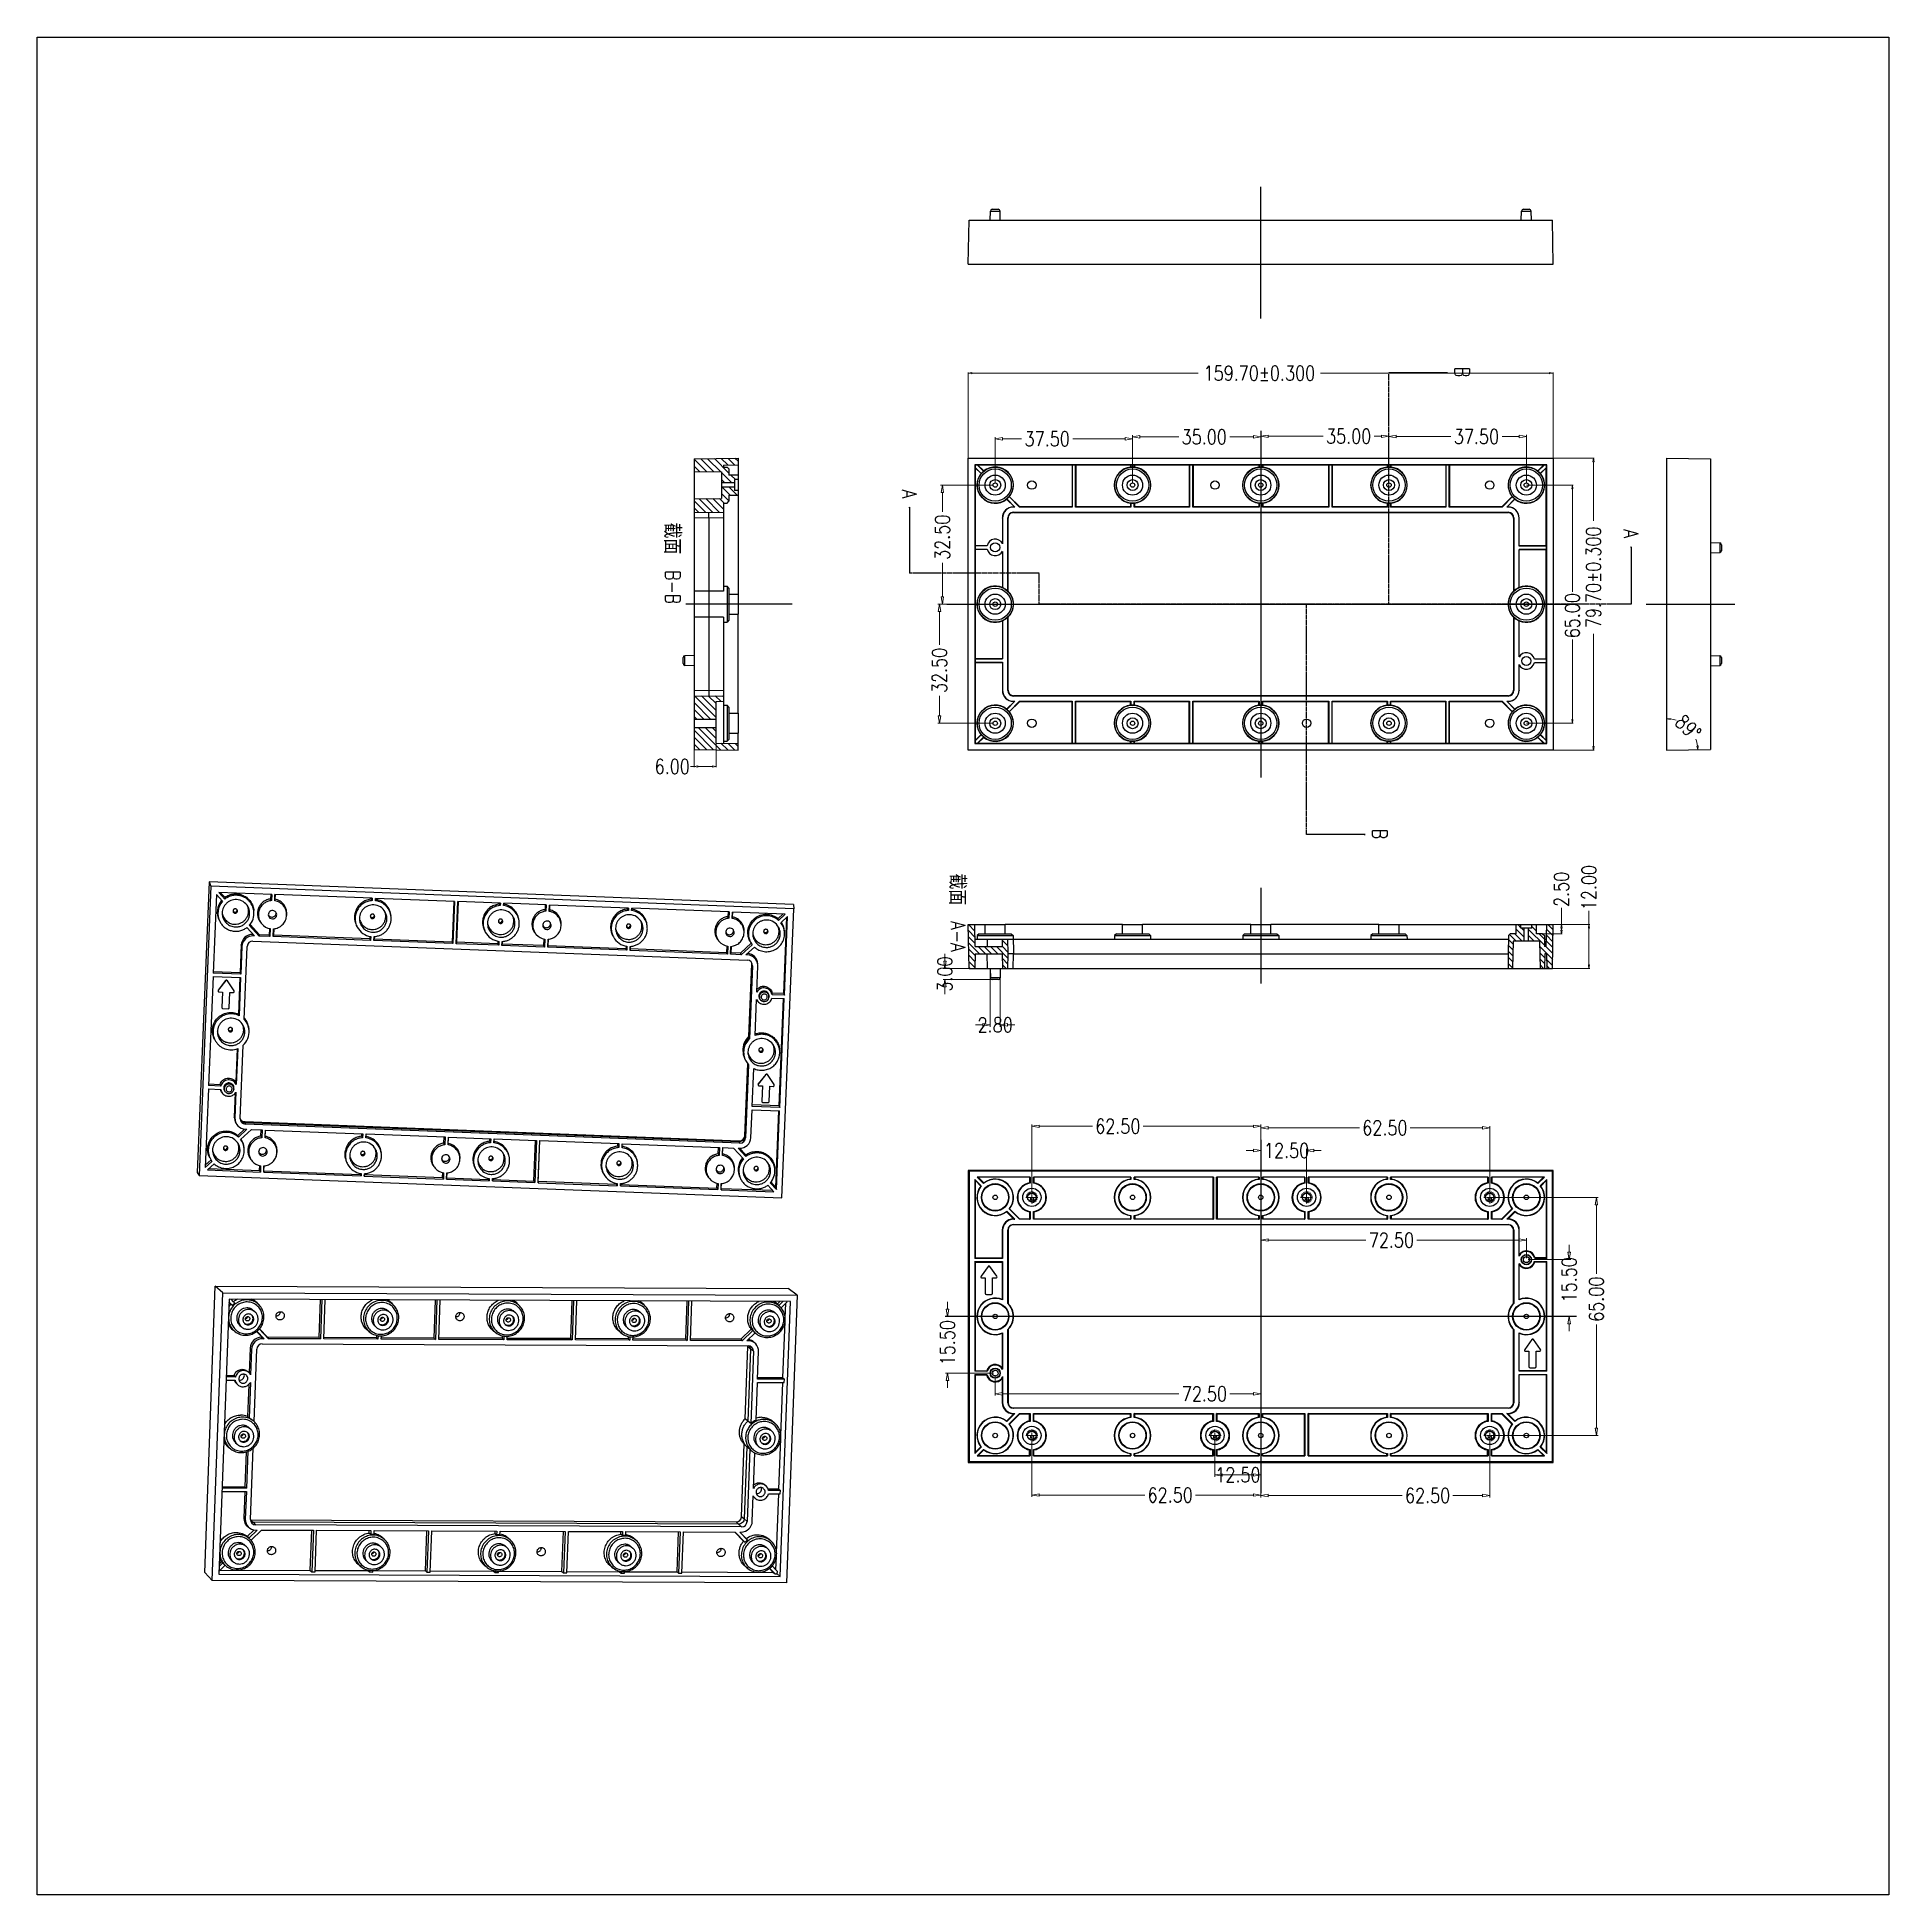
# Model space of a CAD drawing. Header units: inches. Extents: x -698 to -193, y 791 to 1298.
import ezdxf

# ---------------------------------------------------------------- set-up
doc = ezdxf.new("R2010")
doc.units = ezdxf.units.IN
doc.header["$LTSCALE"] = 0.605
doc.header["$MEASUREMENT"] = 0
doc.header["$PDMODE"] = 3
doc.header["$PDSIZE"] = 0.3125
for name, pattern in [('CENTER', [0.6, 0.375, -0.075, 0.075, -0.075]), ('HIDDEN', [0.2, 0.1, -0.1]), ('PHANTOM', [0.8, 0.45, -0.05, 0.1, -0.05, 0.1, -0.05])]:
    doc.linetypes.add(name, pattern=pattern)
doc.layers.get('0').update_dxf_attribs({"linetype": 'CONTINUOUS'})
doc.layers.get('Defpoints').update_dxf_attribs({"linetype": 'CONTINUOUS'})
doc.layers.add('02___PRT_ALL_AXES', color=7, linetype='CONTINUOUS')
doc.layers.add('DEFAULT_3', color=7, linetype='PHANTOM')
doc.layers.add('dim', color=82, linetype='CONTINUOUS', lineweight=9)
doc.layers.add('screw', color=33, linetype='CONTINUOUS', lineweight=13)
doc.styles.get("Standard").update_dxf_attribs({"font": 'romand.shx', "width": 0.8, "height": 4})
doc.styles.add('TXT', font='txt.shx', dxfattribs={"bigfont": 'gbcbig.shx'})
doc.dimstyles.get("Standard").update_dxf_attribs({"dimtxt": 0.15625, "dimasz": 0.1875, "dimexe": 0.18, "dimexo": 0.0625, "dimgap": 0.09, "dimtad": 0, "dimtih": 1, "dimtoh": 1, "dimzin": 4, "dimdsep": 46, "dimtxsty": 'Standard', "dimblk": 'CLOSED', "dimblk1": 'CLOSED', "dimblk2": 'CLOSED', "dimcen": 0.09, "dimadec": 0, "dimazin": 0, "dimtp": 0.01, "dimtm": 0.01, "dimtfac": 1, "dimtofl": 0, "dimtmove": 0, "dimatfit": 3, "dimldrblk": 'CLOSED', "dimfxl": 1, "dimtolj": 1, "dimtzin": 4, "dimarcsym": 0})

msp = doc.modelspace()

# ---------------------------------------------------------------- texts
at = {"color": 7, "linetype": 'Continuous', "char_height": 3.969, "width": 3.175, "attachment_point": 1, "rotation": 270, "line_spacing_factor": 0.9}
for s, insert in [('B', (-307.052, 1207.901)), ('A', (-457.96, 1174.393)), ('A', (-260.956, 1163.556)), ('B', (-329.552, 1081.833))]:
    msp.add_mtext(s, dxfattribs=dict(at, insert=insert))
at = {"color": 2, "linetype": 'Continuous', "char_height": 3.9688, "width": 33.3375, "attachment_point": 3, "rotation": 270, "line_spacing_factor": 0.9}
for s, insert in [('截面  B-B', (-522.537, 1143.163)), ('截面  A-A', (-444.693, 1048.192))]:
    msp.add_mtext(s, dxfattribs=dict(at, insert=insert))

# ---------------------------------------------------------------- blocks, each defined once
blk = doc.blocks.new('_CLOSED')
at = {"color": 0, "linetype": 'ByBlock'}
for p, q in [((0, 0), (-1, 0.2)), ((-1, 0.2), (-1, -0.2)), ((-1, -0.2), (0, 0)), ((-1, 0), (0, 0))]:
    blk.add_line(p, q, dxfattribs=at)
blk = doc.blocks.new('_ClosedBlank')
at = {"color": 0, "linetype": 'ByBlock', "lineweight": -2}
for p, q in [((-1, 0.17), (0, 0)), ((-1, 0.17), (-1, -0.17)), ((0, 0), (-1, -0.17))]:
    blk.add_line(p, q, dxfattribs=at)
blk = doc.blocks.new('*D2')
at = {"color": 0, "lineweight": 20}
for p, q in [((-284.1, 1183.01), (-273.01, 1183.01)), ((-273.21, 1182.01), (-273.21, 1165.89)), ((-273.21, 1104.31), (-273.21, 1135.08)), ((-284.1, 1103.31), (-273.01, 1103.31))]:
    blk.add_line(p, q, dxfattribs=at)
at = {"layer": 'Defpoints', "color": 0}
for p in [(-284.17, 1183.01), (-273.21, 1183.01), (-284.17, 1103.31)]:
    blk.add_point(p, dxfattribs=at)
at = {"color": 0, "lineweight": 20}
for p, rotation in [((-273.21, 1183.01), 90), ((-273.21, 1103.31), 270)]:
    blk.add_blockref('_ClosedBlank', p, dxfattribs=dict(at, rotation=rotation))
at = {"color": 0, "insert": (-273.21, 1150.49), "char_height": 4, "attachment_point": 5, "rotation": 90}
blk.add_mtext('\\A1;79.70±0.300', dxfattribs=at)
blk = doc.blocks.new('*D3')
at = {"color": 0, "lineweight": 20}
for p, q in [((-443.87, 1183.08), (-443.87, 1206.42)), ((-442.87, 1206.22), (-381.1, 1206.22)), ((-285.17, 1206.22), (-347.7, 1206.22)), ((-284.17, 1183.08), (-284.17, 1206.42))]:
    blk.add_line(p, q, dxfattribs=at)
at = {"layer": 'Defpoints', "color": 0}
for p in [(-443.87, 1206.22), (-443.87, 1183.01), (-284.17, 1183.01)]:
    blk.add_point(p, dxfattribs=at)
at = {"color": 0, "lineweight": 20, "rotation": 180}
blk.add_blockref('_ClosedBlank', (-443.87, 1206.22), dxfattribs=at)
at = {"color": 0, "lineweight": 20}
blk.add_blockref('_ClosedBlank', (-284.17, 1206.22), dxfattribs=at)
at = {"color": 0, "insert": (-364.4, 1206.22), "char_height": 4, "attachment_point": 5}
blk.add_mtext('\\A1;159.70±0.300', dxfattribs=at)
blk = doc.blocks.new('*D4')
at = {"color": 0, "lineweight": 20}
for p, q in [((-284.1, 1055.69), (-274.22, 1055.69)), ((-274.42, 1055.69), (-274.42, 1059.45)), ((-274.42, 1044.69), (-274.42, 1054.69)), ((-284.31, 1043.69), (-274.22, 1043.69))]:
    blk.add_line(p, q, dxfattribs=at)
at = {"layer": 'Defpoints', "color": 0}
for p in [(-284.17, 1055.69), (-284.38, 1043.69), (-274.42, 1043.69)]:
    blk.add_point(p, dxfattribs=at)
at = {"color": 0, "lineweight": 20}
for p, rotation in [((-274.42, 1055.69), 90), ((-274.42, 1043.69), 270)]:
    blk.add_blockref('_ClosedBlank', p, dxfattribs=dict(at, rotation=rotation))
at = {"color": 0, "insert": (-274.42, 1065.79), "char_height": 4, "attachment_point": 5, "rotation": 90}
blk.add_mtext('\\A1;12.00', dxfattribs=at)
blk = doc.blocks.new('*D5')
at = {"color": 0, "lineweight": 20}
for p, q in [((-281.94, 1055.69), (-281.94, 1060.28)), ((-285.9, 1055.69), (-281.74, 1055.69)), ((-287.04, 1053.19), (-281.74, 1053.19)), ((-281.94, 1054.19), (-281.94, 1054.69))]:
    blk.add_line(p, q, dxfattribs=at)
at = {"layer": 'Defpoints', "color": 0}
for p in [(-285.97, 1055.69), (-281.94, 1055.69), (-287.11, 1053.19)]:
    blk.add_point(p, dxfattribs=at)
at = {"color": 0, "lineweight": 20}
for p, rotation in [((-281.94, 1055.69), 90), ((-281.94, 1053.19), 270)]:
    blk.add_blockref('_ClosedBlank', p, dxfattribs=dict(at, rotation=rotation))
at = {"color": 0, "insert": (-281.94, 1065.32), "char_height": 4, "attachment_point": 5, "rotation": 90}
blk.add_mtext('\\A1;2.50', dxfattribs=at)
blk = doc.blocks.new('*D6')
at = {"color": 0, "lineweight": 20}
for p, q in [((-291.45, 1175.66), (-278.77, 1175.66)), ((-278.96, 1174.66), (-278.96, 1146.5)), ((-278.96, 1111.66), (-278.96, 1133.52)), ((-291.45, 1110.66), (-278.77, 1110.66))]:
    blk.add_line(p, q, dxfattribs=at)
at = {"layer": 'Defpoints', "color": 0}
for p in [(-291.52, 1175.66), (-291.52, 1110.66), (-278.96, 1110.66)]:
    blk.add_point(p, dxfattribs=at)
at = {"color": 0, "lineweight": 20}
for p, rotation in [((-278.96, 1175.66), 90), ((-278.96, 1110.66), 270)]:
    blk.add_blockref('_ClosedBlank', p, dxfattribs=dict(at, rotation=rotation))
at = {"color": 0, "insert": (-278.96, 1140.01), "char_height": 4, "attachment_point": 5, "rotation": 90}
blk.add_mtext('\\A1;65.00', dxfattribs=at)
blk = doc.blocks.new('*D7')
at = {"color": 0, "lineweight": 20}
for p, q in [((-512.71, 1109.44), (-512.71, 1098.66)), ((-518.71, 1103.45), (-518.71, 1098.66)), ((-518.71, 1098.85), (-519.71, 1098.85)), ((-513.71, 1098.85), (-517.71, 1098.85))]:
    blk.add_line(p, q, dxfattribs=at)
at = {"layer": 'Defpoints', "color": 0}
for p in [(-512.71, 1109.51), (-518.71, 1103.52), (-518.71, 1098.85)]:
    blk.add_point(p, dxfattribs=at)
at = {"color": 0, "lineweight": 20, "rotation": 180}
blk.add_blockref('_ClosedBlank', (-518.71, 1098.85), dxfattribs=at)
at = {"color": 0, "lineweight": 20}
blk.add_blockref('_ClosedBlank', (-512.71, 1098.85), dxfattribs=at)
at = {"color": 0, "insert": (-524.68, 1098.85), "char_height": 4, "attachment_point": 5}
blk.add_mtext('\\A1;6.00', dxfattribs=at)
blk = doc.blocks.new('tg')
at = {"color": 2}
for radius in [2.5, 1.15]:
    blk.add_circle((124.13, 174.81), radius, dxfattribs=at)
blk = doc.blocks.new('*D9')
at = {"color": 0, "lineweight": 20}
for start, end in [(72.0737, 83.3098), (7.6902, 20.2115)]:
    blk.add_arc((-253.26, 1103.31), 8.57, start, end, dxfattribs=at)
at = {"layer": 'Defpoints', "color": 0}
for p in [(-253.26, 1183.01), (-245.89, 1107.68), (-253.26, 1103.31), (-253.26, 1103.31), (-241.26, 1103.52)]:
    blk.add_point(p, dxfattribs=at)
at = {"color": 0, "lineweight": 20}
for p, rotation in [((-253.26, 1111.88), 176.6549001325622), ((-244.69, 1103.46), 274.3450998591964)]:
    blk.add_blockref('_ClosedBlank', p, dxfattribs=dict(at, rotation=rotation))
at = {"color": 0, "insert": (-247.32, 1109.49), "char_height": 4, "attachment_point": 5, "rotation": 316.1426}
blk.add_mtext('\\A1;89°', dxfattribs=at)
blk = doc.blocks.new('screw_m3_g')
at = {"layer": 'screw', "color": 1, "linetype": 'CENTER', "ltscale": 2.519008}
for p, q in [((-1.65, 0), (1.65, 0)), ((0, -1.65), (0, 1.65))]:
    blk.add_line(p, q, dxfattribs=at)
at = {"layer": 'screw', "color": 33, "linetype": 'HIDDEN', "ltscale": 2.519008}
blk.add_circle((0, 0), 1.25, dxfattribs=at)
at = {"layer": 'screw', "color": 92, "linetype": 'HIDDEN', "ltscale": 2.519008}
blk.add_arc((0, 0), 1.5, 270, 180, dxfattribs=at)
at = {"layer": 'screw', "color": 6, "style": 'TXT'}
blk.add_text('M3', height=0.6, dxfattribs=at).set_placement((-0.51, -0.75))
blk = doc.blocks.new('*D11')
at = {"layer": 'Defpoints', "color": 0}
for p in [(-364.02, 994.02), (-364.02, 981.24), (-351.52, 981.24)]:
    blk.add_point(p, dxfattribs=at)
at = {"layer": 'dim', "color": 0, "lineweight": 20}
for p, q in [((-366.02, 994.02), (-368.02, 994.02)), ((-364.02, 981.74), (-364.02, 994.52)), ((-351.52, 981.74), (-351.52, 994.52)), ((-349.52, 994.02), (-347.52, 994.02))]:
    blk.add_line(p, q, dxfattribs=at)
at = {"layer": 'dim', "color": 0, "lineweight": 20, "xscale": 2, "yscale": 2, "zscale": 2}
blk.add_blockref('_ClosedBlank', (-364.02, 994.02), dxfattribs=at)
at = {"layer": 'dim', "color": 0, "lineweight": 20, "xscale": 2, "yscale": 2, "zscale": 2, "rotation": 180}
blk.add_blockref('_ClosedBlank', (-351.52, 994.02), dxfattribs=at)
at = {"layer": 'dim', "color": 0, "insert": (-356.97, 994.02), "char_height": 4, "attachment_point": 5}
blk.add_mtext('\\A1;12.50', dxfattribs=at)
blk = doc.blocks.new('*D12')
at = {"layer": 'Defpoints', "color": 0}
for p in [(-301.52, 1000.21), (-364.02, 981.24), (-301.52, 981.24)]:
    blk.add_point(p, dxfattribs=at)
at = {"layer": 'dim', "color": 0, "lineweight": 20}
for p, q in [((-364.02, 981.74), (-364.02, 1000.71)), ((-362.02, 1000.21), (-337.04, 1000.21)), ((-303.52, 1000.21), (-323.24, 1000.21)), ((-301.52, 981.74), (-301.52, 1000.71))]:
    blk.add_line(p, q, dxfattribs=at)
at = {"layer": 'dim', "color": 0, "lineweight": 20, "xscale": 2, "yscale": 2, "zscale": 2, "rotation": 180}
blk.add_blockref('_ClosedBlank', (-364.02, 1000.21), dxfattribs=at)
at = {"layer": 'dim', "color": 0, "lineweight": 20, "xscale": 2, "yscale": 2, "zscale": 2}
blk.add_blockref('_ClosedBlank', (-301.52, 1000.21), dxfattribs=at)
at = {"layer": 'dim', "color": 0, "insert": (-330.14, 1000.21), "char_height": 4, "attachment_point": 5}
blk.add_mtext('\\A1;62.50', dxfattribs=at)
blk = doc.blocks.new('*D13')
at = {"layer": 'Defpoints', "color": 0}
for p in [(-426.52, 1000.64), (-426.52, 981.24), (-364.02, 981.24)]:
    blk.add_point(p, dxfattribs=at)
at = {"layer": 'dim', "color": 0, "lineweight": 20}
for p, q in [((-426.52, 981.74), (-426.52, 1001.14)), ((-424.52, 1000.64), (-409.95, 1000.64)), ((-366.02, 1000.64), (-396.15, 1000.64)), ((-364.02, 981.74), (-364.02, 1001.14))]:
    blk.add_line(p, q, dxfattribs=at)
at = {"layer": 'dim', "color": 0, "lineweight": 20, "xscale": 2, "yscale": 2, "zscale": 2, "rotation": 180}
blk.add_blockref('_ClosedBlank', (-426.52, 1000.64), dxfattribs=at)
at = {"layer": 'dim', "color": 0, "lineweight": 20, "xscale": 2, "yscale": 2, "zscale": 2}
blk.add_blockref('_ClosedBlank', (-364.02, 1000.64), dxfattribs=at)
at = {"layer": 'dim', "color": 0, "insert": (-403.05, 1000.64), "char_height": 4, "attachment_point": 5}
blk.add_mtext('\\A1;62.50', dxfattribs=at)
blk = doc.blocks.new('*D14')
at = {"layer": 'Defpoints', "color": 0}
for p in [(-301.52, 981.24), (-301.52, 916.24), (-272.41, 916.24)]:
    blk.add_point(p, dxfattribs=at)
at = {"layer": 'dim', "color": 0, "lineweight": 20}
for p, q in [((-301.02, 981.24), (-271.91, 981.24)), ((-272.41, 979.24), (-272.41, 960.34)), ((-272.41, 918.24), (-272.41, 946.54)), ((-301.02, 916.24), (-271.91, 916.24))]:
    blk.add_line(p, q, dxfattribs=at)
at = {"layer": 'dim', "color": 0, "lineweight": 20, "xscale": 2, "yscale": 2, "zscale": 2}
for p, rotation in [((-272.41, 981.24), 90), ((-272.41, 916.24), 270)]:
    blk.add_blockref('_ClosedBlank', p, dxfattribs=dict(at, rotation=rotation))
at = {"layer": 'dim', "color": 0, "insert": (-272.41, 953.44), "char_height": 4, "attachment_point": 5, "rotation": 90}
blk.add_mtext('\\A1;65.00', dxfattribs=at)
blk = doc.blocks.new('*D15')
at = {"layer": 'Defpoints', "color": 0}
for p in [(-291.52, 964.24), (-291.52, 948.74), (-279.85, 948.74)]:
    blk.add_point(p, dxfattribs=at)
at = {"layer": 'dim', "color": 0, "lineweight": 20}
for p, q in [((-291.02, 964.24), (-279.35, 964.24)), ((-279.85, 966.24), (-279.85, 968.24)), ((-291.02, 948.74), (-279.35, 948.74)), ((-279.85, 946.74), (-279.85, 944.74))]:
    blk.add_line(p, q, dxfattribs=at)
at = {"layer": 'dim', "color": 0, "lineweight": 20, "xscale": 2, "yscale": 2, "zscale": 2}
for p, rotation in [((-279.85, 964.24), 270), ((-279.85, 948.74), 90)]:
    blk.add_blockref('_ClosedBlank', p, dxfattribs=dict(at, rotation=rotation))
at = {"layer": 'dim', "color": 0, "insert": (-279.85, 958.75), "char_height": 4, "attachment_point": 5, "rotation": 90}
blk.add_mtext('\\A1;15.50', dxfattribs=at)
blk = doc.blocks.new('*D16')
at = {"layer": 'Defpoints', "color": 0}
for p in [(-364.02, 969.58), (-291.52, 964.14), (-364.02, 959.3)]:
    blk.add_point(p, dxfattribs=at)
at = {"layer": 'dim', "color": 0, "lineweight": 20}
for p, q in [((-364.02, 959.8), (-364.02, 970.08)), ((-362.02, 969.58), (-335.33, 969.58)), ((-293.52, 969.58), (-321.37, 969.58)), ((-291.52, 964.64), (-291.52, 970.08))]:
    blk.add_line(p, q, dxfattribs=at)
at = {"layer": 'dim', "color": 0, "lineweight": 20, "xscale": 2, "yscale": 2, "zscale": 2, "rotation": 180}
blk.add_blockref('_ClosedBlank', (-364.02, 969.58), dxfattribs=at)
at = {"layer": 'dim', "color": 0, "lineweight": 20, "xscale": 2, "yscale": 2, "zscale": 2}
blk.add_blockref('_ClosedBlank', (-291.52, 969.58), dxfattribs=at)
at = {"layer": 'dim', "color": 0, "insert": (-328.35, 969.58), "char_height": 4, "attachment_point": 5}
blk.add_mtext('\\A1;72.50', dxfattribs=at)
blk = doc.blocks.new('*D17')
at = {"layer": 'Defpoints', "color": 0}
for p in [(-436.52, 933.24), (-364.02, 935.15), (-364.02, 927.62)]:
    blk.add_point(p, dxfattribs=at)
at = {"layer": 'dim', "color": 0, "lineweight": 20}
for p, q in [((-364.02, 934.65), (-364.02, 927.12)), ((-436.52, 932.74), (-436.52, 927.12)), ((-434.52, 927.62), (-386.37, 927.62)), ((-366.02, 927.62), (-372.42, 927.62))]:
    blk.add_line(p, q, dxfattribs=at)
at = {"layer": 'dim', "color": 0, "lineweight": 20, "xscale": 2, "yscale": 2, "zscale": 2, "rotation": 180}
blk.add_blockref('_ClosedBlank', (-436.52, 927.62), dxfattribs=at)
at = {"layer": 'dim', "color": 0, "lineweight": 20, "xscale": 2, "yscale": 2, "zscale": 2}
blk.add_blockref('_ClosedBlank', (-364.02, 927.62), dxfattribs=at)
at = {"layer": 'dim', "color": 0, "insert": (-379.4, 927.62), "char_height": 4, "attachment_point": 5}
blk.add_mtext('\\A1;72.50', dxfattribs=at)
blk = doc.blocks.new('*D19')
at = {"layer": 'Defpoints', "color": 0}
for p in [(-376.52, 916.24), (-364.02, 916.24), (-364.02, 905.47)]:
    blk.add_point(p, dxfattribs=at)
at = {"layer": 'dim', "color": 0, "lineweight": 20}
for p, q in [((-376.52, 915.74), (-376.52, 904.97)), ((-364.02, 915.74), (-364.02, 904.97)), ((-374.52, 905.47), (-366.02, 905.47))]:
    blk.add_line(p, q, dxfattribs=at)
at = {"layer": 'dim', "color": 0, "lineweight": 20, "xscale": 2, "yscale": 2, "zscale": 2, "rotation": 180}
blk.add_blockref('_ClosedBlank', (-376.52, 905.47), dxfattribs=at)
at = {"layer": 'dim', "color": 0, "lineweight": 20, "xscale": 2, "yscale": 2, "zscale": 2}
blk.add_blockref('_ClosedBlank', (-364.02, 905.47), dxfattribs=at)
at = {"layer": 'dim', "color": 0, "insert": (-370.27, 905.47), "char_height": 4, "attachment_point": 5}
blk.add_mtext('\\A1;12.50', dxfattribs=at)
blk = doc.blocks.new('*D20')
at = {"layer": 'Defpoints', "color": 0}
for p in [(-426.52, 916.24), (-364.02, 916.24), (-364.02, 899.99)]:
    blk.add_point(p, dxfattribs=at)
at = {"layer": 'dim', "color": 0, "lineweight": 20}
for p, q in [((-426.52, 915.74), (-426.52, 899.49)), ((-364.02, 915.74), (-364.02, 899.49)), ((-424.52, 899.99), (-395.65, 899.99)), ((-366.02, 899.99), (-381.85, 899.99))]:
    blk.add_line(p, q, dxfattribs=at)
at = {"layer": 'dim', "color": 0, "lineweight": 20, "xscale": 2, "yscale": 2, "zscale": 2, "rotation": 180}
blk.add_blockref('_ClosedBlank', (-426.52, 899.99), dxfattribs=at)
at = {"layer": 'dim', "color": 0, "lineweight": 20, "xscale": 2, "yscale": 2, "zscale": 2}
blk.add_blockref('_ClosedBlank', (-364.02, 899.99), dxfattribs=at)
at = {"layer": 'dim', "color": 0, "insert": (-388.75, 899.99), "char_height": 4, "attachment_point": 5}
blk.add_mtext('\\A1;62.50', dxfattribs=at)
blk = doc.blocks.new('*D21')
at = {"layer": 'Defpoints', "color": 0}
for p in [(-364.02, 916.24), (-301.52, 916.24), (-301.52, 899.85)]:
    blk.add_point(p, dxfattribs=at)
at = {"layer": 'dim', "color": 0, "lineweight": 20}
for p, q in [((-364.02, 915.74), (-364.02, 899.35)), ((-301.52, 915.74), (-301.52, 899.35)), ((-362.02, 899.85), (-325.38, 899.85)), ((-303.52, 899.85), (-311.58, 899.85))]:
    blk.add_line(p, q, dxfattribs=at)
at = {"layer": 'dim', "color": 0, "lineweight": 20, "xscale": 2, "yscale": 2, "zscale": 2, "rotation": 180}
blk.add_blockref('_ClosedBlank', (-364.02, 899.85), dxfattribs=at)
at = {"layer": 'dim', "color": 0, "lineweight": 20, "xscale": 2, "yscale": 2, "zscale": 2}
blk.add_blockref('_ClosedBlank', (-301.52, 899.85), dxfattribs=at)
at = {"layer": 'dim', "color": 0, "insert": (-318.48, 899.85), "char_height": 4, "attachment_point": 5}
blk.add_mtext('\\A1;62.50', dxfattribs=at)
blk = doc.blocks.new('*D22')
at = {"layer": 'Defpoints', "color": 0}
for p in [(-399.02, 1188.82), (-399.02, 1175.66), (-364.02, 1175.66)]:
    blk.add_point(p, dxfattribs=at)
at = {"layer": 'dim', "color": 0, "lineweight": 20}
for p, q in [((-399.02, 1176.16), (-399.02, 1189.32)), ((-397.02, 1188.82), (-386.43, 1188.82)), ((-366.02, 1188.82), (-372.48, 1188.82)), ((-364.02, 1176.16), (-364.02, 1189.32))]:
    blk.add_line(p, q, dxfattribs=at)
at = {"layer": 'dim', "color": 0, "lineweight": 20, "xscale": 2, "yscale": 2, "zscale": 2, "rotation": 180}
blk.add_blockref('_ClosedBlank', (-399.02, 1188.82), dxfattribs=at)
at = {"layer": 'dim', "color": 0, "lineweight": 20, "xscale": 2, "yscale": 2, "zscale": 2}
blk.add_blockref('_ClosedBlank', (-364.02, 1188.82), dxfattribs=at)
at = {"layer": 'dim', "color": 0, "insert": (-379.46, 1188.82), "char_height": 4, "attachment_point": 5}
blk.add_mtext('\\A1;35.00', dxfattribs=at)
blk = doc.blocks.new('*D23')
at = {"layer": 'Defpoints', "color": 0}
for p in [(-329.02, 1188.98), (-364.02, 1175.66), (-329.02, 1175.66)]:
    blk.add_point(p, dxfattribs=at)
at = {"layer": 'dim', "color": 0, "lineweight": 20}
for p, q in [((-364.02, 1176.16), (-364.02, 1189.48)), ((-362.02, 1188.98), (-347, 1188.98)), ((-331.02, 1188.98), (-333.05, 1188.98)), ((-329.02, 1176.16), (-329.02, 1189.48))]:
    blk.add_line(p, q, dxfattribs=at)
at = {"layer": 'dim', "color": 0, "lineweight": 20, "xscale": 2, "yscale": 2, "zscale": 2, "rotation": 180}
blk.add_blockref('_ClosedBlank', (-364.02, 1188.98), dxfattribs=at)
at = {"layer": 'dim', "color": 0, "lineweight": 20, "xscale": 2, "yscale": 2, "zscale": 2}
blk.add_blockref('_ClosedBlank', (-329.02, 1188.98), dxfattribs=at)
at = {"layer": 'dim', "color": 0, "insert": (-340.02, 1188.98), "char_height": 4, "attachment_point": 5}
blk.add_mtext('\\A1;35.00', dxfattribs=at)
blk = doc.blocks.new('*D24')
at = {"layer": 'Defpoints', "color": 0}
for p in [(-291.52, 1188.91), (-329.02, 1175.66), (-291.52, 1175.66)]:
    blk.add_point(p, dxfattribs=at)
at = {"layer": 'dim', "color": 0, "lineweight": 20}
for p, q in [((-329.02, 1176.16), (-329.02, 1189.41)), ((-327.02, 1188.91), (-312.11, 1188.91)), ((-293.52, 1188.91), (-298.16, 1188.91)), ((-291.52, 1176.16), (-291.52, 1189.41))]:
    blk.add_line(p, q, dxfattribs=at)
at = {"layer": 'dim', "color": 0, "lineweight": 20, "xscale": 2, "yscale": 2, "zscale": 2, "rotation": 180}
blk.add_blockref('_ClosedBlank', (-329.02, 1188.91), dxfattribs=at)
at = {"layer": 'dim', "color": 0, "lineweight": 20, "xscale": 2, "yscale": 2, "zscale": 2}
blk.add_blockref('_ClosedBlank', (-291.52, 1188.91), dxfattribs=at)
at = {"layer": 'dim', "color": 0, "insert": (-305.14, 1188.91), "char_height": 4, "attachment_point": 5}
blk.add_mtext('\\A1;37.50', dxfattribs=at)
blk = doc.blocks.new('*D25')
at = {"layer": 'Defpoints', "color": 0}
for p in [(-436.52, 1188.29), (-436.52, 1175.66), (-399.02, 1175.66)]:
    blk.add_point(p, dxfattribs=at)
at = {"layer": 'dim', "color": 0, "lineweight": 20}
for p, q in [((-436.52, 1176.16), (-436.52, 1188.79)), ((-434.52, 1188.29), (-429.3, 1188.29)), ((-401.02, 1188.29), (-415.34, 1188.29)), ((-399.02, 1176.16), (-399.02, 1188.79))]:
    blk.add_line(p, q, dxfattribs=at)
at = {"layer": 'dim', "color": 0, "lineweight": 20, "xscale": 2, "yscale": 2, "zscale": 2, "rotation": 180}
blk.add_blockref('_ClosedBlank', (-436.52, 1188.29), dxfattribs=at)
at = {"layer": 'dim', "color": 0, "lineweight": 20, "xscale": 2, "yscale": 2, "zscale": 2}
blk.add_blockref('_ClosedBlank', (-399.02, 1188.29), dxfattribs=at)
at = {"layer": 'dim', "color": 0, "insert": (-422.32, 1188.29), "char_height": 4, "attachment_point": 5}
blk.add_mtext('\\A1;37.50', dxfattribs=at)
blk = doc.blocks.new('*D26')
at = {"layer": 'Defpoints', "color": 0}
for p in [(-436.52, 1175.66), (-450.93, 1143.16), (-436.52, 1143.16)]:
    blk.add_point(p, dxfattribs=at)
at = {"layer": 'dim', "color": 0, "lineweight": 20}
for p, q in [((-437.02, 1175.66), (-451.43, 1175.66)), ((-450.93, 1173.66), (-450.93, 1168.41)), ((-450.93, 1145.16), (-450.93, 1154.46)), ((-437.02, 1143.16), (-451.43, 1143.16))]:
    blk.add_line(p, q, dxfattribs=at)
at = {"layer": 'dim', "color": 0, "lineweight": 20, "xscale": 2, "yscale": 2, "zscale": 2}
for p, rotation in [((-450.93, 1175.66), 90), ((-450.93, 1143.16), 270)]:
    blk.add_blockref('_ClosedBlank', p, dxfattribs=dict(at, rotation=rotation))
at = {"layer": 'dim', "color": 0, "insert": (-450.93, 1161.43), "char_height": 4, "attachment_point": 5, "rotation": 90}
blk.add_mtext('\\A1;32.50', dxfattribs=at)
blk = doc.blocks.new('*D27')
at = {"layer": 'Defpoints', "color": 0}
for p in [(-436.52, 1143.16), (-451.71, 1110.66), (-436.52, 1110.66)]:
    blk.add_point(p, dxfattribs=at)
at = {"layer": 'dim', "color": 0, "lineweight": 20}
for p, q in [((-437.02, 1143.16), (-452.21, 1143.16)), ((-451.71, 1141.16), (-451.71, 1132.06)), ((-451.71, 1112.66), (-451.71, 1118.11)), ((-437.02, 1110.66), (-452.21, 1110.66))]:
    blk.add_line(p, q, dxfattribs=at)
at = {"layer": 'dim', "color": 0, "lineweight": 20, "xscale": 2, "yscale": 2, "zscale": 2}
for p, rotation in [((-451.71, 1143.16), 90), ((-451.71, 1110.66), 270)]:
    blk.add_blockref('_ClosedBlank', p, dxfattribs=dict(at, rotation=rotation))
at = {"layer": 'dim', "color": 0, "insert": (-451.71, 1125.08), "char_height": 4, "attachment_point": 5, "rotation": 90}
blk.add_mtext('\\A1;32.50', dxfattribs=at)
blk = doc.blocks.new('*D28')
at = {"layer": 'Defpoints', "color": 0}
for p in [(-437.92, 1043.69), (-435.12, 1043.69), (-435.12, 1028.32)]:
    blk.add_point(p, dxfattribs=at)
at = {"layer": 'dim', "color": 0, "lineweight": 20}
for p, q in [((-437.92, 1043.19), (-437.92, 1027.82)), ((-435.12, 1043.19), (-435.12, 1027.82)), ((-439.92, 1028.32), (-441.92, 1028.32)), ((-433.12, 1028.32), (-431.12, 1028.32))]:
    blk.add_line(p, q, dxfattribs=at)
at = {"layer": 'dim', "color": 0, "lineweight": 20, "xscale": 2, "yscale": 2, "zscale": 2}
blk.add_blockref('_ClosedBlank', (-437.92, 1028.32), dxfattribs=at)
at = {"layer": 'dim', "color": 0, "lineweight": 20, "xscale": 2, "yscale": 2, "zscale": 2, "rotation": 180}
blk.add_blockref('_ClosedBlank', (-435.12, 1028.32), dxfattribs=at)
at = {"layer": 'dim', "color": 0, "insert": (-436.52, 1028.32), "char_height": 4, "attachment_point": 5}
blk.add_mtext('\\A1;2.80', dxfattribs=at)
blk = doc.blocks.new('*D29')
at = {"layer": 'Defpoints', "color": 0}
for p in [(-450.23, 1043.69), (-437.45, 1043.69), (-437.33, 1040.69)]:
    blk.add_point(p, dxfattribs=at)
at = {"layer": 'dim', "color": 0, "lineweight": 20}
for p, q in [((-450.23, 1045.69), (-450.23, 1047.69)), ((-437.95, 1043.69), (-450.73, 1043.69)), ((-437.83, 1040.69), (-450.73, 1040.69)), ((-450.23, 1038.69), (-450.23, 1036.69))]:
    blk.add_line(p, q, dxfattribs=at)
at = {"layer": 'dim', "color": 0, "lineweight": 20, "xscale": 2, "yscale": 2, "zscale": 2}
for p, rotation in [((-450.23, 1043.69), 270), ((-450.23, 1040.69), 90)]:
    blk.add_blockref('_ClosedBlank', p, dxfattribs=dict(at, rotation=rotation))
at = {"layer": 'dim', "color": 0, "insert": (-450.23, 1042.19), "char_height": 4, "attachment_point": 5, "rotation": 90}
blk.add_mtext('\\A1;3.00', dxfattribs=at)
blk = doc.blocks.new('*D30')
at = {"layer": 'Defpoints', "color": 0}
for p in [(-436.52, 948.74), (-449.55, 933.24), (-436.52, 933.24)]:
    blk.add_point(p, dxfattribs=at)
at = {"layer": 'dim', "color": 0, "lineweight": 20}
for p, q in [((-437.02, 948.74), (-450.05, 948.74)), ((-449.55, 950.74), (-449.55, 952.74)), ((-437.02, 933.24), (-450.05, 933.24)), ((-449.55, 931.24), (-449.55, 929.24))]:
    blk.add_line(p, q, dxfattribs=at)
at = {"layer": 'dim', "color": 0, "lineweight": 20, "xscale": 2, "yscale": 2, "zscale": 2}
for p, rotation in [((-449.55, 948.74), 270), ((-449.55, 933.24), 90)]:
    blk.add_blockref('_ClosedBlank', p, dxfattribs=dict(at, rotation=rotation))
at = {"layer": 'dim', "color": 0, "insert": (-449.55, 941.57), "char_height": 4, "attachment_point": 5, "rotation": 90}
blk.add_mtext('\\A1;15.50', dxfattribs=at)

# ---------------------------------------------------------------- dimensions: what is measured, and where the dimension line sits
for base, p1, p2, override, picture, middle in [((-443.866, 1206.218), (-284.166, 1183.013), (-443.866, 1183.013), {"dimasz": 1, "dimexe": 0.198, "dimexo": 0.06875, "dimgap": 0.09, "dimtih": 0, "dimtoh": 0, "dimzin": 0, "dimblk": 'ClosedBlank', "dimcen": 0, "dimtol": 1, "dimlim": 0, "dimtp": 0.3, "dimtm": 0.3, "dimtfac": 1, "dimtdec": 3, "dimtolj": 1, "dimtzin": 0, "dimlwd": 20, "dimlwe": 20}, '*D3', (-364.402, 1206.218)), ((-518.71, 1098.854), (-512.71, 1109.513), (-518.71, 1103.522), {"dimasz": 1, "dimexe": 0.198, "dimexo": 0.06875, "dimtih": 0, "dimtoh": 0, "dimzin": 0, "dimblk": 'ClosedBlank', "dimcen": 0, "dimtp": 0, "dimtm": 0, "dimtzin": 0, "dimlwd": 20, "dimlwe": 20}, '*D7', (-524.677, 1098.854))]:
    dim = msp.add_linear_dim(base=base, p1=p1, p2=p2, dimstyle='Standard', override=override)
    dim.commit()
    dim.dimension.update_dxf_attribs({"geometry": picture, "text_midpoint": middle, "dimtype": 160})
for base, p1, p2, override, picture, middle in [((-273.208, 1183.013), (-284.166, 1103.313), (-284.166, 1183.013), {"dimasz": 1, "dimexe": 0.198, "dimexo": 0.06875, "dimgap": 0.09, "dimtih": 0, "dimtoh": 0, "dimzin": 0, "dimblk": 'ClosedBlank', "dimcen": 0, "dimtol": 1, "dimlim": 0, "dimtp": 0.3, "dimtm": 0.3, "dimtfac": 1, "dimtdec": 3, "dimtolj": 1, "dimtzin": 0, "dimlwd": 20, "dimlwe": 20}, '*D2', (-273.208, 1150.489)), ((-278.964, 1110.663), (-291.516, 1175.663), (-291.516, 1110.663), {"dimasz": 1, "dimexe": 0.198, "dimexo": 0.06875, "dimtih": 0, "dimtoh": 0, "dimzin": 0, "dimblk": 'ClosedBlank', "dimcen": 0, "dimtp": 0, "dimtm": 0, "dimtzin": 0, "dimlwd": 20, "dimlwe": 20}, '*D6', (-278.964, 1140.006)), ((-281.942, 1055.692), (-287.112, 1053.192), (-285.966, 1055.692), {"dimasz": 1, "dimexe": 0.198, "dimexo": 0.06875, "dimtih": 0, "dimtoh": 0, "dimzin": 0, "dimblk": 'ClosedBlank', "dimcen": 0, "dimtp": 0, "dimtm": 0, "dimtzin": 0, "dimlwd": 20, "dimlwe": 20}, '*D5', (-281.942, 1065.32)), ((-274.415, 1043.692), (-284.166, 1055.692), (-284.376, 1043.692), {"dimasz": 1, "dimexe": 0.198, "dimexo": 0.06875, "dimtih": 0, "dimtoh": 0, "dimzin": 0, "dimblk": 'ClosedBlank', "dimcen": 0, "dimtp": 0, "dimtm": 0, "dimtzin": 0, "dimlwd": 20, "dimlwe": 20}, '*D4', (-274.415, 1065.789))]:
    dim = msp.add_linear_dim(base=base, p1=p1, p2=p2, angle=270, dimstyle='Standard', override=override)
    dim.commit()
    dim.dimension.update_dxf_attribs({"geometry": picture, "text_midpoint": middle, "dimtype": 160})
at = {"color": 2}
dim = msp.add_angular_dim_2l(base=(-245.891, 1107.683), line1=((-253.262, 1183.013), (-253.262, 1103.313)), line2=((-253.262, 1103.313), (-241.262, 1103.522)), dimstyle='Standard', override={"dimasz": 1, "dimexe": 0.198, "dimexo": 0.06875, "dimtih": 0, "dimtoh": 0, "dimzin": 0, "dimblk": 'ClosedBlank', "dimcen": 0, "dimtp": 0, "dimtm": 0, "dimtzin": 0, "dimlwd": 20, "dimlwe": 20}, dxfattribs=at)
dim.commit()
dim.dimension.update_dxf_attribs({"geometry": '*D9', "text_midpoint": (-247.324, 1109.492), "dimtype": 162})
at = {"layer": 'dim'}
for base, p1, p2, picture, middle in [((-436.516, 1188.29), (-399.016, 1175.663), (-436.516, 1175.663), '*D25', (-422.32, 1188.29)), ((-399.016, 1188.816), (-364.016, 1175.663), (-399.016, 1175.663), '*D22', (-379.456, 1188.816)), ((-329.016, 1188.98), (-364.016, 1175.663), (-329.016, 1175.663), '*D23', (-340.025, 1188.98)), ((-291.516, 1188.915), (-329.016, 1175.663), (-291.516, 1175.663), '*D24', (-305.137, 1188.915)), ((-435.116, 1028.32), (-437.916, 1043.692), (-435.116, 1043.692), '*D28', (-436.516, 1028.32)), ((-426.516, 1000.638), (-364.016, 981.242), (-426.516, 981.242), '*D13', (-403.053, 1000.638)), ((-301.516, 1000.21), (-364.016, 981.242), (-301.516, 981.242), '*D12', (-330.14, 1000.21)), ((-364.016, 994.018), (-351.516, 981.242), (-364.016, 981.242), '*D11', (-356.97, 994.018)), ((-364.016, 969.582), (-291.516, 964.142), (-364.016, 959.3), '*D16', (-328.35, 969.582)), ((-364.016, 927.616), (-436.516, 933.242), (-364.016, 935.151), '*D17', (-379.399, 927.616)), ((-364.016, 899.988), (-426.516, 916.242), (-364.016, 916.242), '*D20', (-388.752, 899.988)), ((-364.016, 905.472), (-376.516, 916.242), (-364.016, 916.242), '*D19', (-370.266, 905.472)), ((-301.516, 899.85), (-364.016, 916.242), (-301.516, 916.242), '*D21', (-318.479, 899.85))]:
    dim = msp.add_linear_dim(base=base, p1=p1, p2=p2, dimstyle='Standard', override={"dimtxt": 2.5, "dimasz": 2, "dimexe": 0.49975, "dimexo": 0.49975, "dimgap": 0.49975, "dimtih": 0, "dimtoh": 0, "dimzin": 0, "dimblk": 'ClosedBlank', "dimcen": 0, "dimtp": 0, "dimtm": 0, "dimtzin": 0, "dimlwd": 20, "dimlwe": 20}, dxfattribs=at)
    dim.commit()
    dim.dimension.update_dxf_attribs({"geometry": picture, "text_midpoint": middle, "dimtype": 160})
for base, p1, p2, picture, middle in [((-450.933, 1143.163), (-436.516, 1175.663), (-436.516, 1143.163), '*D26', (-450.933, 1161.432)), ((-451.708, 1110.663), (-436.516, 1143.163), (-436.516, 1110.663), '*D27', (-451.708, 1125.084)), ((-450.233, 1043.692), (-437.329, 1040.692), (-437.452, 1043.692), '*D29', (-450.233, 1042.192)), ((-272.408, 916.242), (-301.516, 981.242), (-301.516, 916.242), '*D14', (-272.408, 953.44)), ((-279.846, 948.742), (-291.516, 964.242), (-291.516, 948.742), '*D15', (-279.846, 958.753)), ((-449.552, 933.242), (-436.516, 948.742), (-436.516, 933.242), '*D30', (-449.552, 941.573))]:
    dim = msp.add_linear_dim(base=base, p1=p1, p2=p2, angle=90, dimstyle='Standard', override={"dimtxt": 2.5, "dimasz": 2, "dimexe": 0.49975, "dimexo": 0.49975, "dimgap": 0.49975, "dimtih": 0, "dimtoh": 0, "dimzin": 0, "dimblk": 'ClosedBlank', "dimcen": 0, "dimtp": 0, "dimtm": 0, "dimtzin": 0, "dimlwd": 20, "dimlwe": 20}, dxfattribs=at)
    dim.commit()
    dim.dimension.update_dxf_attribs({"geometry": picture, "text_midpoint": middle, "dimtype": 160})

# ---------------------------------------------------------------- hatches: boundary and pattern name
at = {"linetype": 'Continuous'}
h = msp.add_hatch(dxfattribs=at)
h.set_pattern_fill('B', color=4, scale=1.342168, angle=315, style=0, pattern_type=0)
h.set_pattern_definition([(315, (-451.5086, 1707.7729), (0.9490557, 0.9490557), [])])
edge = h.paths.add_edge_path()
edge.add_line((-506.71, 1103.313), (-506.71, 1105.113))
edge.add_line((-518.71, 1103.522), (-506.71, 1103.313))
edge.add_line((-518.71, 1103.522), (-518.71, 1109.513))
edge.add_line((-518.71, 1109.513), (-512.71, 1109.513))
edge.add_line((-512.71, 1105.217), (-512.71, 1109.513))
edge.add_line((-512.71, 1105.217), (-506.71, 1105.113))
edge = h.paths.add_edge_path()
edge.add_line((-518.71, 1111.813), (-518.71, 1118.093))
edge.add_line((-518.71, 1118.093), (-514.71, 1118.163))
edge.add_line((-514.71, 1118.163), (-510.71, 1118.093))
edge.add_line((-510.71, 1116.663), (-510.71, 1118.093))
edge.add_line((-512.71, 1116.628), (-510.71, 1116.663))
edge.add_line((-512.71, 1111.813), (-512.71, 1116.628))
edge.add_line((-518.71, 1111.813), (-512.71, 1111.813))
edge = h.paths.add_edge_path()
edge.add_line((-506.71, 1183.013), (-506.71, 1181.213))
edge.add_line((-510.71, 1181.143), (-506.71, 1181.213))
edge.add_line((-510.71, 1181.143), (-510.71, 1180.593))
edge.add_line((-510.71, 1180.593), (-509.71, 1180.575))
edge.add_line((-509.71, 1180.575), (-509.21, 1180.067))
edge.add_line((-509.21, 1180.067), (-509.21, 1178.413))
edge.add_line((-506.71, 1178.413), (-509.21, 1178.413))
edge.add_line((-506.71, 1178.413), (-506.71, 1177.163))
edge.add_line((-506.71, 1177.163), (-507.71, 1177.163))
edge.add_line((-507.71, 1177.163), (-507.71, 1176.263))
edge.add_line((-507.71, 1176.263), (-511.21, 1176.263))
edge.add_line((-511.21, 1179.282), (-511.21, 1176.263))
edge.add_line((-518.71, 1179.413), (-511.21, 1179.282))
edge.add_line((-518.71, 1182.803), (-518.71, 1179.413))
edge.add_line((-518.71, 1182.803), (-506.71, 1183.013))
edge = h.paths.add_edge_path()
edge.add_line((-518.71, 1171.913), (-518.71, 1168.233))
edge.add_line((-518.71, 1171.913), (-511.21, 1172.044))
edge.add_line((-511.21, 1175.063), (-511.21, 1172.044))
edge.add_line((-507.71, 1175.063), (-511.21, 1175.063))
edge.add_line((-507.71, 1175.063), (-507.71, 1174.163))
edge.add_line((-506.71, 1174.163), (-507.71, 1174.163))
edge.add_line((-506.71, 1174.163), (-506.71, 1172.913))
edge.add_line((-506.71, 1172.913), (-509.21, 1172.913))
edge.add_line((-509.21, 1172.913), (-509.21, 1171.259))
edge.add_line((-509.71, 1170.75), (-509.21, 1171.259))
edge.add_line((-510.71, 1170.733), (-509.71, 1170.75))
edge.add_line((-510.71, 1170.733), (-510.71, 1168.233))
edge.add_line((-514.71, 1168.163), (-510.71, 1168.233))
edge.add_line((-518.71, 1168.233), (-514.71, 1168.163))
h = msp.add_hatch(dxfattribs=at)
h.set_pattern_fill('A', color=4, scale=1.165391, angle=315, style=0, pattern_type=0)
h.set_pattern_definition([(315, (-451.5086, 1707.7729), (0.8240557, 0.8240557), [])])
edge = h.paths.add_edge_path()
edge.add_line((-284.166, 1055.692), (-285.966, 1055.692))
edge.add_line((-284.376, 1043.692), (-284.166, 1055.692))
edge.add_line((-284.376, 1043.692), (-285.966, 1043.692))
edge.add_line((-286.036, 1047.692), (-285.966, 1043.692))
edge.add_line((-286.036, 1047.692), (-286.516, 1047.692))
edge.add_line((-286.516, 1047.692), (-286.586, 1043.692))
edge.add_line((-286.586, 1043.692), (-287.766, 1043.692))
edge.add_line((-287.897, 1051.192), (-287.766, 1043.692))
edge.add_line((-287.897, 1051.192), (-290.916, 1051.192))
edge.add_line((-290.916, 1051.192), (-290.916, 1054.692))
edge.add_line((-290.016, 1054.692), (-290.916, 1054.692))
edge.add_line((-290.016, 1054.692), (-290.016, 1055.692))
edge.add_line((-288.766, 1055.692), (-290.016, 1055.692))
edge.add_line((-288.766, 1053.192), (-288.766, 1055.692))
edge.add_line((-287.112, 1053.192), (-288.766, 1053.192))
edge.add_line((-287.112, 1053.192), (-286.603, 1052.692))
edge.add_line((-286.603, 1052.692), (-286.551, 1049.692))
edge.add_line((-286.071, 1049.692), (-286.551, 1049.692))
edge.add_line((-286.071, 1049.692), (-285.966, 1055.692))
edge = h.paths.add_edge_path()
edge.add_line((-295.266, 1043.692), (-296.446, 1043.692))
edge.add_line((-296.516, 1047.692), (-296.446, 1043.692))
edge.add_line((-296.429, 1052.692), (-296.516, 1047.692))
edge.add_line((-295.92, 1053.192), (-296.429, 1052.692))
edge.add_line((-294.266, 1053.192), (-295.92, 1053.192))
edge.add_line((-294.266, 1053.192), (-294.266, 1055.692))
edge.add_line((-293.016, 1055.692), (-294.266, 1055.692))
edge.add_line((-293.016, 1054.692), (-293.016, 1055.692))
edge.add_line((-292.116, 1054.692), (-293.016, 1054.692))
edge.add_line((-292.116, 1051.192), (-292.116, 1054.692))
edge.add_line((-292.116, 1051.192), (-295.135, 1051.192))
edge.add_line((-295.135, 1051.192), (-295.266, 1043.692))
edge = h.paths.add_edge_path()
edge.add_line((-443.866, 1055.692), (-442.066, 1055.692))
edge.add_line((-441.961, 1049.692), (-442.066, 1055.692))
edge.add_line((-441.961, 1049.692), (-434.551, 1049.692))
edge.add_line((-434.551, 1049.692), (-434.516, 1051.692))
edge.add_line((-434.516, 1051.692), (-433.086, 1051.692))
edge.add_line((-433.016, 1047.692), (-433.086, 1051.692))
edge.add_line((-433.086, 1043.692), (-433.016, 1047.692))
edge.add_line((-434.516, 1043.692), (-433.086, 1043.692))
edge.add_line((-434.586, 1047.692), (-434.516, 1043.692))
edge.add_line((-441.996, 1047.692), (-434.586, 1047.692))
edge.add_line((-441.996, 1047.692), (-442.066, 1043.692))
edge.add_line((-443.657, 1043.692), (-442.066, 1043.692))
edge.add_line((-443.657, 1043.692), (-443.866, 1055.692))

# ---------------------------------------------------------------- linework, layer by layer
at = {"color": 1}
for p, q in [((-364.016, 1221.111), (-364.016, 1257.039)), ((-364.016, 1190.444), (-364.016, 1095.881)), ((-491.951, 1143.163), (-520.949, 1143.163)), ((-449.758, 1143.163), (-278.03, 1143.163)), ((-258.778, 1143.163), (-234.644, 1143.163)), ((-364.016, 1065.742), (-364.016, 1039.643)), ((-364.016, 996.948), (-364.016, 900.535)), ((-277.87, 948.742), (-450.163, 948.742))]:
    msp.add_line(p, q, dxfattribs=at)
at = {"color": 7, "linetype": 'Continuous'}
for p, q in [((-443.866, 1235.962), (-443.657, 1247.962)), ((-443.657, 1247.962), (-284.376, 1247.962)), ((-437.916, 1247.962), (-437.828, 1250.48)), ((-437.828, 1250.48), (-435.204, 1250.48)), ((-437.329, 1250.962), (-435.704, 1250.962)), ((-435.116, 1247.962), (-435.204, 1250.48)), ((-292.916, 1247.962), (-292.828, 1250.48)), ((-292.828, 1250.48), (-290.204, 1250.48)), ((-292.329, 1250.962), (-290.704, 1250.962)), ((-290.116, 1247.962), (-290.204, 1250.48)), ((-284.166, 1235.962), (-284.376, 1247.962)), ((-443.866, 1235.962), (-284.166, 1235.962)), ((-518.71, 1182.803), (-506.71, 1183.013)), ((-518.71, 1182.803), (-518.71, 1103.522)), ((-506.71, 1183.013), (-506.71, 1145.913)), ((-443.866, 1103.313), (-443.866, 1183.013)), ((-443.866, 1183.013), (-284.166, 1183.013)), ((-284.166, 1183.013), (-284.166, 1103.313)), ((-253.262, 1183.013), (-241.262, 1182.803)), ((-253.262, 1183.013), (-253.262, 1103.313)), ((-241.262, 1182.803), (-241.262, 1103.522)), ((-518.71, 1179.413), (-511.21, 1179.282)), ((-511.21, 1179.282), (-511.21, 1172.044)), ((-510.71, 1181.143), (-506.71, 1181.213)), ((-510.71, 1181.143), (-510.71, 1180.593)), ((-510.71, 1180.593), (-509.71, 1180.575)), ((-509.21, 1180.067), (-509.71, 1180.575)), ((-509.21, 1180.067), (-509.21, 1178.413)), ((-506.71, 1178.413), (-509.21, 1178.413)), ((-506.71, 1177.163), (-507.71, 1177.163)), ((-507.71, 1177.163), (-507.71, 1174.163)), ((-442.066, 1181.213), (-442.066, 1105.113)), ((-285.966, 1181.213), (-442.066, 1181.213)), ((-442.066, 1181.213), (-441.996, 1181.143)), ((-441.996, 1181.143), (-441.996, 1180.507)), ((-441.36, 1181.143), (-441.996, 1181.143)), ((-441.961, 1180.373), (-441.996, 1180.507)), ((-441.996, 1180.507), (-440.306, 1178.816)), ((-441.961, 1180.373), (-441.961, 1159.083)), ((-441.961, 1180.373), (-440.375, 1178.787)), ((-441.226, 1181.108), (-441.36, 1181.143)), ((-439.67, 1179.453), (-441.36, 1181.143)), ((-415.536, 1181.108), (-441.226, 1181.108)), ((-439.64, 1179.522), (-441.226, 1181.108)), ((-415.536, 1181.108), (-415.466, 1181.143)), ((-415.536, 1181.108), (-415.536, 1169.698)), ((-415.466, 1181.143), (-415.466, 1169.663)), ((-414.566, 1181.143), (-415.466, 1181.143)), ((-414.566, 1169.663), (-414.566, 1181.143)), ((-414.496, 1181.108), (-414.566, 1181.143)), ((-414.496, 1181.108), (-414.496, 1169.698)), ((-399.536, 1181.108), (-414.496, 1181.108)), ((-399.536, 1181.108), (-399.466, 1181.143)), ((-399.536, 1181.108), (-399.536, 1180.601)), ((-398.566, 1181.143), (-399.466, 1181.143)), ((-399.466, 1181.143), (-399.466, 1180.572)), ((-398.566, 1180.572), (-398.566, 1181.143)), ((-398.496, 1181.108), (-398.566, 1181.143)), ((-383.536, 1181.108), (-398.496, 1181.108)), ((-398.496, 1181.108), (-398.496, 1180.601)), ((-383.536, 1181.108), (-383.466, 1181.143)), ((-383.536, 1181.108), (-383.536, 1169.698)), ((-382.566, 1181.143), (-383.466, 1181.143)), ((-383.466, 1181.143), (-383.466, 1169.663)), ((-382.496, 1181.108), (-382.566, 1181.143)), ((-382.566, 1169.663), (-382.566, 1181.143)), ((-364.536, 1181.108), (-382.496, 1181.108)), ((-382.496, 1181.108), (-382.496, 1169.698)), ((-364.536, 1181.108), (-364.466, 1181.143)), ((-364.536, 1181.108), (-364.536, 1180.601)), ((-363.566, 1181.143), (-364.466, 1181.143)), ((-364.466, 1181.143), (-364.466, 1180.572)), ((-363.496, 1181.108), (-363.566, 1181.143)), ((-363.566, 1180.572), (-363.566, 1181.143)), ((-345.536, 1181.108), (-363.496, 1181.108)), ((-363.496, 1181.108), (-363.496, 1180.601)), ((-345.536, 1181.108), (-345.466, 1181.143)), ((-345.536, 1181.108), (-345.536, 1169.698)), ((-344.566, 1181.143), (-345.466, 1181.143)), ((-345.466, 1181.143), (-345.466, 1169.663)), ((-344.496, 1181.108), (-344.566, 1181.143)), ((-344.566, 1169.663), (-344.566, 1181.143)), ((-329.536, 1181.108), (-344.496, 1181.108)), ((-344.496, 1181.108), (-344.496, 1169.698)), ((-329.536, 1181.108), (-329.466, 1181.143)), ((-329.536, 1181.108), (-329.536, 1180.601)), ((-328.566, 1181.143), (-329.466, 1181.143)), ((-329.466, 1181.143), (-329.466, 1180.572)), ((-328.496, 1181.108), (-328.566, 1181.143)), ((-328.566, 1180.572), (-328.566, 1181.143)), ((-313.536, 1181.108), (-328.496, 1181.108)), ((-328.496, 1181.108), (-328.496, 1180.601)), ((-313.536, 1181.108), (-313.466, 1181.143)), ((-313.536, 1181.108), (-313.536, 1169.698)), ((-312.566, 1181.143), (-313.466, 1181.143)), ((-313.466, 1181.143), (-313.466, 1169.663)), ((-312.496, 1181.108), (-312.566, 1181.143)), ((-312.566, 1169.663), (-312.566, 1181.143)), ((-286.806, 1181.108), (-312.496, 1181.108)), ((-312.496, 1181.108), (-312.496, 1169.698)), ((-286.806, 1181.108), (-288.392, 1179.522)), ((-286.672, 1181.143), (-288.363, 1179.453)), ((-287.726, 1178.816), (-286.036, 1180.507)), ((-287.657, 1178.787), (-286.071, 1180.373)), ((-286.806, 1181.108), (-286.672, 1181.143)), ((-286.036, 1181.143), (-286.672, 1181.143)), ((-286.071, 1180.373), (-286.036, 1180.507)), ((-286.071, 1159.083), (-286.071, 1180.373)), ((-285.966, 1181.213), (-286.036, 1181.143)), ((-286.036, 1180.507), (-286.036, 1181.143)), ((-285.966, 1105.113), (-285.966, 1181.213)), ((-518.71, 1171.913), (-511.21, 1172.044)), ((-507.71, 1176.263), (-511.21, 1176.263)), ((-507.71, 1175.063), (-511.21, 1175.063)), ((-509.21, 1172.913), (-506.71, 1172.913)), ((-509.21, 1172.913), (-509.21, 1171.259)), ((-506.71, 1174.163), (-507.71, 1174.163)), ((-433.392, 1171.804), (-431.286, 1169.698)), ((-433.363, 1171.873), (-431.153, 1169.663)), ((-429.88, 1169.663), (-432.726, 1172.509)), ((-429.816, 1169.698), (-432.657, 1172.539)), ((-295.375, 1172.539), (-298.216, 1169.698)), ((-295.306, 1172.509), (-298.153, 1169.663)), ((-296.88, 1169.663), (-294.67, 1171.873)), ((-296.746, 1169.698), (-294.64, 1171.804)), ((-518.71, 1168.233), (-514.71, 1168.163)), ((-514.71, 1166.663), (-518.71, 1166.733)), ((-514.71, 1168.163), (-510.71, 1168.233)), ((-514.71, 1166.663), (-514.71, 1168.163)), ((-510.71, 1166.733), (-514.71, 1166.663)), ((-514.71, 1166.663), (-514.71, 1119.662)), ((-510.71, 1170.733), (-509.71, 1170.75)), ((-510.71, 1170.733), (-510.71, 1146.704)), ((-509.71, 1170.75), (-509.21, 1171.259)), ((-434.551, 1166.698), (-434.551, 1159.659)), ((-434.516, 1166.663), (-434.551, 1166.698)), ((-434.516, 1166.663), (-434.516, 1159.593)), ((-433.086, 1146.704), (-433.086, 1166.733)), ((-433.016, 1166.663), (-433.086, 1166.733)), ((-433.016, 1146.733), (-433.016, 1166.663)), ((-431.586, 1168.233), (-296.446, 1168.233)), ((-431.516, 1168.163), (-431.586, 1168.233)), ((-431.286, 1169.698), (-431.552, 1169.698)), ((-431.517, 1169.663), (-431.552, 1169.698)), ((-431.153, 1169.663), (-431.517, 1169.663)), ((-431.516, 1168.163), (-296.516, 1168.163)), ((-431.286, 1169.698), (-431.153, 1169.663)), ((-429.816, 1169.698), (-429.88, 1169.663)), ((-415.466, 1169.663), (-429.88, 1169.663)), ((-415.536, 1169.698), (-429.816, 1169.698)), ((-415.536, 1169.698), (-415.466, 1169.663)), ((-414.496, 1169.698), (-414.566, 1169.663)), ((-399.466, 1169.663), (-414.566, 1169.663)), ((-399.536, 1169.698), (-414.496, 1169.698)), ((-399.536, 1170.725), (-399.536, 1169.698)), ((-399.536, 1169.698), (-399.466, 1169.663)), ((-399.466, 1170.753), (-399.466, 1169.663)), ((-398.566, 1169.663), (-398.566, 1170.753)), ((-398.496, 1169.698), (-398.566, 1169.663)), ((-383.466, 1169.663), (-398.566, 1169.663)), ((-398.496, 1170.725), (-398.496, 1169.698)), ((-383.536, 1169.698), (-398.496, 1169.698)), ((-383.536, 1169.698), (-383.466, 1169.663)), ((-382.496, 1169.698), (-382.566, 1169.663)), ((-364.466, 1169.663), (-382.566, 1169.663)), ((-364.536, 1169.698), (-382.496, 1169.698)), ((-364.536, 1170.725), (-364.536, 1169.698)), ((-364.536, 1169.698), (-364.466, 1169.663)), ((-364.466, 1170.753), (-364.466, 1169.663)), ((-363.566, 1169.663), (-363.566, 1170.753)), ((-363.496, 1169.698), (-363.566, 1169.663)), ((-345.466, 1169.663), (-363.566, 1169.663)), ((-363.496, 1170.725), (-363.496, 1169.698)), ((-345.536, 1169.698), (-363.496, 1169.698)), ((-345.536, 1169.698), (-345.466, 1169.663)), ((-344.496, 1169.698), (-344.566, 1169.663)), ((-329.466, 1169.663), (-344.566, 1169.663)), ((-329.536, 1169.698), (-344.496, 1169.698)), ((-329.536, 1170.725), (-329.536, 1169.698)), ((-329.536, 1169.698), (-329.466, 1169.663)), ((-329.466, 1170.753), (-329.466, 1169.663)), ((-328.566, 1169.663), (-328.566, 1170.753)), ((-328.496, 1169.698), (-328.566, 1169.663)), ((-313.466, 1169.663), (-328.566, 1169.663)), ((-328.496, 1170.725), (-328.496, 1169.698)), ((-313.536, 1169.698), (-328.496, 1169.698)), ((-313.536, 1169.698), (-313.466, 1169.663)), ((-312.496, 1169.698), (-312.566, 1169.663)), ((-298.153, 1169.663), (-312.566, 1169.663)), ((-298.216, 1169.698), (-312.496, 1169.698)), ((-298.216, 1169.698), (-298.153, 1169.663)), ((-296.746, 1169.698), (-296.88, 1169.663)), ((-296.516, 1169.663), (-296.88, 1169.663)), ((-296.481, 1169.698), (-296.746, 1169.698)), ((-296.516, 1169.663), (-296.481, 1169.698)), ((-296.446, 1168.233), (-296.516, 1168.163)), ((-294.946, 1166.733), (-295.016, 1166.663)), ((-295.016, 1166.663), (-295.016, 1146.733)), ((-294.946, 1166.733), (-294.946, 1146.704)), ((-293.516, 1166.663), (-293.481, 1166.698)), ((-293.516, 1159.013), (-293.516, 1166.663)), ((-293.481, 1159.083), (-293.481, 1166.698)), ((-441.961, 1159.183), (-441.996, 1159.113)), ((-441.996, 1159.113), (-441.996, 1158.213)), ((-438.721, 1159.113), (-441.996, 1159.113)), ((-441.996, 1158.213), (-438.721, 1158.213)), ((-441.961, 1158.143), (-441.996, 1158.213)), ((-441.961, 1159.183), (-438.705, 1159.183)), ((-441.961, 1158.143), (-438.705, 1158.143)), ((-441.961, 1158.043), (-441.961, 1128.283)), ((-434.551, 1157.467), (-434.551, 1147.722)), ((-434.516, 1157.532), (-434.516, 1147.669)), ((-293.481, 1159.083), (-293.516, 1159.013)), ((-286.036, 1159.013), (-293.516, 1159.013)), ((-293.481, 1158.043), (-293.516, 1158.113)), ((-293.516, 1158.113), (-286.036, 1158.113)), ((-293.516, 1147.669), (-293.516, 1158.113)), ((-286.071, 1159.083), (-293.481, 1159.083)), ((-286.071, 1158.043), (-293.481, 1158.043)), ((-293.481, 1147.722), (-293.481, 1158.043)), ((-286.071, 1159.083), (-286.036, 1159.013)), ((-286.071, 1158.043), (-286.036, 1158.113)), ((-286.071, 1128.283), (-286.071, 1158.043)), ((-286.036, 1158.113), (-286.036, 1159.013)), ((-241.262, 1159.963), (-238.744, 1159.875)), ((-241.262, 1157.163), (-238.744, 1157.251)), ((-238.744, 1159.875), (-238.744, 1157.251)), ((-238.262, 1159.375), (-238.262, 1157.75)), ((-514.71, 1146.733), (-518.71, 1146.704)), ((-510.71, 1146.704), (-514.71, 1146.733)), ((-510.71, 1148.093), (-509.71, 1148.075)), ((-509.21, 1147.567), (-509.71, 1148.075)), ((-509.71, 1148.075), (-509.71, 1138.25)), ((-509.21, 1147.567), (-509.21, 1138.759)), ((-509.21, 1145.913), (-506.71, 1145.913)), ((-514.71, 1139.592), (-518.71, 1139.621)), ((-510.71, 1139.621), (-514.71, 1139.592)), ((-510.71, 1139.621), (-510.71, 1105.183)), ((-510.71, 1138.233), (-509.71, 1138.25)), ((-509.21, 1138.759), (-509.71, 1138.25)), ((-509.21, 1140.413), (-506.71, 1140.413)), ((-506.71, 1113.413), (-506.71, 1140.413)), ((-434.551, 1138.603), (-434.551, 1128.283)), ((-434.516, 1138.656), (-434.516, 1128.213)), ((-433.086, 1119.593), (-433.086, 1139.621)), ((-433.016, 1119.662), (-433.016, 1139.592)), ((-295.016, 1139.592), (-295.016, 1119.662)), ((-294.946, 1139.621), (-294.946, 1119.593)), ((-293.516, 1128.793), (-293.516, 1138.656)), ((-293.481, 1128.859), (-293.481, 1138.603)), ((-521.71, 1126.95), (-521.71, 1128.575)), ((-518.71, 1129.163), (-521.228, 1129.075)), ((-521.228, 1126.451), (-521.228, 1129.075)), ((-518.71, 1126.363), (-521.228, 1126.451)), ((-441.961, 1128.283), (-441.996, 1128.213)), ((-441.996, 1128.213), (-441.996, 1127.313)), ((-434.516, 1128.213), (-441.996, 1128.213)), ((-441.996, 1127.313), (-434.516, 1127.313)), ((-441.961, 1127.243), (-441.996, 1127.313)), ((-441.961, 1128.283), (-434.551, 1128.283)), ((-441.961, 1127.243), (-441.961, 1105.953)), ((-441.961, 1127.243), (-434.551, 1127.243)), ((-434.551, 1128.283), (-434.516, 1128.213)), ((-434.551, 1127.243), (-434.516, 1127.313)), ((-434.551, 1127.243), (-434.551, 1119.627)), ((-434.516, 1127.313), (-434.516, 1119.662)), ((-293.516, 1119.662), (-293.516, 1126.732)), ((-293.481, 1119.627), (-293.481, 1126.667)), ((-286.071, 1128.183), (-289.327, 1128.183)), ((-286.071, 1127.143), (-289.327, 1127.143)), ((-286.036, 1128.113), (-289.312, 1128.113)), ((-289.312, 1127.213), (-286.036, 1127.213)), ((-286.071, 1128.183), (-286.036, 1128.113)), ((-286.071, 1105.953), (-286.071, 1127.243)), ((-286.071, 1127.143), (-286.036, 1127.213)), ((-286.036, 1127.213), (-286.036, 1128.113)), ((-241.262, 1129.163), (-238.744, 1129.075)), ((-241.262, 1126.363), (-238.744, 1126.451)), ((-238.744, 1129.075), (-238.744, 1126.451)), ((-238.262, 1128.575), (-238.262, 1126.95)), ((-518.71, 1119.593), (-514.71, 1119.662)), ((-518.71, 1118.093), (-514.71, 1118.163)), ((-514.71, 1119.662), (-510.71, 1119.593)), ((-514.71, 1119.662), (-514.71, 1118.163)), ((-514.71, 1118.163), (-510.71, 1118.093)), ((-512.71, 1116.628), (-510.71, 1116.663)), ((-512.71, 1105.217), (-512.71, 1116.628)), ((-510.71, 1115.593), (-509.71, 1115.575)), ((-434.516, 1119.662), (-434.551, 1119.627)), ((-431.286, 1116.628), (-433.392, 1114.522)), ((-431.153, 1116.663), (-433.363, 1114.453)), ((-433.016, 1119.662), (-433.086, 1119.593)), ((-432.726, 1113.816), (-429.88, 1116.663)), ((-432.657, 1113.787), (-429.816, 1116.628)), ((-431.516, 1118.163), (-431.586, 1118.093)), ((-296.446, 1118.093), (-431.586, 1118.093)), ((-431.517, 1116.663), (-431.552, 1116.628)), ((-431.552, 1116.628), (-431.286, 1116.628)), ((-431.517, 1116.663), (-431.153, 1116.663)), ((-296.516, 1118.163), (-431.516, 1118.163)), ((-431.286, 1116.628), (-431.153, 1116.663)), ((-429.88, 1116.663), (-415.466, 1116.663)), ((-429.816, 1116.628), (-429.88, 1116.663)), ((-429.816, 1116.628), (-415.536, 1116.628)), ((-415.536, 1116.628), (-415.466, 1116.663)), ((-415.536, 1105.217), (-415.536, 1116.628)), ((-415.466, 1116.663), (-415.466, 1105.183)), ((-414.566, 1105.183), (-414.566, 1116.663)), ((-414.566, 1116.663), (-399.466, 1116.663)), ((-414.496, 1116.628), (-414.566, 1116.663)), ((-414.496, 1105.217), (-414.496, 1116.628)), ((-414.496, 1116.628), (-399.536, 1116.628)), ((-399.536, 1116.628), (-399.466, 1116.663)), ((-399.536, 1115.601), (-399.536, 1116.628)), ((-399.466, 1116.663), (-399.466, 1115.572)), ((-398.566, 1115.572), (-398.566, 1116.663)), ((-398.566, 1116.663), (-383.466, 1116.663)), ((-398.496, 1116.628), (-398.566, 1116.663)), ((-398.496, 1115.601), (-398.496, 1116.628)), ((-398.496, 1116.628), (-383.536, 1116.628)), ((-383.536, 1116.628), (-383.466, 1116.663)), ((-383.536, 1105.217), (-383.536, 1116.628)), ((-383.466, 1116.663), (-383.466, 1105.183)), ((-382.566, 1105.183), (-382.566, 1116.663)), ((-382.566, 1116.663), (-364.466, 1116.663)), ((-382.496, 1116.628), (-382.566, 1116.663)), ((-382.496, 1105.217), (-382.496, 1116.628)), ((-382.496, 1116.628), (-364.536, 1116.628)), ((-364.536, 1116.628), (-364.466, 1116.663)), ((-364.536, 1115.601), (-364.536, 1116.628)), ((-364.466, 1116.663), (-364.466, 1115.572)), ((-363.566, 1115.572), (-363.566, 1116.663)), ((-363.496, 1116.628), (-363.566, 1116.663)), ((-363.566, 1116.663), (-345.466, 1116.663)), ((-363.496, 1115.601), (-363.496, 1116.628)), ((-363.496, 1116.628), (-345.536, 1116.628)), ((-345.536, 1116.628), (-345.466, 1116.663)), ((-345.536, 1105.217), (-345.536, 1116.628)), ((-345.466, 1116.663), (-345.466, 1105.183)), ((-344.496, 1116.628), (-344.566, 1116.663)), ((-344.566, 1105.183), (-344.566, 1116.663)), ((-344.566, 1116.663), (-329.466, 1116.663)), ((-344.496, 1105.217), (-344.496, 1116.628)), ((-344.496, 1116.628), (-329.536, 1116.628)), ((-329.536, 1116.628), (-329.466, 1116.663)), ((-329.536, 1115.601), (-329.536, 1116.628)), ((-329.466, 1116.663), (-329.466, 1115.572)), ((-328.496, 1116.628), (-328.566, 1116.663)), ((-328.566, 1116.663), (-313.466, 1116.663)), ((-328.566, 1115.572), (-328.566, 1116.663)), ((-328.496, 1116.628), (-313.536, 1116.628)), ((-328.496, 1115.601), (-328.496, 1116.628)), ((-313.536, 1116.628), (-313.466, 1116.663)), ((-313.536, 1105.217), (-313.536, 1116.628)), ((-313.466, 1116.663), (-313.466, 1105.183)), ((-312.496, 1116.628), (-312.566, 1116.663)), ((-312.566, 1116.663), (-298.153, 1116.663)), ((-312.566, 1105.183), (-312.566, 1116.663)), ((-312.496, 1116.628), (-298.216, 1116.628)), ((-312.496, 1105.217), (-312.496, 1116.628)), ((-298.216, 1116.628), (-298.153, 1116.663)), ((-298.216, 1116.628), (-295.375, 1113.787)), ((-298.153, 1116.663), (-295.306, 1113.816)), ((-294.67, 1114.453), (-296.88, 1116.663)), ((-296.746, 1116.628), (-296.88, 1116.663)), ((-296.88, 1116.663), (-296.516, 1116.663)), ((-294.64, 1114.522), (-296.746, 1116.628)), ((-296.746, 1116.628), (-296.481, 1116.628)), ((-296.516, 1118.163), (-296.446, 1118.093)), ((-296.516, 1116.663), (-296.481, 1116.628)), ((-295.016, 1119.662), (-294.946, 1119.593)), ((-293.516, 1119.662), (-293.481, 1119.627)), ((-518.71, 1111.813), (-512.71, 1111.813)), ((-509.71, 1115.575), (-509.71, 1105.75)), ((-509.21, 1115.067), (-509.71, 1115.575)), ((-509.21, 1115.067), (-509.21, 1106.259)), ((-509.21, 1113.413), (-506.71, 1113.413)), ((-518.71, 1109.513), (-512.71, 1109.513)), ((-510.71, 1105.733), (-509.71, 1105.75)), ((-509.21, 1106.259), (-509.71, 1105.75)), ((-509.21, 1107.913), (-506.71, 1107.913)), ((-506.71, 1103.313), (-506.71, 1107.913)), ((-440.306, 1107.509), (-441.996, 1105.819)), ((-441.961, 1105.953), (-441.996, 1105.819)), ((-441.996, 1105.819), (-441.996, 1105.183)), ((-440.375, 1107.539), (-441.961, 1105.953)), ((-441.36, 1105.183), (-439.67, 1106.873)), ((-441.226, 1105.217), (-439.64, 1106.804)), ((-399.536, 1105.217), (-399.536, 1105.725)), ((-399.466, 1105.753), (-399.466, 1105.183)), ((-398.566, 1105.183), (-398.566, 1105.753)), ((-398.496, 1105.217), (-398.496, 1105.725)), ((-364.536, 1105.217), (-364.536, 1105.725)), ((-364.466, 1105.753), (-364.466, 1105.183)), ((-363.566, 1105.183), (-363.566, 1105.753)), ((-363.496, 1105.217), (-363.496, 1105.725)), ((-329.536, 1105.217), (-329.536, 1105.725)), ((-329.466, 1105.753), (-329.466, 1105.183)), ((-328.566, 1105.183), (-328.566, 1105.753)), ((-328.496, 1105.217), (-328.496, 1105.725)), ((-288.392, 1106.804), (-286.806, 1105.217)), ((-288.363, 1106.873), (-286.672, 1105.183)), ((-286.036, 1105.819), (-287.726, 1107.509)), ((-286.071, 1105.953), (-287.657, 1107.539)), ((-286.071, 1105.953), (-286.036, 1105.819)), ((-286.036, 1105.183), (-286.036, 1105.819)), ((-518.71, 1103.522), (-506.71, 1103.313)), ((-512.71, 1105.217), (-506.71, 1105.113)), ((-284.166, 1103.313), (-443.866, 1103.313)), ((-442.066, 1105.113), (-441.996, 1105.183)), ((-442.066, 1105.113), (-285.966, 1105.113)), ((-441.996, 1105.183), (-441.36, 1105.183)), ((-441.226, 1105.217), (-441.36, 1105.183)), ((-441.226, 1105.217), (-415.536, 1105.217)), ((-415.536, 1105.217), (-415.466, 1105.183)), ((-415.466, 1105.183), (-414.566, 1105.183)), ((-414.496, 1105.217), (-414.566, 1105.183)), ((-414.496, 1105.217), (-399.536, 1105.217)), ((-399.536, 1105.217), (-399.466, 1105.183)), ((-399.466, 1105.183), (-398.566, 1105.183)), ((-398.496, 1105.217), (-398.566, 1105.183)), ((-398.496, 1105.217), (-383.536, 1105.217)), ((-383.536, 1105.217), (-383.466, 1105.183)), ((-383.466, 1105.183), (-382.566, 1105.183)), ((-382.496, 1105.217), (-382.566, 1105.183)), ((-382.496, 1105.217), (-364.536, 1105.217)), ((-364.536, 1105.217), (-364.466, 1105.183)), ((-364.466, 1105.183), (-363.566, 1105.183)), ((-363.496, 1105.217), (-363.566, 1105.183)), ((-363.496, 1105.217), (-345.536, 1105.217)), ((-345.536, 1105.217), (-345.466, 1105.183)), ((-345.466, 1105.183), (-344.566, 1105.183)), ((-344.496, 1105.217), (-344.566, 1105.183)), ((-344.496, 1105.217), (-329.536, 1105.217)), ((-329.536, 1105.217), (-329.466, 1105.183)), ((-329.466, 1105.183), (-328.566, 1105.183)), ((-328.496, 1105.217), (-328.566, 1105.183)), ((-328.496, 1105.217), (-313.536, 1105.217)), ((-313.536, 1105.217), (-313.466, 1105.183)), ((-313.466, 1105.183), (-312.566, 1105.183)), ((-312.496, 1105.217), (-312.566, 1105.183)), ((-312.496, 1105.217), (-286.806, 1105.217)), ((-286.806, 1105.217), (-286.672, 1105.183)), ((-286.672, 1105.183), (-286.036, 1105.183)), ((-285.966, 1105.113), (-286.036, 1105.183)), ((-253.262, 1103.313), (-241.262, 1103.522)), ((-651.118, 1067.363), (-654.35, 987.987)), ((-650.628, 1066.169), (-653.843, 987.21)), ((-491.596, 1061.219), (-651.118, 1067.363)), ((-651.118, 1067.363), (-650.628, 1066.169)), ((-491.524, 1060.041), (-650.628, 1066.169)), ((-649.13, 1063.89), (-650.004, 1042.414)), ((-649.13, 1063.89), (-647.443, 1062.069)), ((-634.021, 1063.943), (-648.468, 1064.499)), ((-646.781, 1062.678), (-648.468, 1064.499)), ((-646.813, 1063.139), (-648.058, 1064.483)), ((-634.27, 1063.952), (-634.321, 1062.687)), ((-634.021, 1063.943), (-634.09, 1062.234)), ((-633.191, 1062.199), (-633.122, 1063.908)), ((-633.143, 1062.641), (-633.191, 1062.199)), ((-633.092, 1063.907), (-633.143, 1062.641)), ((-606.551, 1062.885), (-633.122, 1063.908)), ((-606.8, 1062.894), (-606.811, 1062.633)), ((-606.551, 1062.885), (-606.577, 1062.247)), ((-605.678, 1062.212), (-605.652, 1062.85)), ((-584.076, 1062.019), (-605.652, 1062.85)), ((-605.622, 1062.849), (-605.633, 1062.588)), ((-584.325, 1062.029), (-584.778, 1050.917)), ((-584.076, 1062.019), (-584.545, 1050.516)), ((-583.646, 1050.481), (-583.177, 1061.984)), ((-583.147, 1061.983), (-583.6, 1050.871)), ((-571.59, 1061.538), (-583.177, 1061.984)), ((-571.839, 1061.548), (-571.85, 1061.287)), ((-571.59, 1061.538), (-571.616, 1060.9)), ((-570.717, 1060.866), (-570.691, 1061.504)), ((-559.104, 1061.057), (-570.691, 1061.504)), ((-570.661, 1061.502), (-570.672, 1061.242)), ((-559.353, 1061.067), (-559.405, 1059.801)), ((-559.104, 1061.057), (-559.174, 1059.348)), ((-558.275, 1059.314), (-558.205, 1061.023)), ((-558.175, 1061.022), (-558.227, 1059.756)), ((-536.629, 1060.192), (-558.205, 1061.023)), ((-536.878, 1060.201), (-536.889, 1059.941)), ((-536.629, 1060.192), (-536.655, 1059.554)), ((-535.756, 1059.519), (-535.73, 1060.157)), ((-509.16, 1059.134), (-535.73, 1060.157)), ((-535.7, 1060.156), (-535.711, 1059.895)), ((-494.74, 981.083), (-491.524, 1060.041)), ((-491.596, 1061.219), (-491.524, 1060.041)), ((-644.565, 1059.417), (-644.541, 1059.223)), ((-643.367, 1059.37), (-643.391, 1059.565)), ((-640.789, 1054.887), (-638.671, 1052.601)), ((-637.4, 1052.552), (-640.128, 1055.496)), ((-637.366, 1052.942), (-639.915, 1055.693)), ((-607.107, 1057.974), (-607.083, 1057.78)), ((-605.908, 1057.928), (-605.933, 1058.122)), ((-572.146, 1056.628), (-572.122, 1056.433)), ((-570.947, 1056.581), (-570.972, 1056.776)), ((-558.227, 1059.756), (-558.275, 1059.314)), ((-537.185, 1055.281), (-537.161, 1055.087)), ((-535.986, 1055.235), (-536.01, 1055.429)), ((-509.409, 1059.143), (-509.46, 1057.878)), ((-509.16, 1059.134), (-509.23, 1057.425)), ((-508.331, 1057.39), (-508.261, 1059.099)), ((-508.282, 1057.833), (-508.331, 1057.39)), ((-508.231, 1059.098), (-508.282, 1057.833)), ((-493.813, 1058.543), (-508.261, 1059.099)), ((-494.443, 1058.567), (-495.793, 1057.323)), ((-493.813, 1058.543), (-495.643, 1056.858)), ((-495.033, 1056.199), (-493.204, 1057.885)), ((-494.238, 1036.876), (-493.39, 1057.713)), ((-494.078, 1036.409), (-493.204, 1057.885)), ((-443.657, 1043.692), (-443.866, 1055.692)), ((-443.866, 1055.692), (-439.266, 1055.692)), ((-441.961, 1049.692), (-442.066, 1055.692)), ((-439.266, 1053.192), (-439.266, 1055.692)), ((-433.766, 1053.192), (-433.766, 1055.692)), ((-401.766, 1055.692), (-433.766, 1055.692)), ((-401.766, 1053.192), (-401.766, 1055.692)), ((-396.266, 1053.192), (-396.266, 1055.692)), ((-366.766, 1055.692), (-396.266, 1055.692)), ((-366.766, 1053.192), (-366.766, 1055.692)), ((-331.766, 1055.692), (-361.266, 1055.692)), ((-361.266, 1053.192), (-361.266, 1055.692)), ((-331.766, 1053.192), (-331.766, 1055.692)), ((-326.266, 1055.692), (-284.166, 1055.692)), ((-326.266, 1053.192), (-326.266, 1055.692)), ((-294.266, 1053.192), (-294.266, 1055.692)), ((-293.016, 1054.692), (-293.016, 1055.692)), ((-290.016, 1054.692), (-290.016, 1055.692)), ((-288.766, 1053.192), (-288.766, 1055.692)), ((-286.071, 1049.692), (-285.966, 1055.692)), ((-284.376, 1043.692), (-284.166, 1055.692)), ((-642.316, 1050.141), (-642.623, 1042.591)), ((-642.152, 1049.743), (-642.463, 1042.123)), ((-642.152, 1049.743), (-642.316, 1050.141)), ((-641.533, 1029.81), (-640.721, 1049.757)), ((-639.032, 1053.006), (-639.198, 1053.013)), ((-639.035, 1052.615), (-639.198, 1053.013)), ((-639.162, 1051.193), (-504.172, 1045.994)), ((-638.671, 1052.601), (-639.035, 1052.615)), ((-637.366, 1052.942), (-637.4, 1052.552)), ((-634.489, 1052.44), (-637.4, 1052.552)), ((-634.722, 1052.84), (-637.366, 1052.942)), ((-634.648, 1054.669), (-634.722, 1052.84)), ((-634.722, 1052.84), (-634.489, 1052.44)), ((-634.401, 1054.597), (-634.489, 1052.44)), ((-633.59, 1052.405), (-633.502, 1054.562)), ((-633.544, 1052.795), (-633.59, 1052.405)), ((-607.02, 1051.382), (-633.59, 1052.405)), ((-633.472, 1054.561), (-633.544, 1052.795)), ((-607.253, 1051.782), (-633.544, 1052.795)), ((-607.222, 1052.531), (-607.253, 1051.782)), ((-607.253, 1051.782), (-607.02, 1051.382)), ((-606.976, 1052.468), (-607.02, 1051.382)), ((-606.121, 1051.347), (-606.077, 1052.433)), ((-606.075, 1051.737), (-606.121, 1051.347)), ((-584.545, 1050.516), (-606.121, 1051.347)), ((-606.047, 1052.432), (-606.075, 1051.737)), ((-584.778, 1050.917), (-606.075, 1051.737)), ((-584.778, 1050.917), (-584.545, 1050.516)), ((-583.6, 1050.871), (-583.646, 1050.481)), ((-572.059, 1050.035), (-583.646, 1050.481)), ((-572.292, 1050.436), (-583.6, 1050.871)), ((-572.261, 1051.185), (-572.292, 1050.436)), ((-572.292, 1050.436), (-572.059, 1050.035)), ((-572.015, 1051.121), (-572.059, 1050.035)), ((-571.16, 1050.001), (-571.116, 1051.087)), ((-571.114, 1050.391), (-571.16, 1050.001)), ((-559.573, 1049.554), (-571.16, 1050.001)), ((-571.085, 1051.085), (-571.114, 1050.391)), ((-559.806, 1049.955), (-571.114, 1050.391)), ((-559.731, 1051.784), (-559.806, 1049.955)), ((-559.806, 1049.955), (-559.573, 1049.554)), ((-559.485, 1051.712), (-559.573, 1049.554)), ((-558.674, 1049.52), (-558.586, 1051.677)), ((-558.628, 1049.91), (-558.674, 1049.52)), ((-558.556, 1051.676), (-558.628, 1049.91)), ((-537.331, 1049.09), (-558.628, 1049.91)), ((-537.3, 1049.838), (-537.331, 1049.09)), ((-537.054, 1049.775), (-537.098, 1048.689)), ((-536.199, 1048.654), (-536.155, 1049.74)), ((-536.124, 1049.739), (-536.153, 1049.044)), ((-509.787, 1049.861), (-509.861, 1048.032)), ((-509.54, 1049.788), (-509.628, 1047.631)), ((-508.729, 1047.596), (-508.641, 1049.753)), ((-508.611, 1049.752), (-508.683, 1047.986)), ((-503.092, 1050.6), (-506.04, 1047.884)), ((-502.86, 1050.21), (-505.819, 1047.484)), ((-503.291, 1050.875), (-502.86, 1050.21)), ((-499.727, 1053.839), (-499.702, 1053.644)), ((-498.528, 1053.792), (-498.552, 1053.986)), ((-441.996, 1051.692), (-296.446, 1051.692)), ((-441.961, 1049.692), (-434.551, 1049.692)), ((-441.429, 1052.692), (-441.446, 1051.692)), ((-440.92, 1053.192), (-441.429, 1052.692)), ((-441.429, 1052.692), (-431.603, 1052.692)), ((-440.92, 1053.192), (-432.112, 1053.192)), ((-434.551, 1049.692), (-434.516, 1051.692)), ((-433.016, 1047.692), (-433.086, 1051.692)), ((-432.112, 1053.192), (-431.603, 1052.692)), ((-431.603, 1052.692), (-431.516, 1047.692)), ((-403.929, 1052.692), (-403.946, 1051.692)), ((-403.42, 1053.192), (-403.929, 1052.692)), ((-403.929, 1052.692), (-394.103, 1052.692)), ((-403.42, 1053.192), (-394.612, 1053.192)), ((-394.612, 1053.192), (-394.103, 1052.692)), ((-394.103, 1052.692), (-394.086, 1051.692)), ((-368.929, 1052.692), (-368.946, 1051.692)), ((-368.42, 1053.192), (-368.929, 1052.692)), ((-368.929, 1052.692), (-359.103, 1052.692)), ((-368.42, 1053.192), (-359.612, 1053.192)), ((-359.612, 1053.192), (-359.103, 1052.692)), ((-359.103, 1052.692), (-359.086, 1051.692)), ((-333.929, 1052.692), (-333.946, 1051.692)), ((-333.42, 1053.192), (-333.929, 1052.692)), ((-333.929, 1052.692), (-324.103, 1052.692)), ((-333.42, 1053.192), (-324.612, 1053.192)), ((-324.612, 1053.192), (-324.103, 1052.692)), ((-324.103, 1052.692), (-324.086, 1051.692)), ((-296.429, 1052.692), (-296.516, 1047.692)), ((-295.92, 1053.192), (-296.429, 1052.692)), ((-294.266, 1053.192), (-295.92, 1053.192)), ((-295.135, 1051.192), (-295.266, 1043.692)), ((-287.897, 1051.192), (-295.135, 1051.192)), ((-290.016, 1054.692), (-293.016, 1054.692)), ((-292.116, 1051.192), (-292.116, 1054.692)), ((-290.916, 1051.192), (-290.916, 1054.692)), ((-287.112, 1053.192), (-288.766, 1053.192)), ((-287.897, 1051.192), (-287.766, 1043.692)), ((-287.112, 1053.192), (-286.603, 1052.692)), ((-286.603, 1052.692), (-286.551, 1049.692)), ((-286.586, 1051.692), (-286.036, 1051.692)), ((-286.071, 1049.692), (-286.551, 1049.692)), ((-537.098, 1048.689), (-558.674, 1049.52)), ((-537.331, 1049.09), (-537.098, 1048.689)), ((-536.153, 1049.044), (-536.199, 1048.654)), ((-509.628, 1047.631), (-536.199, 1048.654)), ((-509.861, 1048.032), (-536.153, 1049.044)), ((-509.861, 1048.032), (-509.628, 1047.631)), ((-508.683, 1047.986), (-508.729, 1047.596)), ((-505.819, 1047.484), (-508.729, 1047.596)), ((-506.04, 1047.884), (-508.683, 1047.986)), ((-506.04, 1047.884), (-505.819, 1047.484)), ((-504.548, 1047.435), (-502.25, 1049.551)), ((-504.184, 1047.421), (-504.548, 1047.435)), ((-504.184, 1047.421), (-504.204, 1047.752)), ((-503.74, 1025.147), (-502.931, 1045.006)), ((-503.712, 1024.853), (-502.904, 1044.702)), ((-502.904, 1044.702), (-502.917, 1044.923)), ((-502.904, 1044.702), (-502.905, 1044.852)), ((-502.735, 1044.443), (-502.904, 1044.702)), ((-501.309, 1044.318), (-501.313, 1044.623)), ((-441.996, 1047.692), (-442.066, 1043.692)), ((-441.996, 1047.692), (-434.586, 1047.692)), ((-438.832, 1047.692), (-438.721, 1043.692)), ((-434.586, 1047.692), (-434.516, 1043.692)), ((-433.086, 1043.692), (-433.016, 1047.692)), ((-431.516, 1047.692), (-433.016, 1047.692)), ((-431.586, 1043.692), (-431.516, 1047.692)), ((-431.516, 1047.692), (-296.516, 1047.692)), ((-296.516, 1047.692), (-296.446, 1043.692)), ((-286.516, 1047.692), (-286.586, 1043.692)), ((-286.036, 1047.692), (-286.516, 1047.692)), ((-286.036, 1047.692), (-285.966, 1043.692)), ((-650.041, 1041.517), (-651.253, 1011.739)), ((-650.041, 1041.517), (-642.499, 1041.227)), ((-642.463, 1042.123), (-650.004, 1042.414)), ((-649.986, 1042.875), (-642.623, 1042.591)), ((-646.588, 1040.418), (-648.611, 1037.819)), ((-646.58, 1040.394), (-648.604, 1037.794)), ((-646.58, 1040.394), (-646.588, 1040.418)), ((-646.093, 1040.375), (-646.1, 1040.399)), ((-644.287, 1037.628), (-646.093, 1040.375)), ((-642.678, 1041.234), (-643.085, 1031.26)), ((-642.499, 1041.227), (-642.923, 1030.826)), ((-642.623, 1042.591), (-642.463, 1042.123)), ((-502.735, 1044.443), (-503.547, 1024.495)), ((-501.596, 1037.278), (-501.309, 1044.318)), ((-443.657, 1043.692), (-284.376, 1043.692)), ((-437.916, 1043.692), (-437.828, 1041.175)), ((-435.204, 1041.175), (-437.828, 1041.175)), ((-435.704, 1040.692), (-437.329, 1040.692)), ((-435.116, 1043.692), (-435.204, 1041.175)), ((-648.604, 1037.794), (-648.611, 1037.819)), ((-648.38, 1037.313), (-647.464, 1037.277)), ((-647.464, 1037.277), (-647.634, 1033.094)), ((-645.636, 1033.017), (-645.466, 1037.2)), ((-645.466, 1037.2), (-644.55, 1037.165)), ((-644.25, 1037.548), (-644.287, 1037.628)), ((-502.08, 1025.402), (-501.68, 1035.224)), ((-501.68, 1035.224), (-501.347, 1034.711)), ((-500.703, 1035.264), (-500.576, 1035.116)), ((-498.253, 1035.988), (-498.28, 1035.795)), ((-497.456, 1035.641), (-494.115, 1035.512)), ((-494.078, 1036.409), (-497.42, 1036.537)), ((-494.238, 1036.876), (-497.399, 1036.998)), ((-495.487, 1006.202), (-494.294, 1035.52)), ((-495.327, 1005.734), (-494.115, 1035.512)), ((-494.238, 1036.876), (-494.078, 1036.409)), ((-647.634, 1033.094), (-647.621, 1032.996)), ((-647.346, 1032.784), (-645.948, 1032.73)), ((-640.993, 1029.472), (-640.795, 1029.106)), ((-645.883, 1027.049), (-645.859, 1026.855)), ((-644.685, 1027.003), (-644.709, 1027.197)), ((-503.74, 1025.147), (-503.712, 1024.853)), ((-503.712, 1024.853), (-503.547, 1024.495)), ((-643.47, 1021.803), (-643.839, 1012.732)), ((-643.288, 1021.85), (-643.688, 1012.027)), ((-642.633, 1002.809), (-641.821, 1022.756)), ((-505.377, 1021.168), (-505.343, 1020.753)), ((-501.045, 1021.471), (-501.02, 1021.277)), ((-499.846, 1021.425), (-499.87, 1021.619)), ((-504.839, 998.146), (-504.043, 1017.716)), ((-504.81, 997.892), (-504.005, 1017.666)), ((-503.835, 1017.442), (-504.647, 997.494)), ((-502.869, 1006.024), (-502.445, 1016.426)), ((-499.164, 1014.791), (-501.188, 1012.191)), ((-499.157, 1014.766), (-501.18, 1012.167)), ((-499.157, 1014.766), (-499.164, 1014.791)), ((-498.669, 1014.747), (-498.676, 1014.772)), ((-496.863, 1012.001), (-498.669, 1014.747)), ((-651.29, 1010.843), (-652.164, 989.367)), ((-651.29, 1010.843), (-647.948, 1010.714)), ((-647.912, 1011.61), (-651.253, 1011.739)), ((-651.235, 1012.2), (-648.113, 1012.08)), ((-646.791, 1010.167), (-646.663, 1010.019)), ((-644.341, 1010.891), (-644.367, 1010.698)), ((-643.961, 1009.736), (-644.227, 1003.192)), ((-643.772, 1009.974), (-644.059, 1002.933)), ((-501.18, 1012.167), (-501.188, 1012.191)), ((-500.956, 1011.685), (-500.04, 1011.65)), ((-500.04, 1011.65), (-500.21, 1007.467)), ((-498.212, 1007.39), (-498.042, 1011.573)), ((-498.042, 1011.573), (-497.126, 1011.538)), ((-496.826, 1011.92), (-496.863, 1012.001)), ((-503.215, 997.509), (-502.905, 1005.128)), ((-502.905, 1005.128), (-495.364, 1004.838)), ((-495.327, 1005.734), (-502.869, 1006.024)), ((-495.487, 1006.202), (-502.85, 1006.485)), ((-500.21, 1007.467), (-500.197, 1007.368)), ((-499.923, 1007.157), (-498.524, 1007.103)), ((-496.393, 983.956), (-495.543, 1004.845)), ((-496.238, 983.362), (-495.364, 1004.838)), ((-495.487, 1006.202), (-495.327, 1005.734)), ((-644.059, 1002.933), (-644.227, 1003.192)), ((-641.417, 999.87), (-643.268, 998.166)), ((-640.82, 999.816), (-643.118, 997.7)), ((-642.631, 1002.655), (-642.633, 1002.809)), ((-642.508, 997.042), (-639.549, 999.767)), ((-641.388, 1001.909), (-506.398, 996.71)), ((-641.219, 1001.65), (-641.388, 1001.909)), ((-641.195, 1001.257), (-641.219, 1001.65)), ((-641.219, 1001.65), (-506.369, 996.456)), ((-506.206, 996.058), (-641.195, 1001.257)), ((-641.184, 999.83), (-640.82, 999.816)), ((-639.549, 999.767), (-636.639, 999.655)), ((-636.957, 997.951), (-636.888, 999.665)), ((-636.639, 999.655), (-636.726, 997.498)), ((-635.827, 997.463), (-635.74, 999.62)), ((-635.779, 997.906), (-635.709, 999.619)), ((-635.74, 999.62), (-609.169, 998.597)), ((-647.201, 994.681), (-647.177, 994.487)), ((-646.003, 994.635), (-646.027, 994.829)), ((-635.779, 997.906), (-635.827, 997.463)), ((-609.447, 997.898), (-609.418, 998.607)), ((-609.169, 998.597), (-609.213, 997.511)), ((-608.314, 997.477), (-608.27, 998.563)), ((-608.27, 998.563), (-586.694, 997.732)), ((-608.269, 997.852), (-608.24, 998.561)), ((-587.013, 996.027), (-586.943, 997.741)), ((-586.694, 997.732), (-586.782, 995.574)), ((-585.883, 995.54), (-585.795, 997.697)), ((-585.835, 995.982), (-585.883, 995.54)), ((-585.835, 995.982), (-585.765, 997.696)), ((-585.795, 997.697), (-574.208, 997.251)), ((-574.486, 996.551), (-574.457, 997.26)), ((-574.208, 997.251), (-574.252, 996.165)), ((-573.353, 996.13), (-573.309, 997.216)), ((-573.309, 997.216), (-561.722, 996.77)), ((-573.308, 996.506), (-573.279, 997.215)), ((-562.423, 985.668), (-561.971, 996.779)), ((-561.722, 996.77), (-562.19, 985.267)), ((-561.291, 985.232), (-560.823, 996.735)), ((-561.245, 985.622), (-560.793, 996.734)), ((-560.823, 996.735), (-539.247, 995.904)), ((-539.525, 995.205), (-539.496, 995.914)), ((-539.247, 995.904), (-539.291, 994.818)), ((-538.392, 994.784), (-538.348, 995.87)), ((-538.348, 995.87), (-511.778, 994.846)), ((-538.347, 995.159), (-538.318, 995.868)), ((-512.096, 993.142), (-512.027, 994.856)), ((-511.778, 994.846), (-511.865, 992.689)), ((-510.967, 992.655), (-510.879, 994.812)), ((-510.918, 993.097), (-510.849, 994.811)), ((-510.879, 994.812), (-507.968, 994.7)), ((-507.968, 994.7), (-505.24, 991.755)), ((-504.579, 992.365), (-506.697, 994.651)), ((-506.697, 994.651), (-506.333, 994.637)), ((-506.398, 996.71), (-506.369, 996.456)), ((-506.369, 996.456), (-506.206, 996.058)), ((-504.61, 992.826), (-506.292, 994.641)), ((-504.839, 998.146), (-504.81, 997.892)), ((-504.81, 997.892), (-504.647, 997.494)), ((-650.335, 991.052), (-652.164, 989.367)), ((-650.566, 991.443), (-652.139, 989.994)), ((-651.554, 988.708), (-649.725, 990.394)), ((-651.146, 989.085), (-637.34, 988.553)), ((-650.765, 991.717), (-650.335, 991.052)), ((-637.34, 988.553), (-637.284, 989.934)), ((-637.037, 989.861), (-637.107, 988.152)), ((-636.208, 988.117), (-636.138, 989.826)), ((-636.162, 988.507), (-636.108, 989.825)), ((-609.743, 993.238), (-609.719, 993.044)), ((-608.544, 993.192), (-608.569, 993.386)), ((-574.782, 991.892), (-574.758, 991.698)), ((-573.583, 991.846), (-573.607, 992.04)), ((-539.821, 990.545), (-539.797, 990.351)), ((-538.622, 990.499), (-538.646, 990.693)), ((-510.918, 993.097), (-510.967, 992.655)), ((-502.363, 989.103), (-502.338, 988.909)), ((-501.164, 989.057), (-501.188, 989.251)), ((-654.35, 987.987), (-653.843, 987.21)), ((-653.843, 987.21), (-494.74, 981.083)), ((-651.554, 988.708), (-637.107, 988.152)), ((-637.34, 988.553), (-637.107, 988.152)), ((-636.162, 988.507), (-636.208, 988.117)), ((-636.208, 988.117), (-609.638, 987.094)), ((-636.162, 988.507), (-609.871, 987.495)), ((-609.871, 987.495), (-609.858, 987.796)), ((-609.871, 987.495), (-609.638, 987.094)), ((-609.612, 987.732), (-609.638, 987.094)), ((-608.739, 987.06), (-608.713, 987.697)), ((-608.693, 987.45), (-608.739, 987.06)), ((-608.739, 987.06), (-587.163, 986.229)), ((-608.693, 987.45), (-608.682, 987.696)), ((-608.693, 987.45), (-587.396, 986.629)), ((-587.396, 986.629), (-587.339, 988.01)), ((-587.396, 986.629), (-587.163, 986.229)), ((-587.093, 987.938), (-587.163, 986.229)), ((-586.264, 986.194), (-586.194, 987.903)), ((-586.218, 986.584), (-586.264, 986.194)), ((-586.264, 986.194), (-574.676, 985.748)), ((-586.218, 986.584), (-586.164, 987.902)), ((-586.218, 986.584), (-574.91, 986.148)), ((-574.91, 986.148), (-574.897, 986.449)), ((-574.91, 986.148), (-574.676, 985.748)), ((-574.651, 986.385), (-574.676, 985.748)), ((-573.777, 985.713), (-573.752, 986.351)), ((-573.731, 986.103), (-573.777, 985.713)), ((-573.777, 985.713), (-562.19, 985.267)), ((-573.731, 986.103), (-573.721, 986.35)), ((-573.731, 986.103), (-562.423, 985.668)), ((-562.423, 985.668), (-562.19, 985.267)), ((-561.245, 985.622), (-561.291, 985.232)), ((-561.291, 985.232), (-539.715, 984.401)), ((-561.245, 985.622), (-539.948, 984.802)), ((-539.948, 984.802), (-539.936, 985.103)), ((-539.948, 984.802), (-539.715, 984.401)), ((-539.689, 985.039), (-539.715, 984.401)), ((-538.816, 984.367), (-538.79, 985.004)), ((-538.77, 984.757), (-538.816, 984.367)), ((-538.816, 984.367), (-512.246, 983.343)), ((-538.77, 984.757), (-538.76, 985.003)), ((-538.77, 984.757), (-512.479, 983.744)), ((-512.479, 983.744), (-512.423, 985.125)), ((-512.176, 985.052), (-512.246, 983.343)), ((-511.347, 983.309), (-511.277, 985.018)), ((-511.301, 983.699), (-511.247, 985.017)), ((-498.586, 984.573), (-496.9, 982.752)), ((-496.238, 983.362), (-497.925, 985.182)), ((-496.393, 983.956), (-497.712, 985.38)), ((-496.393, 983.956), (-496.238, 983.362)), ((-443.866, 988.592), (-443.866, 908.892)), ((-284.166, 988.592), (-443.866, 988.592)), ((-443.866, 988.592), (-443.657, 988.382)), ((-443.657, 988.382), (-443.657, 909.101)), ((-284.376, 988.382), (-443.657, 988.382)), ((-442.066, 986.155), (-442.066, 964.592)), ((-441.996, 985.888), (-442.066, 986.155)), ((-442.066, 986.155), (-440.306, 984.395)), ((-441.996, 985.888), (-441.996, 964.731)), ((-441.996, 985.888), (-440.444, 984.335)), ((-426.966, 986.792), (-441.43, 986.792)), ((-441.162, 986.722), (-441.43, 986.792)), ((-439.67, 985.031), (-441.43, 986.792)), ((-427.106, 986.722), (-441.162, 986.722)), ((-439.61, 985.169), (-441.162, 986.722)), ((-427.106, 986.722), (-426.966, 986.792)), ((-427.106, 986.722), (-427.106, 985.198)), ((-426.966, 986.792), (-426.966, 985.076)), ((-426.066, 985.076), (-426.066, 986.792)), ((-399.466, 986.792), (-426.066, 986.792)), ((-425.927, 986.722), (-426.066, 986.792)), ((-425.927, 986.722), (-425.927, 985.198)), ((-399.606, 986.722), (-425.927, 986.722)), ((-399.606, 986.722), (-399.466, 986.792)), ((-399.606, 986.722), (-399.606, 986.207)), ((-399.466, 986.792), (-399.466, 986.151)), ((-376.966, 986.792), (-398.566, 986.792)), ((-398.566, 986.151), (-398.566, 986.792)), ((-398.427, 986.722), (-398.566, 986.792)), ((-377.106, 986.722), (-398.427, 986.722)), ((-398.427, 986.722), (-398.427, 986.207)), ((-377.106, 986.722), (-376.966, 986.792)), ((-377.106, 986.722), (-377.106, 975.311)), ((-376.966, 986.792), (-376.966, 975.242)), ((-364.466, 986.792), (-376.066, 986.792)), ((-375.927, 986.722), (-376.066, 986.792)), ((-376.066, 975.242), (-376.066, 986.792)), ((-364.606, 986.722), (-375.927, 986.722)), ((-375.927, 986.722), (-375.927, 975.311)), ((-364.606, 986.722), (-364.466, 986.792)), ((-364.606, 986.722), (-364.606, 986.207)), ((-364.466, 986.792), (-364.466, 986.151)), ((-351.966, 986.792), (-363.566, 986.792)), ((-363.427, 986.722), (-363.566, 986.792)), ((-363.566, 986.151), (-363.566, 986.792)), ((-352.106, 986.722), (-363.427, 986.722)), ((-363.427, 986.722), (-363.427, 986.207)), ((-352.106, 986.722), (-351.966, 986.792)), ((-352.106, 986.722), (-352.106, 985.198)), ((-351.966, 986.792), (-351.966, 985.076)), ((-329.466, 986.792), (-351.066, 986.792)), ((-350.927, 986.722), (-351.066, 986.792)), ((-351.066, 985.076), (-351.066, 986.792)), ((-329.606, 986.722), (-350.927, 986.722)), ((-350.927, 986.722), (-350.927, 985.198)), ((-329.606, 986.722), (-329.466, 986.792)), ((-329.606, 986.722), (-329.606, 986.207)), ((-329.466, 986.792), (-329.466, 986.151)), ((-328.427, 986.722), (-328.566, 986.792)), ((-301.966, 986.792), (-328.566, 986.792)), ((-328.566, 986.151), (-328.566, 986.792)), ((-302.106, 986.722), (-328.427, 986.722)), ((-328.427, 986.722), (-328.427, 986.207)), ((-302.106, 986.722), (-301.966, 986.792)), ((-302.106, 986.722), (-302.106, 985.198)), ((-301.966, 986.792), (-301.966, 985.076)), ((-300.927, 986.722), (-301.066, 986.792)), ((-286.603, 986.792), (-301.066, 986.792)), ((-301.066, 985.076), (-301.066, 986.792)), ((-286.87, 986.722), (-300.927, 986.722)), ((-300.927, 986.722), (-300.927, 985.198)), ((-286.87, 986.722), (-288.422, 985.169)), ((-286.603, 986.792), (-288.363, 985.031)), ((-287.726, 984.395), (-285.966, 986.155)), ((-287.588, 984.335), (-286.036, 985.888)), ((-286.87, 986.722), (-286.603, 986.792)), ((-286.036, 985.888), (-285.966, 986.155)), ((-286.036, 964.731), (-286.036, 985.888)), ((-285.966, 964.592), (-285.966, 986.155)), ((-284.166, 988.592), (-284.376, 988.382)), ((-284.376, 909.101), (-284.376, 988.382)), ((-284.166, 908.892), (-284.166, 988.592)), ((-512.479, 983.744), (-512.246, 983.343)), ((-511.301, 983.699), (-511.347, 983.309)), ((-511.347, 983.309), (-496.9, 982.752)), ((-511.301, 983.699), (-497.26, 983.158)), ((-433.422, 977.314), (-431.42, 975.311)), ((-433.363, 977.452), (-431.153, 975.242)), ((-429.88, 975.242), (-432.726, 978.088)), ((-429.752, 975.311), (-432.588, 978.148)), ((-431.42, 975.311), (-431.586, 975.311)), ((-431.517, 975.242), (-431.586, 975.311)), ((-431.586, 973.811), (-296.446, 973.811)), ((-431.586, 973.811), (-431.516, 973.742)), ((-431.153, 975.242), (-431.517, 975.242)), ((-296.516, 973.742), (-431.516, 973.742)), ((-431.42, 975.311), (-431.153, 975.242)), ((-429.752, 975.311), (-429.88, 975.242)), ((-426.966, 975.242), (-429.88, 975.242)), ((-427.106, 975.311), (-429.752, 975.311)), ((-427.106, 977.285), (-427.106, 975.311)), ((-427.106, 975.311), (-426.966, 975.242)), ((-426.966, 977.408), (-426.966, 975.242)), ((-426.066, 975.242), (-426.066, 977.408)), ((-425.927, 975.311), (-426.066, 975.242)), ((-399.466, 975.242), (-426.066, 975.242)), ((-425.927, 977.285), (-425.927, 975.311)), ((-399.606, 975.311), (-425.927, 975.311)), ((-399.606, 976.276), (-399.606, 975.311)), ((-399.606, 975.311), (-399.466, 975.242)), ((-399.466, 976.332), (-399.466, 975.242)), ((-398.566, 975.242), (-398.566, 976.332)), ((-398.427, 975.311), (-398.566, 975.242)), ((-376.966, 975.242), (-398.566, 975.242)), ((-398.427, 976.276), (-398.427, 975.311)), ((-377.106, 975.311), (-398.427, 975.311)), ((-377.106, 975.311), (-376.966, 975.242)), ((-375.927, 975.311), (-376.066, 975.242)), ((-364.466, 975.242), (-376.066, 975.242)), ((-364.606, 975.311), (-375.927, 975.311)), ((-364.606, 976.276), (-364.606, 975.311)), ((-364.606, 975.311), (-364.466, 975.242)), ((-364.466, 976.332), (-364.466, 975.242)), ((-363.566, 975.242), (-363.566, 976.332)), ((-363.427, 975.311), (-363.566, 975.242)), ((-351.966, 975.242), (-363.566, 975.242)), ((-363.427, 976.276), (-363.427, 975.311)), ((-352.106, 975.311), (-363.427, 975.311)), ((-352.106, 977.285), (-352.106, 975.311)), ((-352.106, 975.311), (-351.966, 975.242)), ((-351.966, 977.408), (-351.966, 975.242)), ((-351.066, 975.242), (-351.066, 977.408)), ((-350.927, 975.311), (-351.066, 975.242)), ((-329.466, 975.242), (-351.066, 975.242)), ((-350.927, 977.285), (-350.927, 975.311)), ((-329.606, 975.311), (-350.927, 975.311)), ((-329.606, 976.276), (-329.606, 975.311)), ((-329.606, 975.311), (-329.466, 975.242)), ((-329.466, 976.332), (-329.466, 975.242)), ((-328.566, 975.242), (-328.566, 976.332)), ((-328.427, 975.311), (-328.566, 975.242)), ((-301.966, 975.242), (-328.566, 975.242)), ((-328.427, 976.276), (-328.427, 975.311)), ((-302.106, 975.311), (-328.427, 975.311)), ((-302.106, 977.285), (-302.106, 975.311)), ((-302.106, 975.311), (-301.966, 975.242)), ((-301.966, 977.408), (-301.966, 975.242)), ((-301.066, 975.242), (-301.066, 977.408)), ((-300.927, 975.311), (-301.066, 975.242)), ((-298.153, 975.242), (-301.066, 975.242)), ((-300.927, 977.285), (-300.927, 975.311)), ((-298.28, 975.311), (-300.927, 975.311)), ((-295.444, 978.148), (-298.28, 975.311)), ((-298.28, 975.311), (-298.153, 975.242)), ((-295.306, 978.088), (-298.153, 975.242)), ((-296.88, 975.242), (-294.67, 977.452)), ((-296.612, 975.311), (-296.88, 975.242)), ((-296.516, 975.242), (-296.88, 975.242)), ((-296.612, 975.311), (-294.61, 977.314)), ((-296.446, 975.311), (-296.612, 975.311)), ((-296.516, 975.242), (-296.446, 975.311)), ((-296.446, 973.811), (-296.516, 973.742)), ((-434.586, 972.312), (-434.586, 964.731)), ((-434.516, 972.242), (-434.586, 972.312)), ((-434.516, 972.242), (-434.516, 964.592)), ((-433.086, 952.283), (-433.086, 972.312)), ((-433.086, 972.312), (-433.016, 972.242)), ((-433.016, 972.242), (-433.016, 952.312)), ((-294.946, 972.312), (-295.016, 972.242)), ((-295.016, 952.312), (-295.016, 972.242)), ((-294.946, 972.312), (-294.946, 952.283)), ((-293.516, 972.242), (-293.446, 972.312)), ((-293.516, 965.172), (-293.516, 972.242)), ((-293.446, 965.55), (-293.446, 972.312)), ((-441.996, 964.731), (-442.066, 964.592)), ((-434.516, 964.592), (-442.066, 964.592)), ((-442.066, 963.692), (-442.066, 933.792)), ((-442.066, 963.692), (-434.516, 963.692)), ((-441.996, 963.552), (-442.066, 963.692)), ((-441.996, 964.731), (-434.586, 964.731)), ((-441.996, 963.552), (-441.996, 933.931)), ((-441.996, 963.552), (-434.586, 963.552)), ((-434.586, 964.731), (-434.516, 964.592)), ((-434.586, 963.552), (-434.516, 963.692)), ((-434.586, 963.552), (-434.586, 953.354)), ((-434.516, 963.692), (-434.516, 953.248)), ((-285.966, 964.592), (-289.312, 964.592)), ((-289.312, 963.692), (-285.966, 963.692)), ((-286.036, 964.731), (-289.2, 964.731)), ((-286.036, 963.552), (-289.2, 963.552)), ((-286.036, 964.731), (-285.966, 964.592)), ((-286.036, 963.552), (-285.966, 963.692)), ((-286.036, 933.931), (-286.036, 963.552)), ((-285.966, 933.792), (-285.966, 963.692)), ((-293.516, 953.248), (-293.516, 963.111)), ((-293.446, 953.354), (-293.446, 962.733)), ((-652.279, 878.872), (-649.409, 957.018)), ((-650.241, 876.644), (-647.356, 955.203)), ((-649.409, 957.018), (-493.063, 956.359)), ((-647.356, 955.203), (-649.409, 957.018)), ((-645.654, 953.422), (-648.409, 878.411)), ((-647.356, 955.203), (-490.598, 954.542)), ((-492.43, 952.775), (-645.654, 953.422)), ((-644.116, 952.351), (-645.136, 953.42)), ((-644.46, 952.756), (-645.093, 953.419)), ((-490.598, 954.542), (-493.484, 875.983)), ((-490.598, 954.542), (-493.063, 956.359)), ((-645.687, 952.536), (-645.208, 952.035)), ((-645.681, 952.687), (-644.763, 951.726)), ((-637.458, 951.868), (-637.983, 952.41)), ((-620.775, 953.317), (-621.155, 942.973)), ((-620.319, 953.315), (-620.713, 942.601)), ((-619.829, 942.597), (-619.436, 953.311)), ((-600.649, 951.712), (-601.174, 952.254)), ((-589.365, 953.184), (-589.745, 942.84)), ((-588.909, 953.182), (-589.302, 942.469)), ((-588.419, 942.465), (-588.025, 953.179)), ((-566.293, 951.567), (-566.819, 952.11)), ((-552.065, 953.027), (-552.445, 942.683)), ((-551.609, 953.025), (-552.003, 942.311)), ((-551.119, 942.307), (-550.726, 953.021)), ((-531.938, 951.422), (-532.464, 951.965)), ((-520.655, 952.894), (-521.035, 942.55)), ((-520.199, 952.893), (-520.592, 942.179)), ((-519.709, 942.175), (-519.315, 952.889)), ((-495.317, 952.788), (-495.998, 952.13)), ((-494.498, 952.784), (-495.597, 951.724)), ((-495.185, 877.765), (-492.43, 952.775)), ((-494.978, 951.111), (-493.275, 952.754)), ((-493.862, 948.26), (-493.712, 952.332)), ((-644.009, 944.574), (-644.604, 945.039)), ((-638.153, 944.648), (-636.615, 943.038)), ((-638.065, 944.713), (-636.11, 942.666)), ((-634.861, 942.661), (-637.414, 945.334)), ((-635.172, 943.032), (-637.394, 945.359)), ((-607.2, 944.419), (-607.795, 944.884)), ((-605.425, 943.585), (-605.45, 942.907)), ((-604.971, 943.523), (-605.008, 942.535)), ((-604.124, 942.531), (-604.09, 943.468)), ((-572.845, 944.274), (-573.44, 944.739)), ((-571.07, 943.44), (-571.095, 942.762)), ((-570.616, 943.378), (-570.652, 942.39)), ((-569.769, 942.386), (-569.735, 943.323)), ((-538.489, 944.129), (-539.085, 944.594)), ((-536.715, 943.295), (-536.74, 942.617)), ((-536.261, 943.233), (-536.297, 942.245)), ((-503.106, 945.276), (-505.997, 942.487)), ((-502.663, 944.909), (-505.561, 942.115)), ((-504.311, 942.11), (-502.062, 944.279)), ((-494.46, 931.974), (-493.895, 947.366)), ((-434.586, 944.129), (-434.586, 934.75)), ((-434.516, 944.235), (-434.516, 934.372)), ((-433.086, 925.171), (-433.086, 945.2)), ((-433.016, 945.171), (-433.016, 925.241)), ((-295.016, 925.241), (-295.016, 945.171)), ((-294.946, 945.2), (-294.946, 925.171)), ((-293.516, 933.792), (-293.516, 944.235)), ((-293.446, 933.931), (-293.446, 944.129)), ((-639.929, 940.095), (-640.177, 933.328)), ((-639.52, 939.723), (-639.929, 940.095)), ((-639.52, 939.723), (-639.776, 932.755)), ((-638.839, 920.044), (-638.114, 939.786)), ((-636.615, 943.038), (-636.876, 943.039)), ((-636.467, 942.667), (-636.876, 943.039)), ((-636.615, 943.038), (-636.11, 942.666)), ((-636.588, 941.258), (-503.937, 940.699)), ((-636.11, 942.666), (-636.467, 942.667)), ((-621.155, 942.973), (-635.172, 943.032)), ((-635.172, 943.032), (-634.861, 942.661)), ((-620.713, 942.601), (-634.861, 942.661)), ((-621.155, 942.973), (-620.713, 942.601)), ((-605.008, 942.535), (-619.829, 942.597)), ((-605.45, 942.907), (-619.816, 942.967)), ((-605.45, 942.907), (-605.008, 942.535)), ((-589.302, 942.469), (-604.124, 942.531)), ((-589.745, 942.84), (-604.111, 942.901)), ((-589.745, 942.84), (-589.302, 942.469)), ((-570.652, 942.39), (-588.419, 942.465)), ((-571.095, 942.762), (-588.405, 942.835)), ((-571.095, 942.762), (-570.652, 942.39)), ((-552.003, 942.311), (-569.769, 942.386)), ((-552.445, 942.683), (-569.755, 942.756)), ((-552.445, 942.683), (-552.003, 942.311)), ((-536.297, 942.245), (-551.119, 942.307)), ((-536.74, 942.617), (-551.106, 942.677)), ((-536.74, 942.617), (-536.297, 942.245)), ((-535.414, 942.241), (-535.379, 943.178)), ((-520.592, 942.179), (-535.414, 942.241)), ((-521.035, 942.55), (-535.4, 942.611)), ((-521.035, 942.55), (-520.592, 942.179)), ((-505.561, 942.115), (-519.709, 942.175)), ((-505.997, 942.487), (-519.695, 942.545)), ((-505.997, 942.487), (-505.561, 942.115)), ((-504.746, 920.82), (-504.021, 940.562)), ((-503.954, 942.109), (-504.311, 942.11)), ((-503.954, 942.109), (-504.118, 942.287)), ((-503.341, 939.82), (-504.063, 920.175)), ((-503.341, 939.82), (-504.021, 940.562)), ((-502.52, 939.214), (-503.341, 939.82)), ((-502.52, 939.214), (-503.245, 919.472)), ((-501.395, 931.599), (-501.118, 939.139)), ((-441.996, 933.931), (-442.066, 933.792)), ((-438.721, 933.792), (-442.066, 933.792)), ((-441.996, 933.931), (-438.832, 933.931)), ((-293.446, 933.931), (-293.516, 933.792)), ((-285.966, 933.792), (-293.516, 933.792)), ((-286.036, 933.931), (-293.446, 933.931)), ((-286.036, 933.931), (-285.966, 933.792)), ((-646.466, 931.323), (-643.957, 931.313)), ((-643.924, 932.2), (-646.433, 932.21)), ((-646.418, 932.615), (-644.282, 932.606)), ((-640.294, 930.158), (-640.616, 921.391)), ((-639.851, 930.723), (-640.208, 921.001)), ((-501.806, 920.417), (-501.428, 930.711)), ((-501.428, 930.711), (-494.085, 930.68)), ((-494.053, 931.568), (-501.395, 931.599)), ((-494.46, 931.974), (-501.38, 932.003)), ((-495.038, 916.226), (-494.507, 930.682)), ((-494.46, 931.974), (-494.053, 931.568)), ((-494.085, 930.68), (-494.053, 931.568)), ((-442.066, 932.892), (-442.066, 911.328)), ((-442.066, 932.892), (-438.721, 932.892)), ((-441.996, 932.752), (-442.066, 932.892)), ((-441.996, 932.752), (-441.996, 911.595)), ((-441.996, 932.752), (-438.832, 932.752)), ((-434.586, 931.933), (-434.586, 925.171)), ((-434.516, 932.311), (-434.516, 925.241)), ((-293.446, 932.752), (-293.516, 932.892)), ((-293.516, 932.892), (-285.966, 932.892)), ((-293.516, 925.241), (-293.516, 932.892)), ((-286.036, 932.752), (-293.446, 932.752)), ((-293.446, 925.171), (-293.446, 932.752)), ((-286.036, 932.752), (-285.966, 932.892)), ((-286.036, 911.595), (-286.036, 932.752)), ((-285.966, 911.328), (-285.966, 932.892)), ((-434.516, 925.241), (-434.586, 925.171)), ((-433.086, 925.171), (-433.016, 925.241)), ((-431.586, 923.672), (-431.516, 923.742)), ((-296.446, 923.672), (-431.586, 923.672)), ((-431.516, 923.742), (-296.516, 923.742)), ((-296.516, 923.742), (-296.446, 923.672)), ((-295.016, 925.241), (-294.946, 925.171)), ((-293.516, 925.241), (-293.446, 925.171)), ((-640.208, 921.001), (-640.616, 921.391)), ((-504.063, 920.175), (-504.746, 920.82)), ((-503.245, 919.472), (-504.063, 920.175)), ((-496.306, 919.232), (-496.831, 919.775)), ((-431.42, 922.172), (-433.422, 920.169)), ((-431.153, 922.242), (-433.363, 920.031)), ((-432.726, 919.395), (-429.88, 922.242)), ((-432.588, 919.335), (-429.752, 922.172)), ((-431.517, 922.242), (-431.586, 922.172)), ((-431.586, 922.172), (-431.42, 922.172)), ((-431.517, 922.242), (-431.153, 922.242)), ((-431.42, 922.172), (-431.153, 922.242)), ((-429.88, 922.242), (-426.966, 922.242)), ((-429.752, 922.172), (-429.88, 922.242)), ((-429.752, 922.172), (-427.106, 922.172)), ((-427.106, 922.172), (-426.966, 922.242)), ((-427.106, 920.198), (-427.106, 922.172)), ((-426.966, 922.242), (-426.966, 920.076)), ((-426.066, 920.076), (-426.066, 922.242)), ((-426.066, 922.242), (-399.466, 922.242)), ((-425.927, 922.172), (-426.066, 922.242)), ((-425.927, 920.198), (-425.927, 922.172)), ((-425.927, 922.172), (-399.606, 922.172)), ((-399.606, 922.172), (-399.466, 922.242)), ((-399.606, 921.207), (-399.606, 922.172)), ((-399.466, 922.242), (-399.466, 921.151)), ((-398.566, 921.151), (-398.566, 922.242)), ((-398.566, 922.242), (-376.966, 922.242)), ((-398.427, 922.172), (-398.566, 922.242)), ((-398.427, 921.207), (-398.427, 922.172)), ((-398.427, 922.172), (-377.106, 922.172)), ((-377.106, 922.172), (-376.966, 922.242)), ((-377.106, 920.198), (-377.106, 922.172)), ((-376.966, 922.242), (-376.966, 920.076)), ((-376.066, 920.076), (-376.066, 922.242)), ((-376.066, 922.242), (-364.466, 922.242)), ((-375.927, 922.172), (-376.066, 922.242)), ((-375.927, 920.198), (-375.927, 922.172)), ((-375.927, 922.172), (-364.606, 922.172)), ((-364.606, 922.172), (-364.466, 922.242)), ((-364.606, 921.207), (-364.606, 922.172)), ((-364.466, 922.242), (-364.466, 921.151)), ((-363.566, 921.151), (-363.566, 922.242)), ((-363.427, 922.172), (-363.566, 922.242)), ((-363.566, 922.242), (-351.966, 922.242)), ((-363.427, 921.207), (-363.427, 922.172)), ((-363.427, 922.172), (-352.106, 922.172)), ((-352.106, 922.172), (-351.966, 922.242)), ((-352.106, 910.761), (-352.106, 922.172)), ((-351.966, 922.242), (-351.966, 910.692)), ((-350.927, 922.172), (-351.066, 922.242)), ((-351.066, 910.692), (-351.066, 922.242)), ((-351.066, 922.242), (-329.466, 922.242)), ((-350.927, 910.761), (-350.927, 922.172)), ((-350.927, 922.172), (-329.606, 922.172)), ((-329.606, 922.172), (-329.466, 922.242)), ((-329.606, 921.207), (-329.606, 922.172)), ((-329.466, 922.242), (-329.466, 921.151)), ((-328.427, 922.172), (-328.566, 922.242)), ((-328.566, 922.242), (-301.966, 922.242)), ((-328.566, 921.151), (-328.566, 922.242)), ((-328.427, 922.172), (-302.106, 922.172)), ((-328.427, 921.207), (-328.427, 922.172)), ((-302.106, 922.172), (-301.966, 922.242)), ((-302.106, 920.198), (-302.106, 922.172)), ((-301.966, 922.242), (-301.966, 920.076)), ((-300.927, 922.172), (-301.066, 922.242)), ((-301.066, 922.242), (-298.153, 922.242)), ((-301.066, 920.076), (-301.066, 922.242)), ((-300.927, 922.172), (-298.28, 922.172)), ((-300.927, 920.198), (-300.927, 922.172)), ((-298.28, 922.172), (-298.153, 922.242)), ((-298.28, 922.172), (-295.444, 919.335)), ((-298.153, 922.242), (-295.306, 919.395)), ((-294.67, 920.031), (-296.88, 922.242)), ((-296.612, 922.172), (-296.88, 922.242)), ((-296.88, 922.242), (-296.516, 922.242)), ((-294.61, 920.169), (-296.612, 922.172)), ((-296.612, 922.172), (-296.446, 922.172)), ((-296.516, 922.242), (-296.446, 922.172)), ((-645.185, 912.54), (-645.781, 913.004)), ((-639.821, 893.321), (-639.106, 912.779)), ((-505.727, 894.097), (-505.002, 913.839)), ((-504.321, 913.136), (-505.043, 893.492)), ((-504.321, 913.136), (-505.032, 913.869)), ((-503.501, 912.491), (-504.321, 913.136)), ((-495.575, 901.614), (-495.071, 915.331)), ((-440.306, 913.088), (-442.066, 911.328)), ((-440.444, 913.148), (-441.996, 911.595)), ((-285.966, 911.328), (-287.726, 913.088)), ((-286.036, 911.595), (-287.588, 913.148)), ((-640.969, 911.757), (-641.319, 902.229)), ((-640.541, 911.931), (-640.912, 901.823)), ((-503.501, 912.491), (-504.226, 892.749)), ((-503.056, 912.094), (-503.501, 912.491)), ((-502.489, 901.812), (-502.133, 911.508)), ((-443.866, 908.892), (-443.657, 909.101)), ((-443.866, 908.892), (-284.166, 908.892)), ((-443.657, 909.101), (-284.376, 909.101)), ((-441.996, 911.595), (-442.066, 911.328)), ((-441.43, 910.692), (-439.67, 912.452)), ((-441.162, 910.761), (-441.43, 910.692)), ((-441.43, 910.692), (-426.966, 910.692)), ((-441.162, 910.761), (-439.61, 912.314)), ((-441.162, 910.761), (-427.106, 910.761)), ((-427.106, 910.761), (-427.106, 912.285)), ((-427.106, 910.761), (-426.966, 910.692)), ((-426.966, 912.408), (-426.966, 910.692)), ((-426.066, 910.692), (-426.066, 912.408)), ((-425.927, 910.761), (-426.066, 910.692)), ((-426.066, 910.692), (-399.466, 910.692)), ((-425.927, 910.761), (-425.927, 912.285)), ((-425.927, 910.761), (-399.606, 910.761)), ((-399.606, 910.761), (-399.606, 911.276)), ((-399.606, 910.761), (-399.466, 910.692)), ((-399.466, 911.332), (-399.466, 910.692)), ((-398.566, 910.692), (-398.566, 911.332)), ((-398.427, 910.761), (-398.566, 910.692)), ((-398.566, 910.692), (-376.966, 910.692)), ((-398.427, 910.761), (-398.427, 911.276)), ((-398.427, 910.761), (-377.106, 910.761)), ((-377.106, 910.761), (-377.106, 912.285)), ((-377.106, 910.761), (-376.966, 910.692)), ((-376.966, 912.408), (-376.966, 910.692)), ((-376.066, 910.692), (-376.066, 912.408)), ((-375.927, 910.761), (-376.066, 910.692)), ((-376.066, 910.692), (-364.466, 910.692)), ((-375.927, 910.761), (-375.927, 912.285)), ((-375.927, 910.761), (-364.606, 910.761)), ((-364.606, 910.761), (-364.606, 911.276)), ((-364.606, 910.761), (-364.466, 910.692)), ((-364.466, 911.332), (-364.466, 910.692)), ((-363.566, 910.692), (-363.566, 911.332)), ((-363.427, 910.761), (-363.566, 910.692)), ((-363.566, 910.692), (-351.966, 910.692)), ((-363.427, 910.761), (-363.427, 911.276)), ((-363.427, 910.761), (-352.106, 910.761)), ((-352.106, 910.761), (-351.966, 910.692)), ((-350.927, 910.761), (-351.066, 910.692)), ((-351.066, 910.692), (-329.466, 910.692)), ((-350.927, 910.761), (-329.606, 910.761)), ((-329.606, 910.761), (-329.606, 911.276)), ((-329.606, 910.761), (-329.466, 910.692)), ((-329.466, 911.332), (-329.466, 910.692)), ((-328.566, 910.692), (-328.566, 911.332)), ((-328.427, 910.761), (-328.566, 910.692)), ((-328.566, 910.692), (-301.966, 910.692)), ((-328.427, 910.761), (-328.427, 911.276)), ((-328.427, 910.761), (-302.106, 910.761)), ((-302.106, 910.761), (-302.106, 912.285)), ((-302.106, 910.761), (-301.966, 910.692)), ((-301.966, 912.408), (-301.966, 910.692)), ((-301.066, 910.692), (-301.066, 912.408)), ((-300.927, 910.761), (-301.066, 910.692)), ((-301.066, 910.692), (-286.603, 910.692)), ((-300.927, 910.761), (-300.927, 912.285)), ((-300.927, 910.761), (-286.87, 910.761)), ((-288.422, 912.314), (-286.87, 910.761)), ((-288.363, 912.452), (-286.603, 910.692)), ((-286.87, 910.761), (-286.603, 910.692)), ((-286.036, 911.595), (-285.966, 911.328)), ((-284.166, 908.892), (-284.376, 909.101)), ((-647.581, 900.964), (-640.945, 900.936)), ((-640.912, 901.823), (-647.548, 901.851)), ((-647.533, 902.255), (-641.319, 902.229)), ((-641.367, 900.938), (-641.633, 893.698)), ((-641.319, 902.229), (-640.912, 901.823)), ((-640.945, 900.936), (-641.222, 893.395)), ((-502.82, 892.811), (-502.564, 899.78)), ((-495.575, 901.614), (-498.518, 901.627)), ((-498.416, 900.335), (-495.201, 900.321)), ((-495.168, 901.208), (-498.383, 901.222)), ((-496.215, 884.191), (-495.622, 900.323)), ((-495.575, 901.614), (-495.168, 901.208)), ((-495.201, 900.321), (-495.168, 901.208)), ((-641.222, 893.395), (-641.633, 893.698)), ((-639.821, 893.184), (-507.254, 892.625)), ((-639.794, 893.104), (-639.082, 892.579)), ((-506.569, 892.02), (-639.082, 892.579)), ((-639.082, 892.579), (-638.403, 891.836)), ((-507.254, 892.625), (-506.569, 892.02)), ((-505.727, 894.097), (-505.043, 893.492)), ((-505.043, 893.492), (-504.226, 892.749)), ((-638.792, 890.482), (-640.68, 888.661)), ((-638.029, 890.425), (-640.278, 888.255)), ((-639.66, 887.641), (-636.779, 890.419)), ((-505.753, 891.277), (-638.403, 891.836)), ((-638.386, 890.426), (-638.029, 890.425)), ((-636.779, 890.419), (-622.631, 890.36)), ((-623.49, 879.416), (-623.088, 890.362)), ((-622.631, 890.36), (-623.047, 879.044)), ((-622.164, 879.04), (-621.748, 890.356)), ((-621.748, 890.356), (-606.926, 890.293)), ((-607.409, 889.584), (-607.382, 890.295)), ((-606.926, 890.293), (-606.966, 889.219)), ((-606.082, 889.215), (-606.043, 890.29)), ((-606.043, 890.29), (-591.221, 890.227)), ((-603.002, 887.643), (-603.527, 888.185)), ((-592.079, 879.283), (-591.677, 890.229)), ((-591.221, 890.227), (-591.637, 878.911)), ((-590.753, 878.908), (-590.338, 890.223)), ((-590.338, 890.223), (-572.571, 890.148)), ((-573.053, 889.439), (-573.027, 890.15)), ((-572.571, 890.148), (-572.611, 889.074)), ((-571.727, 889.07), (-571.688, 890.145)), ((-571.688, 890.145), (-553.921, 890.07)), ((-568.647, 887.498), (-569.172, 888.04)), ((-554.779, 879.126), (-554.377, 890.072)), ((-553.921, 890.07), (-554.337, 878.754)), ((-553.453, 878.75), (-553.038, 890.066)), ((-553.038, 890.066), (-538.216, 890.004)), ((-538.698, 889.294), (-538.672, 890.005)), ((-538.216, 890.004), (-538.256, 888.929)), ((-537.372, 888.925), (-537.333, 890)), ((-537.333, 890), (-522.511, 889.937)), ((-534.291, 887.353), (-534.817, 887.895)), ((-523.369, 878.993), (-522.967, 889.939)), ((-522.511, 889.937), (-522.926, 878.621)), ((-522.043, 878.618), (-521.627, 889.934)), ((-521.627, 889.934), (-507.479, 889.874)), ((-507.63, 889.875), (-505.233, 887.365)), ((-507.479, 889.874), (-504.788, 887.056)), ((-506.569, 892.02), (-505.753, 891.277)), ((-504.141, 887.681), (-506.23, 889.869)), ((-506.23, 889.869), (-505.873, 889.867)), ((-504.484, 888.086), (-506.187, 889.868)), ((-497.482, 887.197), (-498.008, 887.74)), ((-496.383, 879.604), (-496.248, 883.297)), ((-650.241, 876.644), (-652.279, 878.872)), ((-648.409, 878.411), (-495.185, 877.765)), ((-648.379, 879.233), (-646.743, 880.81)), ((-647.345, 881.44), (-648.333, 880.487)), ((-647.787, 881.806), (-648.303, 881.309)), ((-648.082, 879.519), (-623.49, 879.416)), ((-623.49, 879.416), (-623.047, 879.044)), ((-623.047, 879.044), (-622.164, 879.04)), ((-622.15, 879.41), (-607.784, 879.349)), ((-609.553, 880.35), (-610.148, 880.814)), ((-607.784, 879.349), (-607.778, 879.515)), ((-607.784, 879.349), (-607.342, 878.977)), ((-607.324, 879.453), (-607.342, 878.977)), ((-607.342, 878.977), (-606.458, 878.974)), ((-606.458, 878.974), (-606.443, 879.398)), ((-606.439, 879.344), (-592.079, 879.283)), ((-592.079, 879.283), (-591.637, 878.911)), ((-591.637, 878.911), (-590.753, 878.908)), ((-590.74, 879.277), (-573.429, 879.204)), ((-575.198, 880.205), (-575.793, 880.669)), ((-573.429, 879.204), (-573.423, 879.37)), ((-573.429, 879.204), (-572.987, 878.833)), ((-572.969, 879.308), (-572.987, 878.833)), ((-572.987, 878.833), (-572.103, 878.829)), ((-572.103, 878.829), (-572.088, 879.253)), ((-572.084, 879.199), (-554.779, 879.126)), ((-554.779, 879.126), (-554.337, 878.754)), ((-554.337, 878.754), (-553.453, 878.75)), ((-553.44, 879.12), (-539.074, 879.059)), ((-540.843, 880.06), (-541.438, 880.524)), ((-539.074, 879.059), (-539.068, 879.225)), ((-539.074, 879.059), (-538.632, 878.688)), ((-538.614, 879.163), (-538.632, 878.688)), ((-538.632, 878.688), (-537.748, 878.684)), ((-537.748, 878.684), (-537.733, 879.108)), ((-537.728, 879.054), (-523.369, 878.993)), ((-523.369, 878.993), (-522.926, 878.621)), ((-522.926, 878.621), (-522.043, 878.618)), ((-522.029, 878.988), (-497.132, 878.883)), ((-504.034, 879.904), (-504.629, 880.369)), ((-498.177, 879.978), (-497.132, 878.883)), ((-498.09, 880.043), (-496.626, 878.51)), ((-495.979, 879.135), (-497.439, 880.664)), ((-496.383, 879.604), (-497.419, 880.688)), ((-497.132, 878.883), (-496.626, 878.51)), ((-496.626, 878.51), (-496.002, 878.508)), ((-496.383, 879.604), (-495.979, 879.135)), ((-496.002, 878.508), (-495.979, 879.135)), ((-495.185, 877.765), (-496.002, 878.508)), ((-493.484, 875.983), (-650.241, 876.644))]:
    msp.add_line(p, q, dxfattribs=at)
at = {"color": 6, "linetype": 'Continuous'}
for p, q in [((-438.46, 962.4), (-440.377, 959.716)), ((-440.133, 959.242), (-439.216, 959.242)), ((-439.216, 959.242), (-439.216, 955.042)), ((-436.055, 959.716), (-437.972, 962.4)), ((-437.216, 955.042), (-437.216, 959.242)), ((-437.216, 959.242), (-436.299, 959.242)), ((-438.916, 954.742), (-437.516, 954.742)), ((-290.06, 942.4), (-291.977, 939.716)), ((-291.733, 939.242), (-290.816, 939.242)), ((-290.816, 939.242), (-290.816, 935.042)), ((-287.655, 939.716), (-289.572, 942.4)), ((-288.816, 939.242), (-287.899, 939.242)), ((-288.816, 935.042), (-288.816, 939.242)), ((-290.516, 934.742), (-289.116, 934.742))]:
    msp.add_line(p, q, dxfattribs=at)
msp.add_lwpolyline([(-192.56, 1297.936), (-192.56, 790.849), (-698.05, 790.849), (-698.05, 1297.936)], close=True)
at = {"color": 7, "linetype": 'Continuous'}
for centre, radius in [((-436.516, 1175.663), 4.913), ((-436.516, 1175.663), 4.404), ((-436.516, 1175.663), 1.5), ((-426.516, 1175.663), 1.15), ((-399.016, 1175.663), 4.913), ((-399.016, 1175.663), 4.404), ((-399.016, 1175.663), 1.5), ((-376.516, 1175.663), 1.15), ((-364.016, 1175.663), 4.913), ((-364.016, 1175.663), 4.404), ((-364.016, 1175.663), 1.5), ((-329.016, 1175.663), 4.913), ((-329.016, 1175.663), 4.404), ((-329.016, 1175.663), 1.5), ((-301.516, 1175.663), 1.15), ((-291.516, 1175.663), 4.913), ((-291.516, 1175.663), 4.404), ((-291.516, 1175.663), 1.5), ((-436.516, 1175.663), 0.6), ((-399.016, 1175.663), 0.6), ((-364.016, 1175.663), 0.6), ((-329.016, 1175.663), 0.6), ((-291.516, 1175.663), 0.6), ((-436.516, 1158.663), 1.25), ((-436.516, 1143.163), 4.913), ((-436.516, 1143.163), 4.404), ((-291.516, 1143.163), 4.913), ((-291.516, 1143.163), 4.404), ((-436.516, 1143.163), 1.5), ((-436.516, 1143.163), 0.6), ((-291.516, 1143.163), 1.5), ((-291.516, 1143.163), 0.6), ((-291.516, 1127.663), 1.25), ((-436.516, 1110.663), 4.913), ((-436.516, 1110.663), 4.404), ((-436.516, 1110.663), 1.5), ((-436.516, 1110.663), 0.6), ((-426.516, 1110.663), 1.15), ((-399.016, 1110.663), 4.913), ((-399.016, 1110.663), 4.404), ((-399.016, 1110.663), 1.5), ((-399.016, 1110.663), 0.6), ((-364.016, 1110.663), 4.913), ((-364.016, 1110.663), 4.404), ((-364.016, 1110.663), 1.5), ((-364.016, 1110.663), 0.6), ((-351.516, 1110.663), 1.15), ((-329.016, 1110.663), 4.913), ((-329.016, 1110.663), 4.404), ((-329.016, 1110.663), 1.5), ((-329.016, 1110.663), 0.6), ((-301.516, 1110.663), 1.15), ((-291.516, 1110.663), 4.913), ((-291.516, 1110.663), 4.404), ((-291.516, 1110.663), 1.5), ((-291.516, 1110.663), 0.6), ((-436.516, 981.242), 3.75), ((-436.516, 981.242), 3.619), ((-399.016, 981.242), 3.75), ((-399.016, 981.242), 3.619), ((-364.016, 981.242), 3.75), ((-364.016, 981.242), 3.619), ((-329.016, 981.242), 3.75), ((-329.016, 981.242), 3.619), ((-291.516, 981.242), 3.75), ((-291.516, 981.242), 3.619), ((-436.516, 981.242), 0.6), ((-426.516, 981.242), 1.15), ((-399.016, 981.242), 0.6), ((-364.016, 981.242), 0.6), ((-351.516, 981.242), 1.15), ((-329.016, 981.242), 0.6), ((-301.516, 981.242), 1.15), ((-291.516, 981.242), 0.6), ((-291.516, 964.242), 1.4), ((-291.516, 964.242), 1.312), ((-291.516, 964.242), 0.812), ((-436.516, 948.742), 3.75), ((-436.516, 948.742), 3.619), ((-436.516, 948.742), 0.6), ((-291.516, 948.742), 3.75), ((-291.516, 948.742), 3.619), ((-291.516, 948.742), 0.6), ((-436.516, 933.242), 1.4), ((-436.516, 933.242), 1.312), ((-436.516, 933.242), 0.812), ((-436.516, 916.242), 3.75), ((-436.516, 916.242), 3.619), ((-399.016, 916.242), 3.75), ((-399.016, 916.242), 3.619), ((-364.016, 916.242), 3.75), ((-364.016, 916.242), 3.619), ((-329.016, 916.242), 3.75), ((-329.016, 916.242), 3.619), ((-291.516, 916.242), 3.75), ((-291.516, 916.242), 3.619), ((-436.516, 916.242), 0.6), ((-426.516, 916.242), 1.15), ((-399.016, 916.242), 0.6), ((-376.516, 916.242), 1.15), ((-364.016, 916.242), 0.6), ((-329.016, 916.242), 0.6), ((-301.516, 916.242), 1.15), ((-291.516, 916.242), 0.6)]:
    msp.add_circle(centre, radius, dxfattribs=at)
for centre, radius, start, end in [((-437.329, 1250.462), 0.5, 90, 178), ((-435.704, 1250.462), 0.5, 2, 90), ((-292.329, 1250.462), 0.5, 90, 178), ((-290.704, 1250.462), 0.5, 2, 90), ((-436.516, 1175.663), 4.965, 141.00984, 308.99016), ((-436.516, 1175.663), 4.93, 129.76306, 140.23694), ((-436.516, 1175.663), 4.965, 321.00984, 128.99016), ((-399.016, 1175.663), 4.965, 96.00984, 263.99016), ((-399.016, 1175.663), 4.93, 84.76306, 95.23694), ((-399.016, 1175.663), 4.965, 276.00984, 83.99016), ((-364.016, 1175.663), 4.965, 96.00984, 263.99016), ((-364.016, 1175.663), 4.93, 84.76306, 95.23694), ((-364.016, 1175.663), 4.965, 276.00984, 83.99016), ((-329.016, 1175.663), 4.965, 96.00984, 263.99016), ((-329.016, 1175.663), 4.93, 84.76306, 95.23694), ((-329.016, 1175.663), 4.965, 276.00984, 83.99016), ((-291.516, 1175.663), 4.965, 51.00984, 218.99016), ((-291.516, 1175.663), 4.965, 231.00984, 38.99016), ((-291.516, 1175.663), 4.93, 39.76306, 50.23694), ((-436.516, 1175.663), 4.93, 309.76306, 320.23694), ((-291.516, 1175.663), 4.93, 219.76306, 230.23694), ((-431.516, 1166.663), 1.5, 89.99966, 180.00034), ((-399.016, 1175.663), 4.93, 264.76306, 275.23694), ((-364.016, 1175.663), 4.93, 264.76306, 275.23694), ((-329.016, 1175.663), 4.93, 264.76306, 275.23694), ((-296.516, 1166.663), 1.5, 0.00127, 89.99873), ((-436.516, 1158.663), 2.25, 27.26604, 168.46304), ((-436.516, 1158.663), 2.25, 191.53696, 332.73396), ((-238.762, 1159.375), 0.5, 0, 88), ((-238.762, 1157.75), 0.5, 272, 0), ((-436.516, 1143.163), 4.965, 66.68529, 293.31471), ((-444.429, 1141.223), 11.824, 33.03388, 33.34292), ((-436.516, 1143.163), 4.93, 45.91287, 66.06721), ((-423.121, 1123.178), 25.549, 112.7862, 112.95614), ((-436.516, 1143.163), 5, 314.427, 45.573), ((-291.516, 1143.163), 5, 134.427, 225.573), ((-304.911, 1123.178), 25.549, 67.04386, 67.2138), ((-291.516, 1143.163), 4.93, 113.93279, 134.08713), ((-283.604, 1141.223), 11.824, 146.65708, 146.96612), ((-291.516, 1143.163), 4.965, 246.68529, 113.31471), ((-444.429, 1145.102), 11.824, 326.65708, 326.96612), ((-436.516, 1143.163), 4.93, 293.93279, 314.08713), ((-423.121, 1163.147), 25.549, 247.04386, 247.2138), ((-304.911, 1163.147), 25.549, 292.7862, 292.95614), ((-291.516, 1143.163), 4.93, 225.91287, 246.06721), ((-283.604, 1145.102), 11.824, 213.03388, 213.34292), ((-521.21, 1128.575), 0.5, 92, 180), ((-521.21, 1126.95), 0.5, 180, 268), ((-291.516, 1127.663), 2.25, 11.53696, 152.73396), ((-291.516, 1127.663), 2.25, 207.26604, 348.46304), ((-238.762, 1128.575), 0.5, 0, 88), ((-238.762, 1126.95), 0.5, 272, 0), ((-436.516, 1110.663), 4.965, 51.00984, 218.99016), ((-431.516, 1119.663), 1.5, 180.00127, 269.99873), ((-399.016, 1110.663), 4.965, 96.00984, 263.99016), ((-399.016, 1110.663), 4.93, 84.76306, 95.23694), ((-399.016, 1110.663), 4.965, 276.00984, 83.99016), ((-364.016, 1110.663), 4.965, 96.00984, 263.99016), ((-364.016, 1110.663), 4.93, 84.76306, 95.23694), ((-364.016, 1110.663), 4.965, 276.00984, 83.99016), ((-329.016, 1110.663), 4.965, 96.00984, 263.99016), ((-329.016, 1110.663), 4.93, 84.76306, 95.23694), ((-329.016, 1110.663), 4.965, 276.00984, 83.99016), ((-296.516, 1119.663), 1.5, 270.00127, 359.99873), ((-291.516, 1110.663), 4.965, 321.00984, 128.99016), ((-436.516, 1110.663), 4.965, 231.00984, 38.99016), ((-436.516, 1110.663), 4.93, 39.76306, 50.23694), ((-291.516, 1110.663), 4.965, 141.00984, 308.99016), ((-291.516, 1110.663), 4.93, 129.76306, 140.23694), ((-436.516, 1110.663), 4.93, 219.76306, 230.23694), ((-399.016, 1110.663), 4.93, 264.76306, 275.23694), ((-364.016, 1110.663), 4.93, 264.76306, 275.23694), ((-329.016, 1110.663), 4.93, 264.76306, 275.23694), ((-291.516, 1110.663), 4.93, 309.76306, 320.23694), ((-643.906, 1059.1), 4.974, 139.34718, 208.28869), ((-643.808, 1058.774), 4.905, 137.80974, 208.28435), ((-643.774, 1058.779), 3.741, 28.36718, 87.85054), ((-643.934, 1059.404), 3.585, 18.55408, 21.77134), ((-757.03, 999.861), 137.857, 26.90076, 27.11209), ((-606.315, 1057.336), 3.741, 28.36718, 87.85054), ((-643.984, 1059.388), 3.6, 187.4421, 194.49134), ((-644.052, 1059.679), 0.598, 209.80091, 222.79822), ((-644.049, 1059.68), 0.599, 245.38055, 357.63887), ((-643.769, 1058.793), 4.913, 317.84298, 4.5655), ((-633.808, 1058.403), 3.852, 220.73914, 261.14377), ((-633.944, 1058.89), 1.149, 209.98079, 267.81721), ((-633.8, 1058.398), 1.146, 196.51917, 267.87139), ((-633.792, 1058.398), 1.146, 16.51594, 87.87463), ((-633.942, 1058.889), 1.151, 347.69666, 3.86398), ((-606.344, 1057.343), 4.916, 208.34601, 262.61924), ((-606.525, 1057.945), 3.6, 187.4421, 194.49134), ((-606.594, 1058.236), 0.598, 209.80091, 222.79822), ((-606.591, 1058.238), 0.599, 245.38055, 357.63887), ((-606.475, 1057.961), 3.585, 18.55408, 21.77134), ((-571.564, 1056.599), 3.6, 187.4421, 194.49134), ((-571.633, 1056.89), 0.598, 209.80091, 222.79822), ((-571.63, 1056.891), 0.599, 245.38055, 357.63887), ((-571.354, 1055.99), 3.741, 28.36718, 87.85054), ((-571.514, 1056.615), 3.585, 18.55408, 21.77134), ((-559.027, 1056.004), 1.149, 209.98079, 267.81721), ((-558.884, 1055.513), 1.146, 196.51917, 267.87139), ((-682.113, 996.976), 137.857, 26.90076, 27.11209), ((-558.876, 1055.513), 1.146, 16.51594, 87.87463), ((-559.025, 1056.004), 1.151, 347.69666, 3.86398), ((-536.603, 1055.253), 3.6, 187.4421, 194.49134), ((-536.672, 1055.543), 0.598, 209.80091, 222.79822), ((-536.668, 1055.545), 0.599, 245.38055, 357.63887), ((-536.393, 1054.643), 3.741, 28.36718, 87.85054), ((-536.553, 1055.269), 3.585, 18.55408, 21.77134), ((-632.169, 995.052), 137.857, 26.90076, 27.11209), ((-498.935, 1053.201), 3.741, 28.36718, 87.85054), ((-499.095, 1053.826), 3.585, 18.55408, 21.77134), ((-498.913, 1053.215), 4.895, 4.61474, 37.57111), ((-499.003, 1053.546), 4.957, 4.61417, 34.05331), ((-571.383, 1055.997), 4.916, 208.34601, 262.61924), ((-558.892, 1055.518), 3.852, 220.73914, 261.14377), ((-536.422, 1054.65), 4.916, 208.34601, 262.61924), ((-508.947, 1053.595), 3.852, 220.73914, 261.14377), ((-509.083, 1054.081), 1.149, 209.98079, 267.81721), ((-508.94, 1053.589), 1.146, 196.51917, 267.87139), ((-508.931, 1053.589), 1.146, 16.51594, 87.87463), ((-509.081, 1054.081), 1.151, 347.69666, 3.86398), ((-499.145, 1053.81), 3.6, 187.4421, 194.49134), ((-499.214, 1054.101), 0.598, 209.80091, 222.79822), ((-499.21, 1054.102), 0.599, 245.38055, 357.63887), ((-504.393, 1044.762), 1.491, 15.67752, 26.86732), ((-504.402, 1044.761), 1.499, 3.46504, 15.62012), ((-437.329, 1041.192), 0.5, 182, 270), ((-435.704, 1041.192), 0.5, 270, 358), ((-648.369, 1037.611), 0.298, 142.04519, 196.3812), ((-648.368, 1037.612), 0.3, 217.62375, 267.83143), ((-499.746, 1036.5), 2.381, 215.43066, 220.70148), ((-499.582, 1035.972), 1.311, 220.74193, 7.6471), ((-536.203, 1038.49), 38.832, 357.11745, 357.79787), ((-647.334, 1033.082), 0.3, 196.79682, 207.59686), ((-645.092, 1026.411), 3.741, 28.36718, 87.85054), ((-854.2, 952.366), 225.375, 20.37288, 20.49069), ((-645.071, 1026.424), 4.897, 4.61429, 43.73856), ((-645.166, 1026.753), 4.963, 39.95355, 42.66098), ((-645.301, 1027.148), 4.895, 35.25294, 38.93738), ((-645.184, 1026.738), 4.986, 28.35033, 39.9498), ((-645.294, 1027.153), 4.887, 28.33341, 35.25435), ((-645.302, 1027.02), 3.6, 187.4421, 194.49134), ((-645.37, 1027.311), 0.598, 209.80091, 222.79822), ((-645.367, 1027.312), 0.599, 245.38055, 357.63887), ((-645.252, 1027.036), 3.585, 18.55408, 21.77134), ((-645.09, 1026.426), 4.915, 311.69333, 4.57108), ((-645.166, 1026.751), 4.965, 4.61451, 28.32532), ((-500.495, 1021.564), 4.893, 131.60609, 184.57413), ((-500.374, 1021.151), 4.985, 132.03298, 184.57451), ((-500.253, 1020.833), 3.741, 28.36718, 87.85054), ((-500.395, 1021.152), 4.965, 184.61451, 208.32532), ((-500.463, 1021.442), 3.6, 187.4421, 194.49134), ((-500.532, 1021.733), 0.598, 209.80091, 222.79822), ((-500.528, 1021.734), 0.599, 245.38055, 357.63887), ((-500.413, 1021.458), 3.585, 18.55408, 21.77134), ((-500.276, 1020.842), 4.923, 208.37361, 223.69725), ((-599.527, 1032.694), 52.779, 202.99087, 203.54538), ((-645.84, 1011.399), 2.373, 196.69657, 220.76399), ((-645.742, 1011.073), 2.235, 189.25132, 220.75176), ((-645.67, 1010.875), 1.311, 220.74193, 7.6471), ((-500.945, 1011.983), 0.298, 142.04519, 196.3812), ((-500.944, 1011.984), 0.3, 217.62375, 267.83143), ((-499.91, 1007.455), 0.3, 196.79682, 207.59686), ((-641.162, 1003.143), 1.496, 195.71057, 267.84045), ((-646.62, 994.652), 3.6, 187.4421, 194.49134), ((-646.688, 994.943), 0.598, 209.80091, 222.79822), ((-646.685, 994.945), 0.599, 245.38055, 357.63887), ((-646.409, 994.043), 3.741, 28.36718, 87.85054), ((-646.57, 994.668), 3.585, 18.55408, 21.77134), ((-646.387, 994.057), 4.895, 4.61474, 37.57111), ((-646.478, 994.388), 4.957, 4.61417, 34.05331), ((-759.666, 935.125), 137.857, 26.90076, 27.11209), ((-636.428, 993.662), 1.146, 16.51594, 87.87463), ((-636.578, 994.154), 1.151, 347.69666, 3.86398), ((-608.951, 992.6), 3.741, 28.36718, 87.85054), ((-609.111, 993.226), 3.585, 18.55408, 21.77134), ((-709.722, 933.202), 137.857, 26.90076, 27.11209), ((-573.99, 991.254), 3.741, 28.36718, 87.85054), ((-636.444, 993.668), 3.852, 220.73914, 261.14377), ((-636.58, 994.154), 1.149, 209.98079, 267.81721), ((-636.436, 993.662), 1.146, 196.51917, 267.87139), ((-608.98, 992.607), 4.916, 208.34601, 262.61924), ((-609.161, 993.21), 3.6, 187.4421, 194.49134), ((-609.23, 993.5), 0.598, 209.80091, 222.79822), ((-609.227, 993.502), 0.599, 245.38055, 357.63887), ((-586.5, 991.744), 3.852, 220.73914, 261.14377), ((-586.635, 992.231), 1.149, 209.98079, 267.81721), ((-586.492, 991.739), 1.146, 196.51917, 267.87139), ((-586.484, 991.739), 1.146, 16.51594, 87.87463), ((-586.634, 992.23), 1.151, 347.69666, 3.86398), ((-574.019, 991.261), 4.916, 208.34601, 262.61924), ((-574.2, 991.863), 3.6, 187.4421, 194.49134), ((-574.269, 992.154), 0.598, 209.80091, 222.79822), ((-574.266, 992.156), 0.599, 245.38055, 357.63887), ((-574.15, 991.879), 3.585, 18.55408, 21.77134), ((-539.239, 990.517), 3.6, 187.4421, 194.49134), ((-539.308, 990.808), 0.598, 209.80091, 222.79822), ((-539.304, 990.809), 0.599, 245.38055, 357.63887), ((-539.029, 989.908), 3.741, 28.36718, 87.85054), ((-539.189, 990.533), 3.585, 18.55408, 21.77134), ((-634.805, 930.316), 137.857, 26.90076, 27.11209), ((-511.567, 988.853), 1.146, 16.51594, 87.87463), ((-511.717, 989.345), 1.151, 347.69666, 3.86398), ((-501.703, 988.786), 4.974, 139.34718, 208.28869), ((-501.606, 988.461), 4.905, 137.80974, 208.28435), ((-501.85, 989.365), 0.598, 209.80091, 222.79822), ((-501.846, 989.366), 0.599, 245.38055, 357.63887), ((-501.571, 988.465), 3.741, 28.36718, 87.85054), ((-501.731, 989.09), 3.585, 18.55408, 21.77134), ((-501.567, 988.48), 4.913, 317.84298, 4.5655), ((-539.058, 989.914), 4.916, 208.34601, 262.61924), ((-511.583, 988.859), 3.852, 220.73914, 261.14377), ((-511.719, 989.345), 1.149, 209.98079, 267.81721), ((-511.576, 988.854), 1.146, 196.51917, 267.87139), ((-501.781, 989.074), 3.6, 187.4421, 194.49134), ((-436.516, 981.242), 5, 141.77303, 308.22697), ((-436.516, 981.242), 4.93, 140.23694, 309.76306), ((-436.516, 981.242), 4.93, 320.23694, 129.76306), ((-436.516, 981.242), 5, 321.77303, 128.22697), ((-426.516, 981.242), 4, 98.47749, 261.52251), ((-426.516, 981.242), 3.86, 96.69423, 263.30577), ((-434.895, 976.161), 11.93, 48.35108, 49.2427), ((-418.138, 976.161), 11.93, 130.7573, 131.64892), ((-426.516, 981.242), 3.86, 276.69423, 83.30577), ((-426.516, 981.242), 4, 278.47749, 81.52251), ((-399.016, 981.242), 5, 96.77303, 263.22697), ((-399.016, 981.242), 4.93, 95.23694, 264.76306), ((-399.016, 981.242), 4.93, 275.23694, 84.76306), ((-399.016, 981.242), 5, 276.77303, 83.22697), ((-364.016, 981.242), 5, 96.77303, 263.22697), ((-364.016, 981.242), 4.93, 95.23694, 264.76306), ((-364.016, 981.242), 4.93, 275.23694, 84.76306), ((-364.016, 981.242), 5, 276.77303, 83.22697), ((-351.516, 981.242), 4, 98.47749, 261.52251), ((-351.516, 981.242), 3.86, 96.69423, 263.30577), ((-359.895, 976.161), 11.93, 48.35108, 49.2427), ((-343.138, 976.161), 11.93, 130.7573, 131.64892), ((-351.516, 981.242), 3.86, 276.69423, 83.30577), ((-351.516, 981.242), 4, 278.47749, 81.52251), ((-329.016, 981.242), 5, 96.77303, 263.22697), ((-329.016, 981.242), 4.93, 95.23694, 264.76306), ((-329.016, 981.242), 4.93, 275.23694, 84.76306), ((-329.016, 981.242), 5, 276.77303, 83.22697), ((-301.516, 981.242), 4, 98.47749, 261.52251), ((-301.516, 981.242), 3.86, 96.69423, 263.30577), ((-309.895, 976.161), 11.93, 48.35108, 49.2427), ((-293.138, 976.161), 11.93, 130.7573, 131.64892), ((-301.516, 981.242), 3.86, 276.69423, 83.30577), ((-301.516, 981.242), 4, 278.47749, 81.52251), ((-291.516, 981.242), 5, 51.77303, 218.22697), ((-291.516, 981.242), 4.93, 50.23694, 219.76306), ((-291.516, 981.242), 4.93, 230.23694, 39.76306), ((-291.516, 981.242), 5, 231.77303, 38.22697), ((-431.516, 972.242), 1.5, 89.99966, 180.00034), ((-434.895, 986.322), 11.93, 310.7573, 311.64892), ((-418.138, 986.322), 11.93, 228.35108, 229.2427), ((-359.895, 986.322), 11.93, 310.7573, 311.64892), ((-343.138, 986.322), 11.93, 228.35108, 229.2427), ((-309.895, 986.322), 11.93, 310.7573, 311.64892), ((-293.138, 986.322), 11.93, 228.35108, 229.2427), ((-296.516, 972.242), 1.5, 0.00127, 89.99873), ((-291.516, 964.242), 2.25, 11.53696, 152.73396), ((-285.79, 964.041), 7.823, 168.12998, 170.9463), ((-291.516, 964.242), 2.25, 207.26604, 348.46304), ((-291.516, 964.242), 2.39, 14.28599, 143.87315), ((-291.516, 964.242), 2.39, 216.12685, 345.71401), ((-295.079, 969.398), 7.444, 320.77885, 322.15332), ((-295.079, 959.085), 7.444, 37.84668, 39.22115), ((-285.79, 964.442), 7.823, 189.0537, 191.87002), ((-641.308, 948.74), 5.105, 113.31069, 128.12644), ((-641.33, 949.165), 4.662, 44.13386, 66.17072), ((-436.516, 948.742), 5, 67.29193, 292.70807), ((-436.516, 948.742), 4.93, 66.06721, 293.93279), ((-444.481, 946.768), 11.886, 33.03468, 33.64704), ((-291.516, 948.742), 4.93, 246.06721, 113.93279), ((-283.552, 946.768), 11.886, 146.35296, 146.96532), ((-291.516, 948.742), 5, 247.29193, 112.70807), ((-641.282, 948.717), 5.14, 139.79675, 150.53491), ((-640.913, 948.381), 5.101, 128.90145, 139.02225), ((-632.865, 949.947), 1.151, 348.0223, 3.84805), ((-604.003, 948.36), 4.761, 86.99547, 89.75697), ((-604.518, 949.013), 4.658, 44.10147, 65.92745), ((-583.786, 949.74), 1.151, 348.0223, 3.84805), ((-569.648, 948.215), 4.761, 86.99547, 89.75697), ((-570.163, 948.868), 4.658, 44.10147, 65.92745), ((-535.293, 948.07), 4.761, 86.99547, 89.75697), ((-535.808, 948.723), 4.658, 44.10147, 65.92745), ((-510.168, 949.429), 1.151, 348.0223, 3.84805), ((-499.008, 948.554), 4.674, 49.91988, 65.64672), ((-498.422, 948.076), 4.586, 41.38546, 44.10254), ((-423.121, 928.757), 25.549, 112.7862, 112.95614), ((-436.516, 948.742), 4.93, 314.08713, 45.91287), ((-436.516, 948.742), 5, 314.427, 45.573), ((-291.516, 948.742), 5, 134.427, 225.573), ((-291.516, 948.742), 4.93, 134.08713, 225.91287), ((-304.911, 928.757), 25.549, 67.04386, 67.2138), ((-641.734, 948.715), 4.664, 205.83071, 232.01528), ((-640.654, 948.032), 1.412, 233.3844, 246.8959), ((-603.845, 947.877), 1.412, 233.3844, 246.8959), ((-569.49, 947.732), 1.412, 233.3844, 246.8959), ((-535.135, 947.587), 1.412, 233.3844, 246.8959), ((-499.032, 947.776), 4.627, 218.27955, 225.48256), ((-499.038, 947.77), 4.618, 225.48806, 229.09474), ((-498.326, 947.432), 1.412, 233.3844, 246.8959), ((-444.481, 950.715), 11.886, 326.35296, 326.96532), ((-423.121, 968.726), 25.549, 247.04386, 247.2138), ((-304.911, 968.726), 25.549, 292.7862, 292.95614), ((-283.552, 950.715), 11.886, 213.03468, 213.64704), ((-436.516, 933.242), 2.39, 36.12685, 165.71401), ((-432.954, 938.398), 7.444, 217.84668, 219.22115), ((-436.516, 933.242), 2.25, 27.26604, 168.46304), ((-442.242, 933.041), 7.823, 9.0537, 11.87002), ((-642.193, 932.006), 2.168, 198.84552, 201.29922), ((-642.24, 931.985), 2.117, 201.23087, 228.02517), ((-642.755, 932.57), 1.213, 260.30249, 269.74779), ((-642.719, 932.629), 1.232, 357.95059, 15.80721), ((-432.954, 928.085), 7.444, 140.77885, 142.15332), ((-436.516, 933.242), 2.39, 194.28599, 323.87315), ((-436.516, 933.242), 2.25, 191.53696, 332.73396), ((-442.242, 933.442), 7.823, 348.12998, 350.9463), ((-431.516, 925.241), 1.5, 180.00127, 269.99873), ((-296.516, 925.241), 1.5, 270.00127, 359.99873), ((-642.544, 917.035), 4.763, 66.11927, 89.8302), ((-642.143, 916.773), 4.649, 51.603, 65.40622), ((-642.129, 916.796), 4.622, 44.63109, 51.56515), ((-641.933, 916.635), 4.594, 44.1062, 47.73839), ((-499.784, 915.772), 5.066, 113.52346, 133.08794), ((-500.216, 916.255), 4.943, 89.83139, 108.57192), ((-436.516, 916.242), 5, 51.77303, 218.22697), ((-436.516, 916.242), 4.93, 50.23694, 219.76306), ((-436.516, 916.242), 4.93, 230.23694, 39.76306), ((-436.516, 916.242), 5, 231.77303, 38.22697), ((-426.516, 916.242), 4, 98.47749, 261.52251), ((-426.516, 916.242), 3.86, 96.69423, 263.30577), ((-434.895, 911.161), 11.93, 48.35108, 49.2427), ((-418.138, 911.161), 11.93, 130.7573, 131.64892), ((-426.516, 916.242), 3.86, 276.69423, 83.30577), ((-426.516, 916.242), 4, 278.47749, 81.52251), ((-399.016, 916.242), 5, 96.77303, 263.22697), ((-399.016, 916.242), 4.93, 95.23694, 264.76306), ((-399.016, 916.242), 4.93, 275.23694, 84.76306), ((-399.016, 916.242), 5, 276.77303, 83.22697), ((-376.516, 916.242), 4, 98.47749, 261.52251), ((-376.516, 916.242), 3.86, 96.69423, 263.30577), ((-384.895, 911.161), 11.93, 48.35108, 49.2427), ((-368.138, 911.161), 11.93, 130.7573, 131.64892), ((-376.516, 916.242), 3.86, 276.69423, 83.30577), ((-376.516, 916.242), 4, 278.47749, 81.52251), ((-364.016, 916.242), 5, 96.77303, 263.22697), ((-364.016, 916.242), 4.93, 95.23694, 264.76306), ((-364.016, 916.242), 4.93, 275.23694, 84.76306), ((-364.016, 916.242), 5, 276.77303, 83.22697), ((-329.016, 916.242), 5, 96.77303, 263.22697), ((-329.016, 916.242), 4.93, 95.23694, 264.76306), ((-329.016, 916.242), 4.93, 275.23694, 84.76306), ((-329.016, 916.242), 5, 276.77303, 83.22697), ((-301.516, 916.242), 4, 98.47749, 261.52251), ((-301.516, 916.242), 3.86, 96.69423, 263.30577), ((-309.895, 911.161), 11.93, 48.35108, 49.2427), ((-293.138, 911.161), 11.93, 130.7573, 131.64892), ((-301.516, 916.242), 3.86, 276.69423, 83.30577), ((-301.516, 916.242), 4, 278.47749, 81.52251), ((-291.516, 916.242), 5, 141.77303, 308.22697), ((-291.516, 916.242), 4.93, 140.23694, 309.76306), ((-291.516, 916.242), 4.93, 320.23694, 129.76306), ((-291.516, 916.242), 5, 321.77303, 128.22697), ((-642.911, 916.68), 4.663, 206.17509, 232.02445), ((-641.831, 915.997), 1.412, 233.3844, 246.8959), ((-499.503, 915.397), 1.412, 233.3844, 246.8959), ((-434.895, 921.322), 11.93, 310.7573, 311.64892), ((-418.138, 921.322), 11.93, 228.35108, 229.2427), ((-384.895, 921.322), 11.93, 310.7573, 311.64892), ((-368.138, 921.322), 11.93, 228.35108, 229.2427), ((-309.895, 921.322), 11.93, 310.7573, 311.64892), ((-293.138, 921.322), 11.93, 228.35108, 229.2427), ((-501.041, 901.01), 2.097, 222.82762, 228.04119), ((-501.541, 901.611), 1.213, 260.30249, 269.74779), ((-501.506, 901.669), 1.232, 357.95059, 15.80721), ((-643.104, 884.606), 4.586, 41.38546, 44.10254), ((-606.543, 884.394), 4.843, 89.76363, 95.00475), ((-606.543, 884.437), 4.8, 84.48842, 89.7608), ((-606.356, 884.29), 4.761, 86.99547, 89.75697), ((-606.913, 884.826), 4.782, 79.10823, 79.79143), ((-572.188, 884.249), 4.843, 89.76363, 95.00475), ((-572.188, 884.292), 4.8, 84.48842, 89.7608), ((-572.001, 884.145), 4.761, 86.99547, 89.75697), ((-572.558, 884.681), 4.782, 79.10823, 79.79143), ((-537.833, 884.104), 4.843, 89.76363, 95.00475), ((-537.833, 884.147), 4.8, 84.48842, 89.7608), ((-537.646, 884), 4.761, 86.99547, 89.75697), ((-538.203, 884.536), 4.782, 79.10823, 79.79143), ((-500.937, 883.711), 5.101, 128.90145, 139.02225), ((-644.051, 884.667), 4.705, 206.05584, 217.44275), ((-643.007, 883.962), 1.412, 233.3844, 246.8959), ((-635.218, 885.877), 1.151, 348.0223, 3.84805), ((-606.198, 883.807), 1.412, 233.3844, 246.8959), ((-571.843, 883.662), 1.412, 233.3844, 246.8959), ((-561.6, 885.566), 1.151, 348.0223, 3.84805), ((-537.488, 883.517), 1.412, 233.3844, 246.8959), ((-512.521, 885.359), 1.151, 348.0223, 3.84805), ((-643.713, 884.306), 4.627, 218.27955, 225.48256), ((-643.719, 884.301), 4.618, 225.48806, 229.09474), ((-606.705, 884.002), 4.631, 232.05707, 254.61878), ((-606.69, 884.048), 4.68, 254.58763, 256.69307), ((-606.671, 884.139), 4.773, 256.72351, 269.74795), ((-572.35, 883.857), 4.631, 232.05707, 254.61878), ((-572.335, 883.903), 4.68, 254.58763, 256.69307), ((-572.316, 883.994), 4.773, 256.72351, 269.74795), ((-537.995, 883.712), 4.631, 232.05707, 254.61878), ((-537.98, 883.758), 4.68, 254.58763, 256.69307), ((-537.961, 883.849), 4.773, 256.72351, 269.74795), ((-500.679, 883.362), 1.412, 233.3844, 246.8959)]:
    msp.add_arc(centre, radius, start, end, dxfattribs=at)
at = {"color": 6, "linetype": 'Continuous'}
for centre, start, end in [((-440.133, 959.542), 144.46232, 270), ((-438.216, 962.225), 35.53768, 144.46232), ((-436.299, 959.542), 270, 35.53768), ((-438.916, 955.042), 180, 270), ((-437.516, 955.042), 270, 0), ((-291.733, 939.542), 144.46232, 270), ((-289.816, 942.225), 35.53768, 144.46232), ((-287.899, 939.542), 270, 35.53768), ((-290.516, 935.042), 180, 270), ((-289.116, 935.042), 270, 0)]:
    msp.add_arc(centre, 0.3, start, end, dxfattribs=at)
at = {"color": 7, "linetype": 'Continuous'}
for centre, major_axis, ratio, start_param, end_param in [((-438.733, 1173.446), (-4.435, -4.435), 0.8661133, -2.0131908, -2.0009054), ((-434.299, 1177.88), (-4.435, -4.435), 0.8661133, -1.1406873, -1.1284018), ((-402.151, 1175.663), (6.272, 0), 0.8661133, 1.1284018, 1.1406873), ((-395.881, 1175.663), (6.272, 0), 0.8661133, -4.2822799, -4.2699945), ((-367.151, 1175.663), (6.272, 0), 0.8661133, 1.1284018, 1.1406873), ((-360.881, 1175.663), (6.272, 0), 0.8661133, -4.2822799, -4.2699945), ((-332.151, 1175.663), (6.272, 0), 0.8661133, 1.1284018, 1.1406873), ((-325.881, 1175.663), (6.272, 0), 0.8661133, -4.2822799, -4.2699945), ((-293.733, 1177.88), (4.435, -4.435), 0.8661133, 1.1284018, 1.1406873), ((-289.299, 1173.446), (4.435, -4.435), 0.8661133, 2.0009054, 2.0131908), ((-438.733, 1173.446), (-4.435, -4.435), 0.8661133, 2.0009054, 2.0131908), ((-434.299, 1177.88), (-4.435, -4.435), 0.8661133, 1.1284018, 1.1406873), ((-293.733, 1177.88), (4.435, -4.435), 0.8661133, -1.1406873, -1.1284018), ((-289.299, 1173.446), (4.435, -4.435), 0.8661133, -2.0131908, -2.0009054), ((-431.551, 1166.697), (2.122, -2.122), 0.9996955, -3.9268385, -2.3563468), ((-431.516, 1166.662), (-2.122, 2.122), 0.9996955, -0.7852459, 0.7852459), ((-431.586, 1166.732), (1.061, -1.061), 0.9996955, -3.9268385, -2.3563468), ((-402.151, 1175.663), (6.272, 0), 0.8661133, -1.1406873, -1.1284018), ((-395.881, 1175.663), (6.272, 0), 0.8661133, -2.0131908, -2.0009054), ((-367.151, 1175.663), (6.272, 0), 0.8661133, -1.1406873, -1.1284018), ((-360.881, 1175.663), (6.272, 0), 0.8661133, -2.0131908, -2.0009054), ((-332.151, 1175.663), (6.272, 0), 0.8661133, -1.1406873, -1.1284018), ((-325.881, 1175.663), (6.272, 0), 0.8661133, -2.0131908, -2.0009054), ((-296.517, 1166.662), (2.122, 2.122), 0.9996955, -0.7852459, 0.7852459), ((-296.482, 1166.697), (-2.122, -2.122), 0.9996955, 2.3563468, 3.9268385), ((-296.447, 1166.732), (1.061, 1.061), 0.9996955, -0.7852459, 0.7852459), ((-431.551, 1119.628), (-2.122, -2.122), 0.9996955, -0.7852459, 0.7852459), ((-431.516, 1119.663), (-2.122, -2.122), 0.9996955, -0.7852459, 0.7852459), ((-431.586, 1119.593), (-1.061, -1.061), 0.9996955, -0.7852459, 0.7852459), ((-402.151, 1110.663), (6.272, 0), 0.8661133, 1.1284018, 1.1406873), ((-395.881, 1110.663), (6.272, 0), 0.8661133, -4.2822799, -4.2699945), ((-367.151, 1110.663), (6.272, 0), 0.8661133, 1.1284018, 1.1406873), ((-360.881, 1110.663), (6.272, 0), 0.8661133, -4.2822799, -4.2699945), ((-332.151, 1110.663), (6.272, 0), 0.8661133, 1.1284018, 1.1406873), ((-325.881, 1110.663), (6.272, 0), 0.8661133, -4.2822799, -4.2699945), ((-296.517, 1119.663), (2.122, -2.122), 0.9996955, -0.7852459, 0.7852459), ((-296.482, 1119.628), (2.122, -2.122), 0.9996955, -0.7852459, 0.7852459), ((-296.447, 1119.593), (1.061, -1.061), 0.9996955, -0.7852459, 0.7852459), ((-438.733, 1112.88), (4.435, -4.435), 0.8661133, 1.1284018, 1.1406873), ((-434.299, 1108.446), (4.435, -4.435), 0.8661133, 2.0009054, 2.0131908), ((-293.733, 1108.446), (-4.435, -4.435), 0.8661133, -2.0131908, -2.0009054), ((-289.299, 1112.88), (-4.435, -4.435), 0.8661133, -1.1406873, -1.1284018), ((-438.733, 1112.88), (4.435, -4.435), 0.8661133, -1.1406873, -1.1284018), ((-434.299, 1108.446), (4.435, -4.435), 0.8661133, -2.0131908, -2.0009054), ((-402.151, 1110.663), (6.272, 0), 0.8661133, -1.1406873, -1.1284018), ((-395.881, 1110.663), (6.272, 0), 0.8661133, -2.0131908, -2.0009054), ((-367.151, 1110.663), (6.272, 0), 0.8661133, -1.1406873, -1.1284018), ((-360.881, 1110.663), (6.272, 0), 0.8661133, -2.0131908, -2.0009054), ((-332.151, 1110.663), (6.272, 0), 0.8661133, -1.1406873, -1.1284018), ((-325.881, 1110.663), (6.272, 0), 0.8661133, -2.0131908, -2.0009054), ((-293.733, 1108.446), (-4.435, -4.435), 0.8661133, 2.0009054, 2.0131908), ((-289.299, 1112.88), (-4.435, -4.435), 0.8661133, 1.1284018, 1.1406873), ((-643.333, 1067.169), (0.498, -19.293), 0.1896399, -1.365241, -1.340739), ((-611.311, 1063.725), (10.242, -15.729), 0.1719497, 1.3657765, 1.3902786), ((-605.047, 1063.484), (-1.895, -15.375), 0.0305231, -1.5087489, -1.4842469), ((-576.35, 1062.378), (10.242, -15.729), 0.1719497, 1.3657765, 1.3902786), ((-570.086, 1062.137), (-1.895, -15.375), 0.0305231, -1.5087489, -1.4842469), ((-541.388, 1061.032), (10.242, -15.729), 0.1719497, 1.3657765, 1.3902786), ((-535.125, 1060.791), (-1.895, -15.375), 0.0305231, -1.5087489, -1.4842469), ((-502.923, 1061.762), (8.195, -19.468), 0.242711, 1.215654, 1.240156), ((-639.319, 1050.024), (2.905, 0.749), 0.9965614, 1.2790461, 2.8495378), ((-639.155, 1049.626), (2.905, 0.749), 0.9965614, 1.2790461, 2.8495378), ((-639.223, 1049.699), (1.453, 0.374), 0.9965614, 1.2790461, 2.8495378), ((-436.516, 1064.579), (0, -64.432), 0.0349208, -1.3694384, -1.3376492), ((-504.307, 1044.433), (2.849, 0.941), 0.9961929, -0.2566438, 1.2119159), ((-504.234, 1044.5), (1.425, 0.471), 0.9961929, -0.3585758, 1.2119159), ((-504.33, 1044.826), (2.849, 0.941), 0.9961929, -0.2566438, 1.1917057), ((-641.23, 1003.077), (2.849, 0.941), 0.9961929, -3.5001685, -2.8840152), ((-641.061, 1002.818), (2.849, 0.941), 0.9961929, -3.5001685, -1.9296767), ((-641.134, 1002.751), (1.425, 0.471), 0.9961929, -3.3975109, -1.9296767), ((-641.327, 1003.403), (1.425, 0.471), 0.9961929, 3.500397, 4.3535086), ((-650.398, 1002.604), (8.195, -19.468), 0.242711, 1.215654, 1.240156), ((-613.947, 998.989), (10.242, -15.729), 0.1719497, 1.3657765, 1.3902786), ((-607.683, 998.748), (-1.895, -15.375), 0.0305231, -1.5087489, -1.4842469), ((-578.985, 997.643), (10.242, -15.729), 0.1719497, 1.3657765, 1.3902786), ((-572.722, 997.402), (-1.895, -15.375), 0.0305231, -1.5087489, -1.4842469), ((-544.024, 996.296), (10.242, -15.729), 0.1719497, 1.3657765, 1.3902786), ((-537.761, 996.055), (-1.895, -15.375), 0.0305231, -1.5087489, -1.4842469), ((-506.338, 998.204), (1.453, 0.374), 0.9965614, -1.8625466, -0.2920548), ((-506.213, 997.625), (2.905, 0.749), 0.9965614, -1.8625466, -0.2920548), ((-506.145, 997.553), (1.453, 0.374), 0.9965614, -1.8625466, -0.2920548), ((-501.13, 996.856), (0.498, -19.293), 0.1896399, -1.365241, -1.340739), ((-438.733, 979.025), (-4.435, -4.435), 0.8661133, -2.0131908, -1.9886888), ((-434.299, 983.458), (-4.435, -4.435), 0.8661133, -1.1529039, -1.1284018), ((-402.151, 981.242), (6.272, 0), 0.8661133, 1.1284018, 1.1529039), ((-395.881, 981.242), (6.272, 0), 0.8661133, -4.2944965, -4.2699945), ((-367.151, 981.242), (6.272, 0), 0.8661133, 1.1284018, 1.1529039), ((-360.881, 981.242), (6.272, 0), 0.8661133, -4.2944965, -4.2699945), ((-332.151, 981.242), (6.272, 0), 0.8661133, 1.1284018, 1.1529039), ((-325.881, 981.242), (6.272, 0), 0.8661133, -4.2944965, -4.2699945), ((-293.733, 983.458), (4.435, -4.435), 0.8661133, 1.1284018, 1.1529039), ((-289.299, 979.025), (4.435, -4.435), 0.8661133, -4.2944965, -4.2699945), ((-431.586, 972.311), (2.122, -2.122), 0.9996955, 2.3563468, 3.9268385), ((-431.516, 972.241), (-2.122, 2.122), 0.9996955, -0.7852459, 0.7852459), ((-438.733, 979.025), (-4.435, -4.435), 0.8661133, 1.9886888, 2.0131908), ((-431.586, 972.311), (1.061, -1.061), 0.9996955, 2.3563468, 3.9268385), ((-434.299, 983.458), (-4.435, -4.435), 0.8661133, 1.1284018, 1.1529039), ((-402.151, 981.242), (6.272, 0), 0.8661133, -1.1529039, -1.1284018), ((-395.881, 981.242), (6.272, 0), 0.8661133, -2.0131908, -1.9886888), ((-367.151, 981.242), (6.272, 0), 0.8661133, -1.1529039, -1.1284018), ((-360.881, 981.242), (6.272, 0), 0.8661133, -2.0131908, -1.9886888), ((-332.151, 981.242), (6.272, 0), 0.8661133, -1.1529039, -1.1284018), ((-325.881, 981.242), (6.272, 0), 0.8661133, -2.0131908, -1.9886888), ((-296.517, 972.241), (2.122, 2.122), 0.9996955, -0.7852459, 0.7852459), ((-296.447, 972.311), (-2.122, -2.122), 0.9996955, 2.3563468, 3.9268385), ((-296.447, 972.311), (-1.061, -1.061), 0.9996955, 2.3563468, 3.9268385), ((-293.733, 983.458), (4.435, -4.435), 0.8661133, -1.1529039, -1.1284018), ((-289.299, 979.025), (4.435, -4.435), 0.8661133, -2.0131908, -1.9886888), ((-657.841, 959.386), (38.381, -26.18), 0.0237103, 1.2393219, 1.2516074), ((-653.328, 963.738), (29.41, -34.833), 0.0071068, -1.2560644, -1.2437789), ((-515.352, 963.156), (37.918, -34.636), 0.1055557, 1.1217084, 1.1339939), ((-515.352, 963.156), (37.918, -34.636), 0.1055557, -1.1473807, -1.1350952), ((-636.983, 940.082), (2.003, 2.233), 0.9679668, 0.7108195, 2.2813112), ((-636.575, 939.71), (2.003, 2.233), 0.9679668, 0.7108195, 2.2813112), ((-636.641, 939.779), (1.002, 1.117), 0.9679668, 0.7108195, 2.2813112), ((-505.493, 940.568), (1.003, 1.116), 0.9673838, -0.8586086, -0.7651515), ((-504.403, 939.522), (2.007, 2.231), 0.9673838, -0.0939694, 0.6014507), ((-504.064, 939.151), (2.007, 2.231), 0.9673838, 5.4245767, 6.9950684), ((-503.992, 939.22), (1.003, 1.116), 0.9673838, -0.8586086, 0.7118831), ((-639.359, 929.575), (12.151, -13.03), 0.0906263, -1.8889689, -1.8571796), ((-431.586, 925.172), (2.122, 2.122), 0.9996955, -3.9268385, -2.3563468), ((-431.516, 925.242), (-2.122, -2.122), 0.9996955, -0.7852459, 0.7852459), ((-431.586, 925.172), (-1.061, -1.061), 0.9996955, -0.7852459, 0.7852459), ((-296.517, 925.242), (2.122, -2.122), 0.9996955, -0.7852459, 0.7852459), ((-296.447, 925.172), (1.061, -1.061), 0.9996955, -0.7852459, 0.7852459), ((-296.447, 925.172), (2.122, -2.122), 0.9996955, -0.7852459, 0.7852459), ((-438.733, 918.458), (4.435, -4.435), 0.8661133, 1.1284018, 1.1529039), ((-434.299, 914.025), (4.435, -4.435), 0.8661133, -4.2944965, -4.2699945), ((-402.151, 916.242), (6.272, 0), 0.8661133, 1.1284018, 1.1529039), ((-395.881, 916.242), (6.272, 0), 0.8661133, -4.2944965, -4.2699945), ((-367.151, 916.242), (6.272, 0), 0.8661133, 1.1284018, 1.1529039), ((-360.881, 916.242), (6.272, 0), 0.8661133, -4.2944965, -4.2699945), ((-332.151, 916.242), (6.272, 0), 0.8661133, 1.1284018, 1.1529039), ((-325.881, 916.242), (6.272, 0), 0.8661133, -4.2944965, -4.2699945), ((-293.733, 914.025), (-4.435, -4.435), 0.8661133, -2.0131908, -1.9886888), ((-289.299, 918.458), (-4.435, -4.435), 0.8661133, -1.1529039, -1.1284018), ((-438.733, 918.458), (4.435, -4.435), 0.8661133, -1.1529039, -1.1284018), ((-289.299, 918.458), (-4.435, -4.435), 0.8661133, 1.1284018, 1.1529039), ((-434.299, 914.025), (4.435, -4.435), 0.8661133, -2.0131908, -1.9886888), ((-402.151, 916.242), (6.272, 0), 0.8661133, -1.1529039, -1.1284018), ((-395.881, 916.242), (6.272, 0), 0.8661133, -2.0131908, -1.9886888), ((-367.151, 916.242), (6.272, 0), 0.8661133, -1.1529039, -1.1284018), ((-360.881, 916.242), (6.272, 0), 0.8661133, -2.0131908, -1.9886888), ((-332.151, 916.242), (6.272, 0), 0.8661133, -1.1529039, -1.1284018), ((-325.881, 916.242), (6.272, 0), 0.8661133, -2.0131908, -1.9886888), ((-293.733, 914.025), (4.435, 4.435), 0.8661133, -1.1529039, -1.1284018), ((-638.687, 893.686), (2.007, 2.231), 0.9673838, -4.0002013, -3.0472464), ((-638.277, 893.384), (2.007, 2.231), 0.9673838, -4.0002013, -2.4297095), ((-638.348, 893.315), (1.003, 1.116), 0.9673838, 2.282984, 3.8534758), ((-507.2, 894.104), (1.002, 1.117), 0.9679668, -2.4307732, -0.8602814), ((-505.765, 892.825), (2.003, 2.233), 0.9679668, -2.4307732, -0.8602814), ((-505.699, 892.755), (1.002, 1.117), 0.9679668, -2.4307732, -0.8602814), ((-660.034, 899.686), (37.918, -34.636), 0.1055557, 1.1217084, 1.1339939), ((-624.206, 897.35), (39.768, -30.571), 0.0871931, 1.1903962, 1.2026817), ((-589.851, 897.205), (39.768, -30.571), 0.0871931, 1.1903962, 1.2026817), ((-555.496, 897.06), (39.768, -30.571), 0.0871931, 1.1903962, 1.2026817), ((-513.353, 899.068), (29.41, -34.833), 0.0071068, -1.2560644, -1.2437789), ((-517.866, 894.716), (38.381, -26.18), 0.0237103, 1.2393219, 1.2516074), ((-660.034, 899.686), (37.918, -34.636), 0.1055557, -1.1473807, -1.1350952)]:
    msp.add_ellipse(centre, major_axis=major_axis, ratio=ratio, start_param=start_param, end_param=end_param, dxfattribs=at)
for points, knots in [([(-643.633, 1062.517), (-643.897, 1062.527), (-644.428, 1062.492), (-645.194, 1062.273), (-645.898, 1061.899), (-646.508, 1061.387), (-646.997, 1060.758), (-647.343, 1060.041), (-647.53, 1059.268), (-647.543, 1058.737), (-647.522, 1058.475)], [0, 0, 0, 0, 0.1251082, 0.2503105, 0.3754296, 0.5005159, 0.6255248, 0.7504309, 0.8752497, 1, 1, 1, 1]), ([(-646.813, 1063.139), (-646.456, 1063.397), (-645.672, 1063.821), (-644.373, 1064.125), (-643.039, 1064.081), (-641.764, 1063.691), (-640.636, 1062.982), (-639.735, 1062.002), (-639.122, 1060.822), (-638.934, 1059.953), (-638.899, 1059.516)], [0, 0, 0, 0, 0.1252003, 0.2504072, 0.375576, 0.5006528, 0.6256088, 0.7504595, 0.8752347, 1, 1, 1, 1]), ([(-638.872, 1059.184), (-638.907, 1059.621), (-639.096, 1060.488), (-639.714, 1061.664), (-640.473, 1062.474), (-641.19, 1062.982), (-641.97, 1063.391), (-643.037, 1063.701), (-644.149, 1063.717), (-645.015, 1063.554), (-645.852, 1063.277), (-646.433, 1062.945), (-646.781, 1062.678)], [0, 0, 0, 0, 0.1246929, 0.2493969, 0.3741788, 0.4367494, 0.4993493, 0.6243605, 0.7494617, 0.8121594, 0.8748769, 1, 1, 1, 1]), ([(-643.391, 1059.565), (-643.411, 1059.631), (-643.475, 1059.759), (-643.631, 1059.905), (-643.828, 1059.988), (-644.042, 1059.999), (-644.246, 1059.936), (-644.416, 1059.806), (-644.532, 1059.626), (-644.562, 1059.486), (-644.565, 1059.417)], [0, 0, 0, 0, 0.1248184, 0.2496565, 0.3746687, 0.4998103, 0.6250059, 0.7501298, 0.8751731, 1, 1, 1, 1]), ([(-644.113, 1055.789), (-643.822, 1055.778), (-643.235, 1055.826), (-642.4, 1056.106), (-641.655, 1056.577), (-641.045, 1057.211), (-640.604, 1057.973), (-640.36, 1058.818), (-640.324, 1059.695), (-640.443, 1060.27), (-640.535, 1060.545)], [0, 0, 0, 0, 0.125152, 0.2503853, 0.3755261, 0.500613, 0.6255937, 0.7504623, 0.8752592, 1, 1, 1, 1]), ([(-643.937, 1055.048), (-643.61, 1055.035), (-642.948, 1055.096), (-642.016, 1055.442), (-641.205, 1056.017), (-640.571, 1056.782), (-640.158, 1057.685), (-639.995, 1058.663), (-640.092, 1059.649), (-640.327, 1060.269), (-640.482, 1060.556)], [0, 0, 0, 0, 0.1251975, 0.2504138, 0.3755763, 0.500655, 0.625608, 0.7504587, 0.8752388, 1, 1, 1, 1]), ([(-634.321, 1062.687), (-634.68, 1062.647), (-635.39, 1062.471), (-636.343, 1061.931), (-637.118, 1061.157), (-637.656, 1060.205), (-637.918, 1059.143), (-637.886, 1058.051), (-637.561, 1057.009), (-637.164, 1056.397), (-636.929, 1056.124)], [0, 0, 0, 0, 0.1252501, 0.2504704, 0.3756135, 0.5006427, 0.6255493, 0.7503748, 0.8751659, 1, 1, 1, 1]), ([(-634.09, 1062.234), (-634.443, 1062.206), (-635.143, 1062.053), (-636.089, 1061.549), (-636.863, 1060.807), (-637.406, 1059.884), (-637.678, 1058.848), (-637.656, 1057.779), (-637.344, 1056.756), (-636.957, 1056.156), (-636.727, 1055.889)], [0, 0, 0, 0, 0.1252448, 0.2504672, 0.3756146, 0.500649, 0.6255572, 0.7503822, 0.8751694, 1, 1, 1, 1]), ([(-629.973, 1057.884), (-629.939, 1058.13), (-629.919, 1058.629), (-630.035, 1059.368), (-630.292, 1060.072), (-630.806, 1060.923), (-631.746, 1061.777), (-632.703, 1062.123), (-633.191, 1062.199)], [0, 0, 0, 0, 0.1252314, 0.2504141, 0.3755909, 0.5008036, 0.75021, 1, 1, 1, 1]), ([(-629.931, 1058.191), (-629.863, 1058.688), (-629.917, 1059.718), (-630.567, 1061.114), (-631.689, 1062.171), (-632.65, 1062.548), (-633.143, 1062.641)], [0, 0, 0, 0, 0.2498347, 0.4996405, 0.7496331, 1, 1, 1, 1]), ([(-606.811, 1062.633), (-607.222, 1062.601), (-608.04, 1062.432), (-609.165, 1061.888), (-610.123, 1061.086), (-610.854, 1060.073), (-611.314, 1058.913), (-611.473, 1057.677), (-611.324, 1056.44), (-611.023, 1055.664), (-610.828, 1055.302)], [0, 0, 0, 0, 0.1252242, 0.2504385, 0.3755897, 0.500649, 0.6255912, 0.7504397, 0.8752258, 1, 1, 1, 1]), ([(-606.577, 1062.247), (-606.989, 1062.225), (-607.811, 1062.078), (-608.947, 1061.558), (-609.919, 1060.774), (-610.664, 1059.773), (-611.138, 1058.619), (-611.308, 1057.384), (-611.165, 1056.147), (-610.865, 1055.371), (-610.67, 1055.009)], [0, 0, 0, 0, 0.1252189, 0.2504339, 0.3755878, 0.5006514, 0.6255957, 0.7504446, 0.8752291, 1, 1, 1, 1]), ([(-606.175, 1061.075), (-606.438, 1061.085), (-606.97, 1061.049), (-607.736, 1060.831), (-608.44, 1060.457), (-609.05, 1059.944), (-609.539, 1059.315), (-609.884, 1058.598), (-610.071, 1057.825), (-610.085, 1057.295), (-610.064, 1057.033)], [0, 0, 0, 0, 0.1251082, 0.2503105, 0.3754296, 0.5005159, 0.6255248, 0.7504309, 0.8752497, 1, 1, 1, 1]), ([(-601.414, 1057.744), (-601.459, 1058.296), (-601.739, 1059.393), (-602.685, 1060.797), (-604.044, 1061.807), (-605.128, 1062.141), (-605.678, 1062.212)], [0, 0, 0, 0, 0.2497384, 0.4995663, 0.7496105, 1, 1, 1, 1]), ([(-601.441, 1058.076), (-601.485, 1058.624), (-601.76, 1059.715), (-602.685, 1061.119), (-604.019, 1062.146), (-605.088, 1062.502), (-605.633, 1062.588)], [0, 0, 0, 0, 0.2497486, 0.4995809, 0.7496212, 1, 1, 1, 1]), ([(-571.85, 1061.287), (-572.261, 1061.254), (-573.079, 1061.086), (-574.204, 1060.542), (-575.162, 1059.739), (-575.893, 1058.727), (-576.352, 1057.567), (-576.512, 1056.33), (-576.363, 1055.093), (-576.062, 1054.317), (-575.867, 1053.955)], [0, 0, 0, 0, 0.1252242, 0.2504385, 0.3755897, 0.500649, 0.6255912, 0.7504397, 0.8752258, 1, 1, 1, 1]), ([(-571.616, 1060.9), (-572.028, 1060.879), (-572.85, 1060.731), (-573.986, 1060.212), (-574.958, 1059.427), (-575.703, 1058.426), (-576.176, 1057.272), (-576.347, 1056.037), (-576.204, 1054.8), (-575.904, 1054.024), (-575.709, 1053.663)], [0, 0, 0, 0, 0.1252189, 0.2504339, 0.3755878, 0.5006514, 0.6255957, 0.7504446, 0.8752291, 1, 1, 1, 1]), ([(-566.453, 1056.398), (-566.498, 1056.949), (-566.778, 1058.046), (-567.724, 1059.45), (-569.083, 1060.461), (-570.167, 1060.794), (-570.717, 1060.866)], [0, 0, 0, 0, 0.2497384, 0.4995663, 0.7496105, 1, 1, 1, 1]), ([(-566.48, 1056.729), (-566.524, 1057.278), (-566.799, 1058.369), (-567.724, 1059.773), (-569.058, 1060.799), (-570.127, 1061.156), (-570.672, 1061.242)], [0, 0, 0, 0, 0.2497486, 0.4995809, 0.7496212, 1, 1, 1, 1]), ([(-536.889, 1059.941), (-537.3, 1059.908), (-538.118, 1059.74), (-539.243, 1059.196), (-540.201, 1058.393), (-540.932, 1057.38), (-541.391, 1056.22), (-541.551, 1054.984), (-541.402, 1053.747), (-541.101, 1052.971), (-540.906, 1052.609)], [0, 0, 0, 0, 0.1252242, 0.2504385, 0.3755897, 0.500649, 0.6255912, 0.7504397, 0.8752258, 1, 1, 1, 1]), ([(-531.519, 1055.383), (-531.563, 1055.931), (-531.838, 1057.022), (-532.763, 1058.427), (-534.097, 1059.453), (-535.166, 1059.809), (-535.711, 1059.895)], [0, 0, 0, 0, 0.2497486, 0.4995809, 0.7496212, 1, 1, 1, 1]), ([(-648.128, 1056.45), (-647.96, 1056.138), (-647.555, 1055.55), (-646.772, 1054.82), (-645.85, 1054.274), (-644.832, 1053.939), (-643.765, 1053.83), (-642.699, 1053.952), (-641.683, 1054.3), (-641.071, 1054.671), (-640.789, 1054.887)], [0, 0, 0, 0, 0.1247483, 0.2495699, 0.374479, 0.4994873, 0.6245803, 0.7497092, 0.8748879, 1, 1, 1, 1]), ([(-647.522, 1058.475), (-647.486, 1058.028), (-647.248, 1057.137), (-646.44, 1056.023), (-645.289, 1055.265), (-644.387, 1055.065), (-643.937, 1055.048)], [0, 0, 0, 0, 0.2497038, 0.4995182, 0.749577, 1, 1, 1, 1]), ([(-647.47, 1058.487), (-647.374, 1058.117), (-647.061, 1057.402), (-646.278, 1056.535), (-645.263, 1055.957), (-644.496, 1055.804), (-644.113, 1055.789)], [0, 0, 0, 0, 0.2496815, 0.4995221, 0.7496042, 1, 1, 1, 1]), ([(-644.541, 1059.223), (-644.521, 1059.156), (-644.457, 1059.028), (-644.301, 1058.882), (-644.104, 1058.799), (-643.89, 1058.788), (-643.686, 1058.851), (-643.515, 1058.981), (-643.4, 1059.161), (-643.369, 1059.301), (-643.367, 1059.37)], [0, 0, 0, 0, 0.1248184, 0.2496565, 0.3746687, 0.4998103, 0.6250059, 0.7501298, 0.8751731, 1, 1, 1, 1]), ([(-633.75, 1059.543), (-633.93, 1059.55), (-634.299, 1059.477), (-634.737, 1059.128), (-634.969, 1058.619), (-634.95, 1058.244), (-634.899, 1058.072)], [0, 0, 0, 0, 0.2504086, 0.5006217, 0.7504794, 1, 1, 1, 1]), ([(-633.988, 1057.741), (-633.855, 1057.736), (-633.584, 1057.773), (-633.224, 1057.962), (-632.95, 1058.263), (-632.846, 1058.514), (-632.818, 1058.644)], [0, 0, 0, 0, 0.2501913, 0.500369, 0.7503378, 1, 1, 1, 1]), ([(-633.843, 1057.253), (-633.663, 1057.246), (-633.294, 1057.319), (-632.856, 1057.668), (-632.624, 1058.176), (-632.643, 1058.551), (-632.694, 1058.724)], [0, 0, 0, 0, 0.2504086, 0.5006217, 0.7504794, 1, 1, 1, 1]), ([(-633.502, 1054.562), (-633.069, 1054.596), (-632.206, 1054.813), (-631.1, 1055.548), (-630.299, 1056.607), (-630.032, 1057.454), (-629.973, 1057.884)], [0, 0, 0, 0, 0.2502789, 0.5004296, 0.7503728, 1, 1, 1, 1]), ([(-610.064, 1057.033), (-610.028, 1056.585), (-609.789, 1055.695), (-608.981, 1054.58), (-607.83, 1053.822), (-606.929, 1053.623), (-606.479, 1053.605)], [0, 0, 0, 0, 0.2497038, 0.4995182, 0.749577, 1, 1, 1, 1]), ([(-610.011, 1057.044), (-609.916, 1056.674), (-609.602, 1055.959), (-608.82, 1055.093), (-607.805, 1054.514), (-607.038, 1054.361), (-606.654, 1054.347)], [0, 0, 0, 0, 0.2496815, 0.4995221, 0.7496042, 1, 1, 1, 1]), ([(-605.933, 1058.122), (-605.952, 1058.189), (-606.017, 1058.317), (-606.173, 1058.462), (-606.369, 1058.546), (-606.583, 1058.557), (-606.788, 1058.493), (-606.958, 1058.363), (-607.073, 1058.183), (-607.104, 1058.044), (-607.107, 1057.974)], [0, 0, 0, 0, 0.1248184, 0.2496565, 0.3746687, 0.4998103, 0.6250059, 0.7501298, 0.8751731, 1, 1, 1, 1]), ([(-607.083, 1057.78), (-607.063, 1057.713), (-606.999, 1057.585), (-606.843, 1057.439), (-606.646, 1057.356), (-606.432, 1057.345), (-606.227, 1057.409), (-606.057, 1057.538), (-605.942, 1057.718), (-605.911, 1057.858), (-605.908, 1057.928)], [0, 0, 0, 0, 0.1248184, 0.2496565, 0.3746687, 0.4998103, 0.6250059, 0.7501298, 0.8751731, 1, 1, 1, 1]), ([(-606.654, 1054.347), (-606.364, 1054.335), (-605.777, 1054.384), (-604.942, 1054.663), (-604.197, 1055.134), (-603.587, 1055.769), (-603.146, 1056.531), (-602.901, 1057.375), (-602.866, 1058.253), (-602.984, 1058.827), (-603.077, 1059.102)], [0, 0, 0, 0, 0.125152, 0.2503853, 0.3755261, 0.500613, 0.6255937, 0.7504623, 0.8752592, 1, 1, 1, 1]), ([(-606.479, 1053.605), (-606.152, 1053.593), (-605.49, 1053.654), (-604.558, 1053.999), (-603.747, 1054.574), (-603.113, 1055.339), (-602.7, 1056.242), (-602.537, 1057.221), (-602.634, 1058.207), (-602.869, 1058.826), (-603.024, 1059.114)], [0, 0, 0, 0, 0.1251975, 0.2504138, 0.3755763, 0.500655, 0.625608, 0.7504587, 0.8752388, 1, 1, 1, 1]), ([(-606.077, 1052.433), (-605.749, 1052.45), (-605.095, 1052.551), (-604.165, 1052.892), (-603.321, 1053.411), (-602.596, 1054.086), (-602.021, 1054.891), (-601.617, 1055.794), (-601.401, 1056.758), (-601.388, 1057.418), (-601.414, 1057.744)], [0, 0, 0, 0, 0.1251327, 0.2503344, 0.3754505, 0.5005265, 0.6255237, 0.7504248, 0.8752443, 1, 1, 1, 1]), ([(-571.214, 1059.728), (-571.477, 1059.738), (-572.008, 1059.703), (-572.775, 1059.484), (-573.479, 1059.11), (-574.089, 1058.598), (-574.578, 1057.969), (-574.923, 1057.252), (-575.11, 1056.479), (-575.124, 1055.948), (-575.103, 1055.686)], [0, 0, 0, 0, 0.1251082, 0.2503105, 0.3754296, 0.5005159, 0.6255248, 0.7504309, 0.8752497, 1, 1, 1, 1]), ([(-575.103, 1055.686), (-575.067, 1055.239), (-574.828, 1054.348), (-574.02, 1053.234), (-572.869, 1052.476), (-571.968, 1052.276), (-571.518, 1052.259)], [0, 0, 0, 0, 0.2497038, 0.4995182, 0.749577, 1, 1, 1, 1]), ([(-575.05, 1055.698), (-574.955, 1055.328), (-574.641, 1054.613), (-573.859, 1053.746), (-572.844, 1053.168), (-572.077, 1053.015), (-571.693, 1053)], [0, 0, 0, 0, 0.2496815, 0.4995221, 0.7496042, 1, 1, 1, 1]), ([(-570.972, 1056.776), (-570.991, 1056.842), (-571.055, 1056.97), (-571.211, 1057.116), (-571.408, 1057.199), (-571.622, 1057.21), (-571.827, 1057.147), (-571.997, 1057.017), (-572.112, 1056.837), (-572.143, 1056.697), (-572.146, 1056.628)], [0, 0, 0, 0, 0.1248184, 0.2496565, 0.3746687, 0.4998103, 0.6250059, 0.7501298, 0.8751731, 1, 1, 1, 1]), ([(-572.122, 1056.433), (-572.102, 1056.367), (-572.038, 1056.239), (-571.882, 1056.093), (-571.685, 1056.01), (-571.471, 1055.999), (-571.266, 1056.062), (-571.096, 1056.192), (-570.981, 1056.372), (-570.95, 1056.512), (-570.947, 1056.581)], [0, 0, 0, 0, 0.1248184, 0.2496565, 0.3746687, 0.4998103, 0.6250059, 0.7501298, 0.8751731, 1, 1, 1, 1]), ([(-571.693, 1053), (-571.403, 1052.989), (-570.816, 1053.037), (-569.981, 1053.317), (-569.236, 1053.788), (-568.626, 1054.422), (-568.185, 1055.184), (-567.94, 1056.029), (-567.905, 1056.906), (-568.023, 1057.481), (-568.116, 1057.756)], [0, 0, 0, 0, 0.125152, 0.2503853, 0.3755261, 0.500613, 0.6255937, 0.7504623, 0.8752592, 1, 1, 1, 1]), ([(-571.518, 1052.259), (-571.191, 1052.246), (-570.529, 1052.307), (-569.597, 1052.653), (-568.786, 1053.228), (-568.152, 1053.993), (-567.739, 1054.896), (-567.576, 1055.874), (-567.673, 1056.86), (-567.908, 1057.48), (-568.063, 1057.767)], [0, 0, 0, 0, 0.1251975, 0.2504138, 0.3755763, 0.500655, 0.625608, 0.7504587, 0.8752388, 1, 1, 1, 1]), ([(-571.116, 1051.087), (-570.788, 1051.104), (-570.134, 1051.204), (-569.204, 1051.545), (-568.36, 1052.064), (-567.635, 1052.74), (-567.06, 1053.545), (-566.656, 1054.448), (-566.44, 1055.412), (-566.427, 1056.071), (-566.453, 1056.398)], [0, 0, 0, 0, 0.1251327, 0.2503344, 0.3754505, 0.5005265, 0.6255237, 0.7504248, 0.8752443, 1, 1, 1, 1]), ([(-559.405, 1059.801), (-559.764, 1059.762), (-560.474, 1059.585), (-561.427, 1059.046), (-562.201, 1058.272), (-562.739, 1057.319), (-563.002, 1056.258), (-562.969, 1055.166), (-562.644, 1054.124), (-562.248, 1053.511), (-562.013, 1053.239)], [0, 0, 0, 0, 0.1252501, 0.2504704, 0.3756135, 0.5006427, 0.6255493, 0.7503748, 0.8751659, 1, 1, 1, 1]), ([(-559.174, 1059.348), (-559.526, 1059.321), (-560.226, 1059.168), (-561.172, 1058.664), (-561.947, 1057.922), (-562.49, 1056.999), (-562.761, 1055.963), (-562.74, 1054.894), (-562.428, 1053.871), (-562.04, 1053.271), (-561.811, 1053.004)], [0, 0, 0, 0, 0.1252448, 0.2504672, 0.3756146, 0.500649, 0.6255572, 0.7503822, 0.8751694, 1, 1, 1, 1]), ([(-558.833, 1056.658), (-559.013, 1056.665), (-559.382, 1056.592), (-559.82, 1056.243), (-560.053, 1055.734), (-560.034, 1055.359), (-559.983, 1055.187)], [0, 0, 0, 0, 0.2504086, 0.5006217, 0.7504794, 1, 1, 1, 1]), ([(-559.071, 1054.856), (-558.938, 1054.851), (-558.668, 1054.888), (-558.308, 1055.077), (-558.033, 1055.377), (-557.93, 1055.629), (-557.901, 1055.759)], [0, 0, 0, 0, 0.2501913, 0.500369, 0.7503378, 1, 1, 1, 1]), ([(-558.927, 1054.367), (-558.746, 1054.36), (-558.377, 1054.434), (-557.939, 1054.782), (-557.707, 1055.291), (-557.726, 1055.666), (-557.777, 1055.838)], [0, 0, 0, 0, 0.2504086, 0.5006217, 0.7504794, 1, 1, 1, 1]), ([(-558.586, 1051.677), (-558.152, 1051.711), (-557.29, 1051.928), (-556.183, 1052.663), (-555.383, 1053.722), (-555.115, 1054.569), (-555.056, 1054.999)], [0, 0, 0, 0, 0.2502789, 0.5004296, 0.7503728, 1, 1, 1, 1]), ([(-555.056, 1054.999), (-555.023, 1055.244), (-555.003, 1055.744), (-555.119, 1056.483), (-555.375, 1057.186), (-555.889, 1058.038), (-556.829, 1058.892), (-557.786, 1059.237), (-558.275, 1059.314)], [0, 0, 0, 0, 0.1252314, 0.2504141, 0.3755909, 0.5008036, 0.75021, 1, 1, 1, 1]), ([(-555.014, 1055.306), (-554.946, 1055.803), (-555.001, 1056.833), (-555.651, 1058.228), (-556.772, 1059.285), (-557.733, 1059.663), (-558.227, 1059.756)], [0, 0, 0, 0, 0.2498347, 0.4996405, 0.7496331, 1, 1, 1, 1]), ([(-536.655, 1059.554), (-537.067, 1059.532), (-537.889, 1059.385), (-539.025, 1058.865), (-539.997, 1058.081), (-540.742, 1057.08), (-541.215, 1055.926), (-541.386, 1054.691), (-541.242, 1053.454), (-540.943, 1052.678), (-540.748, 1052.316)], [0, 0, 0, 0, 0.1252189, 0.2504339, 0.3755878, 0.5006514, 0.6255957, 0.7504446, 0.8752291, 1, 1, 1, 1]), ([(-536.253, 1058.382), (-536.516, 1058.392), (-537.047, 1058.356), (-537.814, 1058.138), (-538.518, 1057.764), (-539.128, 1057.251), (-539.617, 1056.622), (-539.962, 1055.905), (-540.149, 1055.133), (-540.163, 1054.602), (-540.142, 1054.34)], [0, 0, 0, 0, 0.1251082, 0.2503105, 0.3754296, 0.5005159, 0.6255248, 0.7504309, 0.8752497, 1, 1, 1, 1]), ([(-536.01, 1055.429), (-536.03, 1055.496), (-536.094, 1055.624), (-536.25, 1055.77), (-536.447, 1055.853), (-536.661, 1055.864), (-536.866, 1055.8), (-537.036, 1055.671), (-537.151, 1055.491), (-537.182, 1055.351), (-537.185, 1055.281)], [0, 0, 0, 0, 0.1248184, 0.2496565, 0.3746687, 0.4998103, 0.6250059, 0.7501298, 0.8751731, 1, 1, 1, 1]), ([(-537.161, 1055.087), (-537.141, 1055.02), (-537.077, 1054.892), (-536.921, 1054.747), (-536.724, 1054.663), (-536.51, 1054.652), (-536.305, 1054.716), (-536.135, 1054.846), (-536.02, 1055.026), (-535.989, 1055.165), (-535.986, 1055.235)], [0, 0, 0, 0, 0.1248184, 0.2496565, 0.3746687, 0.4998103, 0.6250059, 0.7501298, 0.8751731, 1, 1, 1, 1]), ([(-536.732, 1051.654), (-536.442, 1051.643), (-535.855, 1051.691), (-535.02, 1051.97), (-534.275, 1052.441), (-533.665, 1053.076), (-533.224, 1053.838), (-532.979, 1054.682), (-532.944, 1055.56), (-533.062, 1056.135), (-533.155, 1056.409)], [0, 0, 0, 0, 0.125152, 0.2503853, 0.3755261, 0.500613, 0.6255937, 0.7504623, 0.8752592, 1, 1, 1, 1]), ([(-536.557, 1050.912), (-536.229, 1050.9), (-535.568, 1050.961), (-534.636, 1051.306), (-533.825, 1051.881), (-533.191, 1052.646), (-532.778, 1053.549), (-532.615, 1054.528), (-532.712, 1055.514), (-532.947, 1056.133), (-533.101, 1056.421)], [0, 0, 0, 0, 0.1251975, 0.2504138, 0.3755763, 0.500655, 0.625608, 0.7504587, 0.8752388, 1, 1, 1, 1]), ([(-536.155, 1049.74), (-535.827, 1049.757), (-535.173, 1049.858), (-534.243, 1050.199), (-533.399, 1050.718), (-532.674, 1051.393), (-532.099, 1052.198), (-531.695, 1053.101), (-531.479, 1054.066), (-531.466, 1054.725), (-531.492, 1055.051)], [0, 0, 0, 0, 0.1251327, 0.2503344, 0.3754505, 0.5005265, 0.6255237, 0.7504248, 0.8752443, 1, 1, 1, 1]), ([(-531.492, 1055.051), (-531.537, 1055.603), (-531.817, 1056.7), (-532.762, 1058.104), (-534.122, 1059.114), (-535.206, 1059.448), (-535.756, 1059.519)], [0, 0, 0, 0, 0.2497384, 0.4995663, 0.7496105, 1, 1, 1, 1]), ([(-509.46, 1057.878), (-509.819, 1057.839), (-510.53, 1057.662), (-511.482, 1057.123), (-512.257, 1056.348), (-512.795, 1055.396), (-513.057, 1054.335), (-513.025, 1053.243), (-512.7, 1052.2), (-512.303, 1051.588), (-512.069, 1051.315)], [0, 0, 0, 0, 0.1252501, 0.2504704, 0.3756135, 0.5006427, 0.6255493, 0.7503748, 0.8751659, 1, 1, 1, 1]), ([(-509.23, 1057.425), (-509.582, 1057.397), (-510.282, 1057.245), (-511.228, 1056.74), (-512.002, 1055.998), (-512.545, 1055.075), (-512.817, 1054.04), (-512.795, 1052.97), (-512.483, 1051.948), (-512.096, 1051.347), (-511.866, 1051.08)], [0, 0, 0, 0, 0.1252448, 0.2504672, 0.3756146, 0.500649, 0.6255572, 0.7503822, 0.8751694, 1, 1, 1, 1]), ([(-508.889, 1054.734), (-509.069, 1054.741), (-509.438, 1054.668), (-509.876, 1054.319), (-510.108, 1053.811), (-510.089, 1053.436), (-510.038, 1053.263)], [0, 0, 0, 0, 0.2504086, 0.5006217, 0.7504794, 1, 1, 1, 1]), ([(-505.112, 1053.075), (-505.078, 1053.321), (-505.059, 1053.82), (-505.174, 1054.559), (-505.431, 1055.263), (-505.945, 1056.115), (-506.885, 1056.968), (-507.842, 1057.314), (-508.331, 1057.39)], [0, 0, 0, 0, 0.1252314, 0.2504141, 0.3755909, 0.5008036, 0.75021, 1, 1, 1, 1]), ([(-505.07, 1053.383), (-505.002, 1053.879), (-505.056, 1054.909), (-505.707, 1056.305), (-506.828, 1057.362), (-507.789, 1057.74), (-508.282, 1057.833)], [0, 0, 0, 0, 0.2498347, 0.4996405, 0.7496331, 1, 1, 1, 1]), ([(-503.449, 1051.168), (-503.72, 1051.672), (-504.089, 1052.784), (-504.04, 1054.535), (-503.398, 1056.167), (-502.239, 1057.486), (-500.701, 1058.335), (-498.966, 1058.614), (-497.242, 1058.291), (-496.23, 1057.695), (-495.793, 1057.323)], [0, 0, 0, 0, 0.1247805, 0.2495703, 0.3744887, 0.499561, 0.6247398, 0.7499354, 0.8750315, 1, 1, 1, 1]), ([(-495.643, 1056.858), (-496.067, 1057.239), (-497.06, 1057.857), (-498.77, 1058.216), (-500.502, 1057.971), (-502.046, 1057.148), (-503.216, 1055.848), (-503.869, 1054.228), (-503.927, 1052.485), (-503.561, 1051.376), (-503.291, 1050.875)], [0, 0, 0, 0, 0.1249593, 0.2500485, 0.3752439, 0.500427, 0.6255064, 0.7504297, 0.875224, 1, 1, 1, 1]), ([(-498.795, 1056.939), (-499.058, 1056.949), (-499.589, 1056.914), (-500.356, 1056.695), (-501.06, 1056.321), (-501.67, 1055.808), (-502.158, 1055.18), (-502.504, 1054.463), (-502.691, 1053.69), (-502.705, 1053.159), (-502.683, 1052.897)], [0, 0, 0, 0, 0.1251082, 0.2503105, 0.3754296, 0.5005159, 0.6255248, 0.7504309, 0.8752497, 1, 1, 1, 1]), ([(-499.274, 1050.211), (-498.983, 1050.2), (-498.397, 1050.248), (-497.561, 1050.528), (-496.817, 1050.999), (-496.206, 1051.633), (-495.766, 1052.395), (-495.521, 1053.24), (-495.486, 1054.117), (-495.604, 1054.692), (-495.696, 1054.967)], [0, 0, 0, 0, 0.125152, 0.2503853, 0.3755261, 0.500613, 0.6255937, 0.7504623, 0.8752592, 1, 1, 1, 1]), ([(-499.099, 1049.47), (-498.771, 1049.457), (-498.11, 1049.518), (-497.178, 1049.864), (-496.366, 1050.439), (-495.733, 1051.204), (-495.32, 1052.107), (-495.156, 1053.085), (-495.253, 1054.071), (-495.488, 1054.691), (-495.643, 1054.978)], [0, 0, 0, 0, 0.1251975, 0.2504138, 0.3755763, 0.500655, 0.625608, 0.7504587, 0.8752388, 1, 1, 1, 1]), ([(-540.142, 1054.34), (-540.106, 1053.892), (-539.867, 1053.002), (-539.059, 1051.887), (-537.908, 1051.13), (-537.007, 1050.93), (-536.557, 1050.912)], [0, 0, 0, 0, 0.2497038, 0.4995182, 0.749577, 1, 1, 1, 1]), ([(-540.089, 1054.352), (-539.993, 1053.981), (-539.68, 1053.266), (-538.898, 1052.4), (-537.882, 1051.822), (-537.116, 1051.668), (-536.732, 1051.654)], [0, 0, 0, 0, 0.2496815, 0.4995221, 0.7496042, 1, 1, 1, 1]), ([(-509.127, 1052.933), (-508.994, 1052.928), (-508.723, 1052.964), (-508.363, 1053.154), (-508.089, 1053.454), (-507.985, 1053.706), (-507.957, 1053.836)], [0, 0, 0, 0, 0.2501913, 0.500369, 0.7503378, 1, 1, 1, 1]), ([(-508.982, 1052.444), (-508.802, 1052.437), (-508.433, 1052.51), (-507.995, 1052.859), (-507.763, 1053.368), (-507.782, 1053.743), (-507.833, 1053.915)], [0, 0, 0, 0, 0.2504086, 0.5006217, 0.7504794, 1, 1, 1, 1]), ([(-508.641, 1049.753), (-508.208, 1049.787), (-507.345, 1050.004), (-506.239, 1050.739), (-505.438, 1051.798), (-505.171, 1052.645), (-505.112, 1053.075)], [0, 0, 0, 0, 0.2502789, 0.5004296, 0.7503728, 1, 1, 1, 1]), ([(-502.683, 1052.897), (-502.647, 1052.45), (-502.409, 1051.559), (-501.601, 1050.445), (-500.45, 1049.687), (-499.549, 1049.487), (-499.099, 1049.47)], [0, 0, 0, 0, 0.2497038, 0.4995182, 0.749577, 1, 1, 1, 1]), ([(-502.631, 1052.909), (-502.535, 1052.539), (-502.222, 1051.823), (-501.44, 1050.957), (-500.424, 1050.379), (-499.657, 1050.226), (-499.274, 1050.211)], [0, 0, 0, 0, 0.2496815, 0.4995221, 0.7496042, 1, 1, 1, 1]), ([(-502.25, 1049.551), (-501.888, 1049.226), (-501.059, 1048.68), (-499.635, 1048.264), (-498.149, 1048.283), (-496.734, 1048.736), (-495.514, 1049.584), (-494.596, 1050.751), (-494.063, 1052.135), (-493.995, 1053.123), (-494.034, 1053.609)], [0, 0, 0, 0, 0.1249082, 0.2499277, 0.3750606, 0.5002226, 0.6253423, 0.7503543, 0.875232, 1, 1, 1, 1]), ([(-498.552, 1053.986), (-498.572, 1054.053), (-498.636, 1054.181), (-498.792, 1054.327), (-498.989, 1054.41), (-499.203, 1054.421), (-499.407, 1054.358), (-499.578, 1054.228), (-499.693, 1054.048), (-499.724, 1053.908), (-499.727, 1053.839)], [0, 0, 0, 0, 0.1248184, 0.2496565, 0.3746687, 0.4998103, 0.6250059, 0.7501298, 0.8751731, 1, 1, 1, 1]), ([(-499.702, 1053.644), (-499.683, 1053.578), (-499.618, 1053.45), (-499.462, 1053.304), (-499.265, 1053.221), (-499.052, 1053.21), (-498.847, 1053.273), (-498.677, 1053.403), (-498.562, 1053.583), (-498.531, 1053.723), (-498.528, 1053.792)], [0, 0, 0, 0, 0.1248184, 0.2496565, 0.3746687, 0.4998103, 0.6250059, 0.7501298, 0.8751731, 1, 1, 1, 1]), ([(-646.588, 1040.418), (-646.559, 1040.455), (-646.482, 1040.516), (-646.338, 1040.545), (-646.197, 1040.506), (-646.126, 1040.438), (-646.1, 1040.399)], [0, 0, 0, 0, 0.2501386, 0.500398, 0.7504059, 1, 1, 1, 1]), ([(-646.093, 1040.375), (-646.119, 1040.414), (-646.19, 1040.481), (-646.331, 1040.521), (-646.475, 1040.492), (-646.552, 1040.431), (-646.58, 1040.394)], [0, 0, 0, 0, 0.2495941, 0.499602, 0.7498614, 1, 1, 1, 1]), ([(-644.55, 1037.165), (-644.503, 1037.163), (-644.407, 1037.182), (-644.293, 1037.273), (-644.232, 1037.405), (-644.236, 1037.503), (-644.25, 1037.548)], [0, 0, 0, 0, 0.2503603, 0.5005292, 0.7503244, 1, 1, 1, 1]), ([(-497.42, 1036.537), (-497.457, 1036.764), (-497.602, 1037.208), (-498.011, 1037.775), (-498.573, 1038.191), (-499.236, 1038.417), (-499.937, 1038.432), (-500.61, 1038.235), (-501.191, 1037.844), (-501.482, 1037.477), (-501.596, 1037.278)], [0, 0, 0, 0, 0.124739, 0.249527, 0.3744291, 0.4994684, 0.6246175, 0.7498086, 0.8749588, 1, 1, 1, 1]), ([(-501.57, 1038.024), (-501.427, 1038.194), (-501.093, 1038.496), (-500.487, 1038.792), (-499.823, 1038.911), (-499.153, 1038.843), (-498.527, 1038.593), (-497.996, 1038.18), (-497.599, 1037.637), (-497.445, 1037.214), (-497.399, 1036.998)], [0, 0, 0, 0, 0.1251234, 0.2503054, 0.3754782, 0.5005736, 0.6255632, 0.7504512, 0.8752501, 1, 1, 1, 1]), ([(-501.347, 1034.711), (-501.214, 1034.556), (-500.903, 1034.282), (-500.344, 1034.013), (-499.732, 1033.905), (-499.113, 1033.966), (-498.534, 1034.192), (-498.036, 1034.565), (-497.659, 1035.057), (-497.505, 1035.443), (-497.456, 1035.641)], [0, 0, 0, 0, 0.1248431, 0.2497658, 0.3748169, 0.4999369, 0.6250751, 0.7501468, 0.875157, 1, 1, 1, 1]), ([(-499.583, 1037.568), (-499.718, 1037.574), (-499.991, 1037.544), (-500.369, 1037.387), (-500.687, 1037.128), (-500.917, 1036.789), (-501.041, 1036.399), (-501.048, 1035.99), (-500.937, 1035.596), (-500.79, 1035.366), (-500.703, 1035.264)], [0, 0, 0, 0, 0.1251776, 0.2504711, 0.3756024, 0.5006531, 0.6255837, 0.7503916, 0.8751878, 1, 1, 1, 1]), ([(-499.526, 1037.276), (-499.653, 1037.281), (-499.908, 1037.253), (-500.263, 1037.106), (-500.56, 1036.863), (-500.776, 1036.545), (-500.892, 1036.18), (-500.899, 1035.796), (-500.795, 1035.428), (-500.658, 1035.212), (-500.576, 1035.116)], [0, 0, 0, 0, 0.1251798, 0.2504654, 0.3756022, 0.5006548, 0.6255751, 0.7503987, 0.8751809, 1, 1, 1, 1]), ([(-499.535, 1036.739), (-499.64, 1036.743), (-499.856, 1036.709), (-500.132, 1036.539), (-500.324, 1036.277), (-500.4, 1035.962), (-500.35, 1035.642), (-500.18, 1035.365), (-499.918, 1035.175), (-499.706, 1035.125), (-499.601, 1035.121)], [0, 0, 0, 0, 0.1252026, 0.2504043, 0.3754675, 0.50036, 0.6251469, 0.7499556, 0.8749026, 1, 1, 1, 1]), ([(-499.601, 1035.121), (-499.495, 1035.116), (-499.28, 1035.15), (-499.003, 1035.32), (-498.812, 1035.582), (-498.735, 1035.897), (-498.786, 1036.218), (-498.955, 1036.494), (-499.218, 1036.684), (-499.429, 1036.735), (-499.535, 1036.739)], [0, 0, 0, 0, 0.1252026, 0.2504043, 0.3754675, 0.50036, 0.6251469, 0.7499556, 0.8749026, 1, 1, 1, 1]), ([(-498.253, 1035.988), (-498.227, 1036.178), (-498.256, 1036.575), (-498.536, 1037.098), (-499.004, 1037.464), (-499.391, 1037.561), (-499.583, 1037.568)], [0, 0, 0, 0, 0.2497648, 0.4995487, 0.7495548, 1, 1, 1, 1]), ([(-498.28, 1036.146), (-498.3, 1036.296), (-498.394, 1036.592), (-498.678, 1036.957), (-499.071, 1037.205), (-499.375, 1037.27), (-499.526, 1037.276)], [0, 0, 0, 0, 0.2496977, 0.4995143, 0.749606, 1, 1, 1, 1]), ([(-649.604, 1024.375), (-649.849, 1024.83), (-650.198, 1025.824), (-650.235, 1027.4), (-649.785, 1028.913), (-648.89, 1030.214), (-647.638, 1031.179), (-646.15, 1031.714), (-644.571, 1031.768), (-643.555, 1031.478), (-643.085, 1031.26)], [0, 0, 0, 0, 0.1247465, 0.2495256, 0.3744031, 0.4994247, 0.6245622, 0.7497631, 0.8749209, 1, 1, 1, 1]), ([(-642.923, 1030.826), (-643.385, 1031.052), (-644.39, 1031.361), (-645.961, 1031.335), (-647.449, 1030.825), (-648.706, 1029.88), (-649.608, 1028.594), (-650.066, 1027.093), (-650.036, 1025.526), (-649.69, 1024.536), (-649.447, 1024.084)], [0, 0, 0, 0, 0.1250708, 0.250225, 0.3754268, 0.5005672, 0.6255926, 0.7504747, 0.8752543, 1, 1, 1, 1]), ([(-644.951, 1030.149), (-645.215, 1030.16), (-645.746, 1030.124), (-646.512, 1029.906), (-647.216, 1029.531), (-647.826, 1029.019), (-648.315, 1028.39), (-648.661, 1027.673), (-648.848, 1026.9), (-648.861, 1026.37), (-648.84, 1026.108)], [0, 0, 0, 0, 0.1251082, 0.2503105, 0.3754296, 0.5005159, 0.6255248, 0.7504309, 0.8752497, 1, 1, 1, 1]), ([(-645.948, 1032.73), (-645.871, 1032.727), (-645.71, 1032.785), (-645.639, 1032.941), (-645.636, 1033.017)], [0, 0, 0, 0, 0.5005074, 1, 1, 1, 1]), ([(-648.84, 1026.108), (-648.804, 1025.66), (-648.566, 1024.77), (-647.758, 1023.655), (-646.607, 1022.897), (-645.705, 1022.697), (-645.255, 1022.68)], [0, 0, 0, 0, 0.2497038, 0.4995182, 0.749577, 1, 1, 1, 1]), ([(-648.788, 1026.119), (-648.692, 1025.749), (-648.379, 1025.034), (-647.596, 1024.167), (-646.581, 1023.589), (-645.814, 1023.436), (-645.431, 1023.421)], [0, 0, 0, 0, 0.2496815, 0.4995221, 0.7496042, 1, 1, 1, 1]), ([(-644.709, 1027.197), (-644.729, 1027.264), (-644.793, 1027.391), (-644.949, 1027.537), (-645.146, 1027.621), (-645.36, 1027.631), (-645.564, 1027.568), (-645.734, 1027.438), (-645.85, 1027.258), (-645.88, 1027.118), (-645.883, 1027.049)], [0, 0, 0, 0, 0.1248184, 0.2496565, 0.3746687, 0.4998103, 0.6250059, 0.7501298, 0.8751731, 1, 1, 1, 1]), ([(-645.859, 1026.855), (-645.839, 1026.788), (-645.775, 1026.66), (-645.619, 1026.514), (-645.422, 1026.431), (-645.208, 1026.42), (-645.004, 1026.483), (-644.833, 1026.613), (-644.718, 1026.793), (-644.687, 1026.933), (-644.685, 1027.003)], [0, 0, 0, 0, 0.1248184, 0.2496565, 0.3746687, 0.4998103, 0.6250059, 0.7501298, 0.8751731, 1, 1, 1, 1]), ([(-645.431, 1023.421), (-645.14, 1023.41), (-644.553, 1023.458), (-643.718, 1023.738), (-642.973, 1024.209), (-642.363, 1024.844), (-641.922, 1025.605), (-641.678, 1026.45), (-641.642, 1027.328), (-641.761, 1027.902), (-641.853, 1028.177)], [0, 0, 0, 0, 0.125152, 0.2503853, 0.3755261, 0.500613, 0.6255937, 0.7504623, 0.8752592, 1, 1, 1, 1]), ([(-645.255, 1022.68), (-644.928, 1022.667), (-644.266, 1022.729), (-643.334, 1023.074), (-642.523, 1023.649), (-641.889, 1024.414), (-641.476, 1025.317), (-641.313, 1026.295), (-641.41, 1027.282), (-641.645, 1027.901), (-641.8, 1028.188)], [0, 0, 0, 0, 0.1251975, 0.2504138, 0.3755763, 0.500655, 0.625608, 0.7504587, 0.8752388, 1, 1, 1, 1]), ([(-503.547, 1024.495), (-503.954, 1024.132), (-504.652, 1023.264), (-505.209, 1021.697), (-505.223, 1020.035), (-504.865, 1018.982), (-504.607, 1018.503)], [0, 0, 0, 0, 0.250379, 0.5004269, 0.7502604, 1, 1, 1, 1]), ([(-500.113, 1024.571), (-500.376, 1024.582), (-500.907, 1024.546), (-501.674, 1024.328), (-502.378, 1023.953), (-502.988, 1023.441), (-503.476, 1022.812), (-503.822, 1022.095), (-504.009, 1021.322), (-504.023, 1020.792), (-504.001, 1020.529)], [0, 0, 0, 0, 0.1251082, 0.2503105, 0.3754296, 0.5005159, 0.6255248, 0.7504309, 0.8752497, 1, 1, 1, 1]), ([(-495.352, 1021.24), (-495.383, 1021.621), (-495.534, 1022.377), (-496.017, 1023.425), (-496.731, 1024.334), (-497.637, 1025.052), (-498.685, 1025.542), (-499.819, 1025.776), (-500.977, 1025.743), (-501.724, 1025.543), (-502.08, 1025.402)], [0, 0, 0, 0, 0.1247889, 0.2495849, 0.3744345, 0.4993677, 0.6244126, 0.7495442, 0.8747663, 1, 1, 1, 1]), ([(-502.064, 1025.845), (-501.704, 1025.975), (-500.954, 1026.154), (-499.798, 1026.16), (-498.672, 1025.903), (-497.634, 1025.397), (-496.74, 1024.668), (-496.036, 1023.755), (-495.559, 1022.707), (-495.409, 1021.952), (-495.379, 1021.573)], [0, 0, 0, 0, 0.1252424, 0.2504699, 0.3755916, 0.5006307, 0.6255619, 0.7504085, 0.8752096, 1, 1, 1, 1]), ([(-649.447, 1024.084), (-649.305, 1023.822), (-648.974, 1023.322), (-648.351, 1022.676), (-647.619, 1022.153), (-646.537, 1021.645), (-645.037, 1021.391), (-643.841, 1021.63), (-643.288, 1021.85)], [0, 0, 0, 0, 0.1250288, 0.2501069, 0.3752605, 0.5005032, 0.7501484, 1, 1, 1, 1]), ([(-504.001, 1020.529), (-503.965, 1020.082), (-503.727, 1019.192), (-502.919, 1018.077), (-501.768, 1017.319), (-500.867, 1017.119), (-500.417, 1017.102)], [0, 0, 0, 0, 0.2497038, 0.4995182, 0.749577, 1, 1, 1, 1]), ([(-503.949, 1020.541), (-503.853, 1020.171), (-503.54, 1019.456), (-502.758, 1018.589), (-501.742, 1018.011), (-500.975, 1017.858), (-500.592, 1017.843)], [0, 0, 0, 0, 0.2496815, 0.4995221, 0.7496042, 1, 1, 1, 1]), ([(-502.445, 1016.426), (-502.058, 1016.236), (-501.228, 1015.957), (-499.92, 1015.878), (-498.636, 1016.141), (-497.464, 1016.729), (-496.486, 1017.601), (-495.769, 1018.696), (-495.362, 1019.939), (-495.317, 1020.811), (-495.352, 1021.24)], [0, 0, 0, 0, 0.125005, 0.2500985, 0.3752453, 0.5003832, 0.6254482, 0.7504102, 0.875251, 1, 1, 1, 1]), ([(-499.87, 1021.619), (-499.89, 1021.686), (-499.954, 1021.813), (-500.11, 1021.959), (-500.307, 1022.043), (-500.521, 1022.053), (-500.725, 1021.99), (-500.896, 1021.86), (-501.011, 1021.68), (-501.042, 1021.54), (-501.045, 1021.471)], [0, 0, 0, 0, 0.1248184, 0.2496565, 0.3746687, 0.4998103, 0.6250059, 0.7501298, 0.8751731, 1, 1, 1, 1]), ([(-501.02, 1021.277), (-501.001, 1021.21), (-500.936, 1021.082), (-500.78, 1020.936), (-500.583, 1020.853), (-500.37, 1020.842), (-500.165, 1020.905), (-499.995, 1021.035), (-499.88, 1021.215), (-499.849, 1021.355), (-499.846, 1021.425)], [0, 0, 0, 0, 0.1248184, 0.2496565, 0.3746687, 0.4998103, 0.6250059, 0.7501298, 0.8751731, 1, 1, 1, 1]), ([(-500.592, 1017.843), (-500.301, 1017.832), (-499.715, 1017.88), (-498.879, 1018.16), (-498.135, 1018.631), (-497.524, 1019.266), (-497.084, 1020.027), (-496.839, 1020.872), (-496.804, 1021.749), (-496.922, 1022.324), (-497.014, 1022.599)], [0, 0, 0, 0, 0.125152, 0.2503853, 0.3755261, 0.500613, 0.6255937, 0.7504623, 0.8752592, 1, 1, 1, 1]), ([(-500.417, 1017.102), (-500.089, 1017.089), (-499.428, 1017.151), (-498.496, 1017.496), (-497.684, 1018.071), (-497.051, 1018.836), (-496.638, 1019.739), (-496.474, 1020.717), (-496.571, 1021.704), (-496.806, 1022.323), (-496.961, 1022.61)], [0, 0, 0, 0, 0.1251975, 0.2504138, 0.3755763, 0.500655, 0.625608, 0.7504587, 0.8752388, 1, 1, 1, 1]), ([(-499.164, 1014.791), (-499.135, 1014.828), (-499.058, 1014.889), (-498.915, 1014.918), (-498.774, 1014.878), (-498.702, 1014.811), (-498.676, 1014.772)], [0, 0, 0, 0, 0.2501386, 0.500398, 0.7504059, 1, 1, 1, 1]), ([(-498.669, 1014.747), (-498.695, 1014.787), (-498.766, 1014.854), (-498.907, 1014.893), (-499.051, 1014.865), (-499.128, 1014.803), (-499.157, 1014.766)], [0, 0, 0, 0, 0.2495941, 0.499602, 0.7498614, 1, 1, 1, 1]), ([(-648.113, 1012.08), (-648.049, 1012.294), (-647.859, 1012.708), (-647.412, 1013.222), (-646.839, 1013.592), (-646.186, 1013.789), (-645.504, 1013.796), (-644.847, 1013.614), (-644.268, 1013.256), (-643.964, 1012.918), (-643.839, 1012.732)], [0, 0, 0, 0, 0.1249099, 0.2499445, 0.3750599, 0.500189, 0.6252819, 0.7503, 0.875208, 1, 1, 1, 1]), ([(-643.688, 1012.027), (-643.785, 1012.235), (-644.046, 1012.623), (-644.594, 1013.057), (-645.249, 1013.306), (-645.949, 1013.344), (-646.628, 1013.17), (-647.222, 1012.798), (-647.676, 1012.265), (-647.856, 1011.833), (-647.912, 1011.61)], [0, 0, 0, 0, 0.1247597, 0.2496281, 0.3746336, 0.4997541, 0.6249254, 0.7500645, 0.8751005, 1, 1, 1, 1]), ([(-647.435, 1009.614), (-647.319, 1009.479), (-647.051, 1009.235), (-646.576, 1008.975), (-646.052, 1008.836), (-645.51, 1008.824), (-644.98, 1008.941), (-644.492, 1009.18), (-644.076, 1009.527), (-643.86, 1009.818), (-643.772, 1009.974)], [0, 0, 0, 0, 0.1247757, 0.2496746, 0.3746742, 0.4997582, 0.6248858, 0.7499676, 0.8750854, 1, 1, 1, 1]), ([(-645.671, 1012.472), (-645.806, 1012.477), (-646.078, 1012.448), (-646.457, 1012.29), (-646.774, 1012.031), (-647.005, 1011.692), (-647.129, 1011.302), (-647.135, 1010.893), (-647.025, 1010.499), (-646.878, 1010.269), (-646.79, 1010.167)], [0, 0, 0, 0, 0.1251776, 0.2504711, 0.3756024, 0.5006531, 0.6255837, 0.7503916, 0.8751878, 1, 1, 1, 1]), ([(-645.614, 1012.179), (-645.74, 1012.184), (-645.996, 1012.157), (-646.35, 1012.009), (-646.648, 1011.766), (-646.864, 1011.449), (-646.98, 1011.083), (-646.986, 1010.7), (-646.883, 1010.331), (-646.745, 1010.115), (-646.663, 1010.019)], [0, 0, 0, 0, 0.1251798, 0.2504654, 0.3756022, 0.5006548, 0.6255751, 0.7503987, 0.8751809, 1, 1, 1, 1]), ([(-645.623, 1011.642), (-645.728, 1011.646), (-645.943, 1011.612), (-646.22, 1011.443), (-646.412, 1011.18), (-646.488, 1010.865), (-646.438, 1010.545), (-646.268, 1010.268), (-646.005, 1010.078), (-645.794, 1010.028), (-645.688, 1010.024)], [0, 0, 0, 0, 0.1252026, 0.2504043, 0.3754675, 0.50036, 0.6251469, 0.7499556, 0.8749026, 1, 1, 1, 1]), ([(-645.688, 1010.024), (-645.583, 1010.02), (-645.368, 1010.054), (-645.091, 1010.223), (-644.899, 1010.485), (-644.823, 1010.801), (-644.873, 1011.121), (-645.043, 1011.397), (-645.306, 1011.588), (-645.517, 1011.638), (-645.623, 1011.642)], [0, 0, 0, 0, 0.1252026, 0.2504043, 0.3754675, 0.50036, 0.6251469, 0.7499556, 0.8749026, 1, 1, 1, 1]), ([(-644.341, 1010.891), (-644.315, 1011.082), (-644.343, 1011.478), (-644.624, 1012.002), (-645.092, 1012.368), (-645.478, 1012.464), (-645.671, 1012.472)], [0, 0, 0, 0, 0.2497648, 0.4995487, 0.7495548, 1, 1, 1, 1]), ([(-644.367, 1011.049), (-644.387, 1011.199), (-644.482, 1011.495), (-644.766, 1011.861), (-645.159, 1012.108), (-645.462, 1012.173), (-645.614, 1012.179)], [0, 0, 0, 0, 0.2496977, 0.4995143, 0.749606, 1, 1, 1, 1]), ([(-643.839, 1012.732), (-643.826, 1012.676), (-643.773, 1012.442), (-643.723, 1012.207), (-643.688, 1012.027)], [0, 0, 0, 0, 0.238001, 1, 1, 1, 1]), ([(-497.126, 1011.538), (-497.079, 1011.536), (-496.983, 1011.555), (-496.869, 1011.645), (-496.808, 1011.778), (-496.813, 1011.875), (-496.826, 1011.92)], [0, 0, 0, 0, 0.2503603, 0.5005292, 0.7503244, 1, 1, 1, 1]), ([(-498.524, 1007.103), (-498.448, 1007.1), (-498.286, 1007.157), (-498.215, 1007.314), (-498.212, 1007.39)], [0, 0, 0, 0, 0.5005074, 1, 1, 1, 1]), ([(-650.923, 992.01), (-651.194, 992.514), (-651.564, 993.627), (-651.514, 995.377), (-650.872, 997.01), (-649.713, 998.328), (-648.176, 999.177), (-646.441, 999.456), (-644.716, 999.133), (-643.704, 998.537), (-643.268, 998.166)], [0, 0, 0, 0, 0.1247805, 0.2495703, 0.3744887, 0.499561, 0.6247398, 0.7499354, 0.8750315, 1, 1, 1, 1]), ([(-643.118, 997.7), (-643.542, 998.081), (-644.535, 998.7), (-646.244, 999.059), (-647.977, 998.813), (-649.521, 997.99), (-650.691, 996.691), (-651.343, 995.07), (-651.401, 993.327), (-651.035, 992.219), (-650.765, 991.717)], [0, 0, 0, 0, 0.1249593, 0.2500485, 0.3752439, 0.500427, 0.6255064, 0.7504297, 0.875224, 1, 1, 1, 1]), ([(-646.269, 997.782), (-646.533, 997.792), (-647.064, 997.756), (-647.83, 997.538), (-648.534, 997.164), (-649.144, 996.651), (-649.633, 996.022), (-649.979, 995.305), (-650.166, 994.532), (-650.179, 994.002), (-650.158, 993.74)], [0, 0, 0, 0, 0.1251082, 0.2503105, 0.3754296, 0.5005159, 0.6255248, 0.7504309, 0.8752497, 1, 1, 1, 1]), ([(-649.725, 990.394), (-649.362, 990.068), (-648.534, 989.522), (-647.11, 989.106), (-645.624, 989.125), (-644.208, 989.579), (-642.988, 990.426), (-642.071, 991.594), (-641.537, 992.977), (-641.469, 993.966), (-641.508, 994.451)], [0, 0, 0, 0, 0.1249082, 0.2499277, 0.3750606, 0.5002226, 0.6253423, 0.7503543, 0.875232, 1, 1, 1, 1]), ([(-646.027, 994.829), (-646.047, 994.896), (-646.111, 995.024), (-646.267, 995.169), (-646.464, 995.253), (-646.678, 995.263), (-646.882, 995.2), (-647.052, 995.07), (-647.168, 994.89), (-647.198, 994.751), (-647.201, 994.681)], [0, 0, 0, 0, 0.1248184, 0.2496565, 0.3746687, 0.4998103, 0.6250059, 0.7501298, 0.8751731, 1, 1, 1, 1]), ([(-647.177, 994.487), (-647.157, 994.42), (-647.093, 994.292), (-646.937, 994.146), (-646.74, 994.063), (-646.526, 994.052), (-646.322, 994.116), (-646.151, 994.245), (-646.036, 994.425), (-646.005, 994.565), (-646.003, 994.635)], [0, 0, 0, 0, 0.1248184, 0.2496565, 0.3746687, 0.4998103, 0.6250059, 0.7501298, 0.8751731, 1, 1, 1, 1]), ([(-646.749, 991.053), (-646.458, 991.042), (-645.871, 991.09), (-645.036, 991.37), (-644.291, 991.841), (-643.681, 992.476), (-643.24, 993.237), (-642.996, 994.082), (-642.96, 994.96), (-643.079, 995.534), (-643.171, 995.809)], [0, 0, 0, 0, 0.125152, 0.2503853, 0.3755261, 0.500613, 0.6255937, 0.7504623, 0.8752592, 1, 1, 1, 1]), ([(-646.573, 990.312), (-646.246, 990.299), (-645.584, 990.361), (-644.652, 990.706), (-643.841, 991.281), (-643.207, 992.046), (-642.794, 992.949), (-642.631, 993.928), (-642.728, 994.914), (-642.963, 995.533), (-643.118, 995.82)], [0, 0, 0, 0, 0.1251975, 0.2504138, 0.3755763, 0.500655, 0.625608, 0.7504587, 0.8752388, 1, 1, 1, 1]), ([(-636.957, 997.951), (-637.316, 997.912), (-638.026, 997.735), (-638.979, 997.196), (-639.754, 996.421), (-640.292, 995.469), (-640.554, 994.408), (-640.522, 993.316), (-640.197, 992.273), (-639.8, 991.661), (-639.565, 991.388)], [0, 0, 0, 0, 0.1252501, 0.2504704, 0.3756135, 0.5006427, 0.6255493, 0.7503748, 0.8751659, 1, 1, 1, 1]), ([(-636.726, 997.498), (-637.079, 997.47), (-637.779, 997.318), (-638.725, 996.813), (-639.499, 996.071), (-640.042, 995.148), (-640.314, 994.113), (-640.292, 993.043), (-639.98, 992.021), (-639.593, 991.42), (-639.363, 991.153)], [0, 0, 0, 0, 0.1252448, 0.2504672, 0.3756146, 0.500649, 0.6255572, 0.7503822, 0.8751694, 1, 1, 1, 1]), ([(-636.386, 994.807), (-636.566, 994.814), (-636.935, 994.741), (-637.373, 994.392), (-637.605, 993.884), (-637.586, 993.509), (-637.535, 993.336)], [0, 0, 0, 0, 0.2504086, 0.5006217, 0.7504794, 1, 1, 1, 1]), ([(-636.624, 993.006), (-636.49, 993.001), (-636.22, 993.037), (-635.86, 993.227), (-635.586, 993.527), (-635.482, 993.779), (-635.454, 993.909)], [0, 0, 0, 0, 0.2501913, 0.500369, 0.7503378, 1, 1, 1, 1]), ([(-636.479, 992.517), (-636.299, 992.51), (-635.93, 992.583), (-635.492, 992.932), (-635.26, 993.441), (-635.279, 993.816), (-635.33, 993.988)], [0, 0, 0, 0, 0.2504086, 0.5006217, 0.7504794, 1, 1, 1, 1]), ([(-632.609, 993.148), (-632.575, 993.394), (-632.555, 993.893), (-632.671, 994.632), (-632.927, 995.336), (-633.442, 996.188), (-634.382, 997.041), (-635.339, 997.387), (-635.827, 997.463)], [0, 0, 0, 0, 0.1252314, 0.2504141, 0.3755909, 0.5008036, 0.75021, 1, 1, 1, 1]), ([(-632.567, 993.456), (-632.499, 993.952), (-632.553, 994.982), (-633.203, 996.378), (-634.324, 997.435), (-635.286, 997.813), (-635.779, 997.906)], [0, 0, 0, 0, 0.2498347, 0.4996405, 0.7496331, 1, 1, 1, 1]), ([(-609.447, 997.898), (-609.858, 997.865), (-610.676, 997.697), (-611.801, 997.153), (-612.759, 996.35), (-613.49, 995.338), (-613.949, 994.178), (-614.109, 992.941), (-613.96, 991.704), (-613.659, 990.928), (-613.464, 990.566)], [0, 0, 0, 0, 0.1252242, 0.2504385, 0.3755897, 0.500649, 0.6255912, 0.7504397, 0.8752258, 1, 1, 1, 1]), ([(-609.213, 997.511), (-609.625, 997.49), (-610.447, 997.342), (-611.583, 996.823), (-612.555, 996.038), (-613.3, 995.037), (-613.773, 993.883), (-613.944, 992.648), (-613.801, 991.411), (-613.501, 990.635), (-613.306, 990.273)], [0, 0, 0, 0, 0.1252189, 0.2504339, 0.3755878, 0.5006514, 0.6255957, 0.7504446, 0.8752291, 1, 1, 1, 1]), ([(-608.811, 996.339), (-609.074, 996.349), (-609.606, 996.314), (-610.372, 996.095), (-611.076, 995.721), (-611.686, 995.208), (-612.175, 994.579), (-612.52, 993.862), (-612.707, 993.09), (-612.721, 992.559), (-612.7, 992.297)], [0, 0, 0, 0, 0.1251082, 0.2503105, 0.3754296, 0.5005159, 0.6255248, 0.7504309, 0.8752497, 1, 1, 1, 1]), ([(-609.29, 989.611), (-609, 989.6), (-608.413, 989.648), (-607.578, 989.927), (-606.833, 990.398), (-606.223, 991.033), (-605.782, 991.795), (-605.537, 992.639), (-605.502, 993.517), (-605.62, 994.092), (-605.713, 994.367)], [0, 0, 0, 0, 0.125152, 0.2503853, 0.3755261, 0.500613, 0.6255937, 0.7504623, 0.8752592, 1, 1, 1, 1]), ([(-609.115, 988.87), (-608.788, 988.857), (-608.126, 988.918), (-607.194, 989.264), (-606.383, 989.838), (-605.749, 990.604), (-605.336, 991.506), (-605.173, 992.485), (-605.27, 993.471), (-605.505, 994.09), (-605.66, 994.378)], [0, 0, 0, 0, 0.1251975, 0.2504138, 0.3755763, 0.500655, 0.625608, 0.7504587, 0.8752388, 1, 1, 1, 1]), ([(-604.05, 993.008), (-604.095, 993.56), (-604.375, 994.657), (-605.321, 996.061), (-606.68, 997.072), (-607.764, 997.405), (-608.314, 997.477)], [0, 0, 0, 0, 0.2497384, 0.4995663, 0.7496105, 1, 1, 1, 1]), ([(-604.077, 993.34), (-604.121, 993.888), (-604.396, 994.979), (-605.321, 996.384), (-606.655, 997.41), (-607.724, 997.766), (-608.269, 997.852)], [0, 0, 0, 0, 0.2497486, 0.4995809, 0.7496212, 1, 1, 1, 1]), ([(-587.013, 996.027), (-587.372, 995.988), (-588.082, 995.811), (-589.035, 995.272), (-589.809, 994.498), (-590.347, 993.545), (-590.61, 992.484), (-590.577, 991.392), (-590.253, 990.35), (-589.856, 989.737), (-589.621, 989.465)], [0, 0, 0, 0, 0.1252501, 0.2504704, 0.3756135, 0.5006427, 0.6255493, 0.7503748, 0.8751659, 1, 1, 1, 1]), ([(-586.782, 995.574), (-587.134, 995.547), (-587.835, 995.394), (-588.781, 994.89), (-589.555, 994.148), (-590.098, 993.225), (-590.369, 992.189), (-590.348, 991.12), (-590.036, 990.097), (-589.649, 989.497), (-589.419, 989.23)], [0, 0, 0, 0, 0.1252448, 0.2504672, 0.3756146, 0.500649, 0.6255572, 0.7503822, 0.8751694, 1, 1, 1, 1]), ([(-582.664, 991.225), (-582.631, 991.47), (-582.611, 991.97), (-582.727, 992.709), (-582.983, 993.412), (-583.498, 994.264), (-584.437, 995.118), (-585.394, 995.463), (-585.883, 995.54)], [0, 0, 0, 0, 0.1252314, 0.2504141, 0.3755909, 0.5008036, 0.75021, 1, 1, 1, 1]), ([(-582.622, 991.532), (-582.554, 992.029), (-582.609, 993.059), (-583.259, 994.455), (-584.38, 995.511), (-585.341, 995.889), (-585.835, 995.982)], [0, 0, 0, 0, 0.2498347, 0.4996405, 0.7496331, 1, 1, 1, 1]), ([(-574.486, 996.551), (-574.897, 996.519), (-575.715, 996.35), (-576.84, 995.806), (-577.798, 995.004), (-578.529, 993.991), (-578.988, 992.831), (-579.148, 991.594), (-578.999, 990.358), (-578.698, 989.582), (-578.503, 989.22)], [0, 0, 0, 0, 0.1252242, 0.2504385, 0.3755897, 0.500649, 0.6255912, 0.7504397, 0.8752258, 1, 1, 1, 1]), ([(-574.252, 996.165), (-574.664, 996.143), (-575.486, 995.995), (-576.622, 995.476), (-577.594, 994.692), (-578.339, 993.691), (-578.812, 992.537), (-578.983, 991.302), (-578.84, 990.065), (-578.54, 989.289), (-578.345, 988.927)], [0, 0, 0, 0, 0.1252189, 0.2504339, 0.3755878, 0.5006514, 0.6255957, 0.7504446, 0.8752291, 1, 1, 1, 1]), ([(-573.85, 994.993), (-574.113, 995.003), (-574.644, 994.967), (-575.411, 994.749), (-576.115, 994.375), (-576.725, 993.862), (-577.214, 993.233), (-577.559, 992.516), (-577.746, 991.743), (-577.76, 991.213), (-577.739, 990.951)], [0, 0, 0, 0, 0.1251082, 0.2503105, 0.3754296, 0.5005159, 0.6255248, 0.7504309, 0.8752497, 1, 1, 1, 1]), ([(-569.089, 991.662), (-569.134, 992.213), (-569.414, 993.311), (-570.359, 994.715), (-571.719, 995.725), (-572.803, 996.058), (-573.353, 996.13)], [0, 0, 0, 0, 0.2497384, 0.4995663, 0.7496105, 1, 1, 1, 1]), ([(-569.116, 991.993), (-569.16, 992.542), (-569.435, 993.633), (-570.36, 995.037), (-571.694, 996.064), (-572.763, 996.42), (-573.308, 996.506)], [0, 0, 0, 0, 0.2497486, 0.4995809, 0.7496212, 1, 1, 1, 1]), ([(-539.525, 995.205), (-539.936, 995.172), (-540.754, 995.004), (-541.879, 994.46), (-542.837, 993.657), (-543.568, 992.645), (-544.027, 991.485), (-544.187, 990.248), (-544.038, 989.011), (-543.737, 988.235), (-543.542, 987.873)], [0, 0, 0, 0, 0.1252242, 0.2504385, 0.3755897, 0.500649, 0.6255912, 0.7504397, 0.8752258, 1, 1, 1, 1]), ([(-539.291, 994.818), (-539.703, 994.797), (-540.525, 994.649), (-541.66, 994.13), (-542.632, 993.345), (-543.378, 992.344), (-543.851, 991.19), (-544.022, 989.955), (-543.878, 988.718), (-543.579, 987.942), (-543.384, 987.58)], [0, 0, 0, 0, 0.1252189, 0.2504339, 0.3755878, 0.5006514, 0.6255957, 0.7504446, 0.8752291, 1, 1, 1, 1]), ([(-534.128, 990.315), (-534.173, 990.867), (-534.453, 991.964), (-535.398, 993.368), (-536.758, 994.379), (-537.842, 994.712), (-538.392, 994.784)], [0, 0, 0, 0, 0.2497384, 0.4995663, 0.7496105, 1, 1, 1, 1]), ([(-534.155, 990.647), (-534.199, 991.196), (-534.474, 992.286), (-535.399, 993.691), (-536.733, 994.717), (-537.802, 995.074), (-538.347, 995.159)], [0, 0, 0, 0, 0.2497486, 0.4995809, 0.7496212, 1, 1, 1, 1]), ([(-504.81, 997.892), (-504.818, 997.698), (-504.912, 997.308), (-505.266, 996.825), (-505.777, 996.512), (-506.174, 996.449), (-506.369, 996.456)], [0, 0, 0, 0, 0.2496235, 0.4995313, 0.7497133, 1, 1, 1, 1]), ([(-650.158, 993.74), (-650.122, 993.292), (-649.884, 992.402), (-649.076, 991.287), (-647.925, 990.529), (-647.023, 990.329), (-646.573, 990.312)], [0, 0, 0, 0, 0.2497038, 0.4995182, 0.749577, 1, 1, 1, 1]), ([(-650.106, 993.751), (-650.01, 993.381), (-649.697, 992.666), (-648.914, 991.799), (-647.899, 991.221), (-647.132, 991.068), (-646.749, 991.053)], [0, 0, 0, 0, 0.2496815, 0.4995221, 0.7496042, 1, 1, 1, 1]), ([(-636.138, 989.826), (-635.705, 989.86), (-634.842, 990.077), (-633.736, 990.812), (-632.935, 991.871), (-632.668, 992.718), (-632.609, 993.148)], [0, 0, 0, 0, 0.2502789, 0.5004296, 0.7503728, 1, 1, 1, 1]), ([(-612.7, 992.297), (-612.664, 991.85), (-612.425, 990.959), (-611.617, 989.844), (-610.466, 989.087), (-609.565, 988.887), (-609.115, 988.87)], [0, 0, 0, 0, 0.2497038, 0.4995182, 0.749577, 1, 1, 1, 1]), ([(-612.647, 992.309), (-612.552, 991.938), (-612.238, 991.223), (-611.456, 990.357), (-610.441, 989.779), (-609.674, 989.626), (-609.29, 989.611)], [0, 0, 0, 0, 0.2496815, 0.4995221, 0.7496042, 1, 1, 1, 1]), ([(-608.569, 993.386), (-608.588, 993.453), (-608.652, 993.581), (-608.808, 993.727), (-609.005, 993.81), (-609.219, 993.821), (-609.424, 993.757), (-609.594, 993.628), (-609.709, 993.448), (-609.74, 993.308), (-609.743, 993.238)], [0, 0, 0, 0, 0.1248184, 0.2496565, 0.3746687, 0.4998103, 0.6250059, 0.7501298, 0.8751731, 1, 1, 1, 1]), ([(-609.719, 993.044), (-609.699, 992.977), (-609.635, 992.85), (-609.479, 992.704), (-609.282, 992.62), (-609.068, 992.61), (-608.863, 992.673), (-608.693, 992.803), (-608.578, 992.983), (-608.547, 993.122), (-608.544, 993.192)], [0, 0, 0, 0, 0.1248184, 0.2496565, 0.3746687, 0.4998103, 0.6250059, 0.7501298, 0.8751731, 1, 1, 1, 1]), ([(-608.713, 987.697), (-608.385, 987.715), (-607.731, 987.815), (-606.801, 988.156), (-605.957, 988.675), (-605.232, 989.35), (-604.657, 990.155), (-604.253, 991.058), (-604.037, 992.023), (-604.024, 992.682), (-604.05, 993.008)], [0, 0, 0, 0, 0.1251327, 0.2503344, 0.3754505, 0.5005265, 0.6255237, 0.7504248, 0.8752443, 1, 1, 1, 1]), ([(-586.441, 992.884), (-586.621, 992.891), (-586.99, 992.818), (-587.428, 992.469), (-587.661, 991.96), (-587.642, 991.585), (-587.591, 991.413)], [0, 0, 0, 0, 0.2504086, 0.5006217, 0.7504794, 1, 1, 1, 1]), ([(-586.679, 991.082), (-586.546, 991.077), (-586.276, 991.114), (-585.916, 991.303), (-585.641, 991.603), (-585.538, 991.855), (-585.509, 991.985)], [0, 0, 0, 0, 0.2501913, 0.500369, 0.7503378, 1, 1, 1, 1]), ([(-586.535, 990.593), (-586.355, 990.586), (-585.986, 990.66), (-585.548, 991.008), (-585.315, 991.517), (-585.334, 991.892), (-585.385, 992.064)], [0, 0, 0, 0, 0.2504086, 0.5006217, 0.7504794, 1, 1, 1, 1]), ([(-586.194, 987.903), (-585.76, 987.937), (-584.898, 988.154), (-583.791, 988.889), (-582.991, 989.948), (-582.723, 990.795), (-582.664, 991.225)], [0, 0, 0, 0, 0.2502789, 0.5004296, 0.7503728, 1, 1, 1, 1]), ([(-577.739, 990.951), (-577.703, 990.503), (-577.464, 989.613), (-576.656, 988.498), (-575.505, 987.74), (-574.604, 987.54), (-574.154, 987.523)], [0, 0, 0, 0, 0.2497038, 0.4995182, 0.749577, 1, 1, 1, 1]), ([(-577.686, 990.962), (-577.59, 990.592), (-577.277, 989.877), (-576.495, 989.01), (-575.479, 988.432), (-574.713, 988.279), (-574.329, 988.264)], [0, 0, 0, 0, 0.2496815, 0.4995221, 0.7496042, 1, 1, 1, 1]), ([(-573.607, 992.04), (-573.627, 992.107), (-573.691, 992.234), (-573.847, 992.38), (-574.044, 992.464), (-574.258, 992.474), (-574.463, 992.411), (-574.633, 992.281), (-574.748, 992.101), (-574.779, 991.962), (-574.782, 991.892)], [0, 0, 0, 0, 0.1248184, 0.2496565, 0.3746687, 0.4998103, 0.6250059, 0.7501298, 0.8751731, 1, 1, 1, 1]), ([(-574.758, 991.698), (-574.738, 991.631), (-574.674, 991.503), (-574.518, 991.357), (-574.321, 991.274), (-574.107, 991.263), (-573.902, 991.327), (-573.732, 991.456), (-573.617, 991.636), (-573.586, 991.776), (-573.583, 991.846)], [0, 0, 0, 0, 0.1248184, 0.2496565, 0.3746687, 0.4998103, 0.6250059, 0.7501298, 0.8751731, 1, 1, 1, 1]), ([(-574.329, 988.264), (-574.039, 988.253), (-573.452, 988.301), (-572.617, 988.581), (-571.872, 989.052), (-571.262, 989.687), (-570.821, 990.448), (-570.576, 991.293), (-570.541, 992.171), (-570.659, 992.745), (-570.752, 993.02)], [0, 0, 0, 0, 0.125152, 0.2503853, 0.3755261, 0.500613, 0.6255937, 0.7504623, 0.8752592, 1, 1, 1, 1]), ([(-574.154, 987.523), (-573.827, 987.51), (-573.165, 987.572), (-572.233, 987.917), (-571.422, 988.492), (-570.788, 989.257), (-570.375, 990.16), (-570.212, 991.138), (-570.309, 992.125), (-570.544, 992.744), (-570.699, 993.031)], [0, 0, 0, 0, 0.1251975, 0.2504138, 0.3755763, 0.500655, 0.625608, 0.7504587, 0.8752388, 1, 1, 1, 1]), ([(-573.752, 986.351), (-573.424, 986.368), (-572.77, 986.469), (-571.84, 986.81), (-570.996, 987.329), (-570.271, 988.004), (-569.696, 988.809), (-569.292, 989.712), (-569.076, 990.676), (-569.063, 991.336), (-569.089, 991.662)], [0, 0, 0, 0, 0.1251327, 0.2503344, 0.3754505, 0.5005265, 0.6255237, 0.7504248, 0.8752443, 1, 1, 1, 1]), ([(-538.889, 993.646), (-539.152, 993.656), (-539.683, 993.621), (-540.45, 993.402), (-541.154, 993.028), (-541.764, 992.515), (-542.253, 991.887), (-542.598, 991.17), (-542.785, 990.397), (-542.799, 989.866), (-542.778, 989.604)], [0, 0, 0, 0, 0.1251082, 0.2503105, 0.3754296, 0.5005159, 0.6255248, 0.7504309, 0.8752497, 1, 1, 1, 1]), ([(-542.778, 989.604), (-542.742, 989.157), (-542.503, 988.266), (-541.695, 987.152), (-540.544, 986.394), (-539.643, 986.194), (-539.193, 986.177)], [0, 0, 0, 0, 0.2497038, 0.4995182, 0.749577, 1, 1, 1, 1]), ([(-542.725, 989.616), (-542.629, 989.246), (-542.316, 988.53), (-541.534, 987.664), (-540.518, 987.086), (-539.752, 986.933), (-539.368, 986.918)], [0, 0, 0, 0, 0.2496815, 0.4995221, 0.7496042, 1, 1, 1, 1]), ([(-538.646, 990.693), (-538.666, 990.76), (-538.73, 990.888), (-538.886, 991.034), (-539.083, 991.117), (-539.297, 991.128), (-539.502, 991.065), (-539.672, 990.935), (-539.787, 990.755), (-539.818, 990.615), (-539.821, 990.545)], [0, 0, 0, 0, 0.1248184, 0.2496565, 0.3746687, 0.4998103, 0.6250059, 0.7501298, 0.8751731, 1, 1, 1, 1]), ([(-539.797, 990.351), (-539.777, 990.285), (-539.713, 990.157), (-539.557, 990.011), (-539.36, 989.927), (-539.146, 989.917), (-538.941, 989.98), (-538.771, 990.11), (-538.656, 990.29), (-538.625, 990.43), (-538.622, 990.499)], [0, 0, 0, 0, 0.1248184, 0.2496565, 0.3746687, 0.4998103, 0.6250059, 0.7501298, 0.8751731, 1, 1, 1, 1]), ([(-539.368, 986.918), (-539.078, 986.907), (-538.491, 986.955), (-537.656, 987.235), (-536.911, 987.706), (-536.301, 988.34), (-535.86, 989.102), (-535.615, 989.947), (-535.58, 990.824), (-535.698, 991.399), (-535.79, 991.674)], [0, 0, 0, 0, 0.125152, 0.2503853, 0.3755261, 0.500613, 0.6255937, 0.7504623, 0.8752592, 1, 1, 1, 1]), ([(-539.193, 986.177), (-538.865, 986.164), (-538.204, 986.225), (-537.272, 986.571), (-536.461, 987.146), (-535.827, 987.911), (-535.414, 988.814), (-535.251, 989.792), (-535.348, 990.778), (-535.583, 991.397), (-535.737, 991.685)], [0, 0, 0, 0, 0.1251975, 0.2504138, 0.3755763, 0.500655, 0.625608, 0.7504587, 0.8752388, 1, 1, 1, 1]), ([(-538.79, 985.004), (-538.463, 985.022), (-537.809, 985.122), (-536.879, 985.463), (-536.035, 985.982), (-535.31, 986.657), (-534.735, 987.463), (-534.331, 988.366), (-534.115, 989.33), (-534.102, 989.989), (-534.128, 990.315)], [0, 0, 0, 0, 0.1251327, 0.2503344, 0.3754505, 0.5005265, 0.6255237, 0.7504248, 0.8752443, 1, 1, 1, 1]), ([(-512.096, 993.142), (-512.455, 993.103), (-513.166, 992.926), (-514.118, 992.387), (-514.893, 991.613), (-515.431, 990.66), (-515.693, 989.599), (-515.661, 988.507), (-515.336, 987.465), (-514.939, 986.852), (-514.705, 986.58)], [0, 0, 0, 0, 0.1252501, 0.2504704, 0.3756135, 0.5006427, 0.6255493, 0.7503748, 0.8751659, 1, 1, 1, 1]), ([(-511.865, 992.689), (-512.218, 992.662), (-512.918, 992.509), (-513.864, 992.005), (-514.638, 991.263), (-515.181, 990.339), (-515.453, 989.304), (-515.431, 988.234), (-515.119, 987.212), (-514.732, 986.612), (-514.502, 986.345)], [0, 0, 0, 0, 0.1252448, 0.2504672, 0.3756146, 0.500649, 0.6255572, 0.7503822, 0.8751694, 1, 1, 1, 1]), ([(-511.525, 989.999), (-511.705, 990.006), (-512.074, 989.932), (-512.512, 989.584), (-512.744, 989.075), (-512.725, 988.7), (-512.674, 988.528)], [0, 0, 0, 0, 0.2504086, 0.5006217, 0.7504794, 1, 1, 1, 1]), ([(-511.763, 988.197), (-511.63, 988.192), (-511.359, 988.228), (-510.999, 988.418), (-510.725, 988.718), (-510.621, 988.97), (-510.593, 989.1)], [0, 0, 0, 0, 0.2501913, 0.500369, 0.7503378, 1, 1, 1, 1]), ([(-511.618, 987.708), (-511.438, 987.701), (-511.069, 987.775), (-510.631, 988.123), (-510.399, 988.632), (-510.418, 989.007), (-510.469, 989.179)], [0, 0, 0, 0, 0.2504086, 0.5006217, 0.7504794, 1, 1, 1, 1]), ([(-507.748, 988.34), (-507.714, 988.585), (-507.695, 989.084), (-507.81, 989.824), (-508.067, 990.527), (-508.581, 991.379), (-509.521, 992.232), (-510.478, 992.578), (-510.967, 992.655)], [0, 0, 0, 0, 0.1252314, 0.2504141, 0.3755909, 0.5008036, 0.75021, 1, 1, 1, 1]), ([(-507.706, 988.647), (-507.638, 989.144), (-507.692, 990.173), (-508.342, 991.569), (-509.464, 992.626), (-510.425, 993.004), (-510.918, 993.097)], [0, 0, 0, 0, 0.2498347, 0.4996405, 0.7496331, 1, 1, 1, 1]), ([(-501.431, 992.204), (-501.694, 992.214), (-502.225, 992.178), (-502.992, 991.96), (-503.696, 991.586), (-504.306, 991.073), (-504.794, 990.444), (-505.14, 989.727), (-505.327, 988.954), (-505.341, 988.424), (-505.319, 988.162)], [0, 0, 0, 0, 0.1251082, 0.2503105, 0.3754296, 0.5005159, 0.6255248, 0.7504309, 0.8752497, 1, 1, 1, 1]), ([(-504.61, 992.826), (-504.254, 993.083), (-503.469, 993.507), (-502.17, 993.812), (-500.836, 993.768), (-499.561, 993.377), (-498.434, 992.668), (-497.532, 991.688), (-496.919, 990.508), (-496.731, 989.639), (-496.696, 989.202)], [0, 0, 0, 0, 0.1252003, 0.2504072, 0.375576, 0.5006528, 0.6256088, 0.7504595, 0.8752347, 1, 1, 1, 1]), ([(-496.67, 988.871), (-496.705, 989.307), (-496.894, 990.174), (-497.511, 991.35), (-498.27, 992.16), (-498.987, 992.669), (-499.767, 993.077), (-500.834, 993.387), (-501.946, 993.403), (-502.812, 993.24), (-503.649, 992.964), (-504.23, 992.631), (-504.579, 992.365)], [0, 0, 0, 0, 0.1246929, 0.2493969, 0.3741788, 0.4367494, 0.4993493, 0.6243605, 0.7494617, 0.8121594, 0.8748769, 1, 1, 1, 1]), ([(-501.188, 989.251), (-501.208, 989.318), (-501.272, 989.445), (-501.428, 989.591), (-501.625, 989.675), (-501.839, 989.685), (-502.043, 989.622), (-502.214, 989.492), (-502.329, 989.312), (-502.36, 989.173), (-502.363, 989.103)], [0, 0, 0, 0, 0.1248184, 0.2496565, 0.3746687, 0.4998103, 0.6250059, 0.7501298, 0.8751731, 1, 1, 1, 1]), ([(-502.338, 988.909), (-502.318, 988.842), (-502.254, 988.714), (-502.098, 988.568), (-501.901, 988.485), (-501.688, 988.474), (-501.483, 988.538), (-501.313, 988.667), (-501.197, 988.847), (-501.167, 988.987), (-501.164, 989.057)], [0, 0, 0, 0, 0.1248184, 0.2496565, 0.3746687, 0.4998103, 0.6250059, 0.7501298, 0.8751731, 1, 1, 1, 1]), ([(-501.91, 985.475), (-501.619, 985.464), (-501.033, 985.512), (-500.197, 985.792), (-499.453, 986.263), (-498.842, 986.898), (-498.402, 987.659), (-498.157, 988.504), (-498.122, 989.382), (-498.24, 989.956), (-498.332, 990.231)], [0, 0, 0, 0, 0.125152, 0.2503853, 0.3755261, 0.500613, 0.6255937, 0.7504623, 0.8752592, 1, 1, 1, 1]), ([(-501.735, 984.734), (-501.407, 984.721), (-500.746, 984.783), (-499.814, 985.128), (-499.002, 985.703), (-498.369, 986.468), (-497.956, 987.371), (-497.792, 988.349), (-497.889, 989.336), (-498.124, 989.955), (-498.279, 990.242)], [0, 0, 0, 0, 0.1251975, 0.2504138, 0.3755763, 0.500655, 0.625608, 0.7504587, 0.8752388, 1, 1, 1, 1]), ([(-511.277, 985.018), (-510.844, 985.052), (-509.981, 985.269), (-508.875, 986.004), (-508.074, 987.063), (-507.807, 987.91), (-507.748, 988.34)], [0, 0, 0, 0, 0.2502789, 0.5004296, 0.7503728, 1, 1, 1, 1]), ([(-505.925, 986.136), (-505.757, 985.825), (-505.352, 985.236), (-504.57, 984.506), (-503.648, 983.961), (-502.629, 983.626), (-501.562, 983.517), (-500.496, 983.639), (-499.481, 983.986), (-498.868, 984.357), (-498.586, 984.573)], [0, 0, 0, 0, 0.1247483, 0.2495699, 0.374479, 0.4994873, 0.6245803, 0.7497092, 0.8748879, 1, 1, 1, 1]), ([(-505.319, 988.162), (-505.283, 987.714), (-505.045, 986.824), (-504.237, 985.709), (-503.086, 984.951), (-502.185, 984.751), (-501.735, 984.734)], [0, 0, 0, 0, 0.2497038, 0.4995182, 0.749577, 1, 1, 1, 1]), ([(-505.267, 988.173), (-505.171, 987.803), (-504.858, 987.088), (-504.076, 986.221), (-503.06, 985.643), (-502.293, 985.49), (-501.91, 985.475)], [0, 0, 0, 0, 0.2496815, 0.4995221, 0.7496042, 1, 1, 1, 1]), ([(-640.792, 953.276), (-641.294, 953.278), (-642.057, 953.16), (-642.997, 952.781), (-643.875, 952.26), (-644.81, 951.368), (-645.436, 950.238), (-645.715, 949.259), (-645.841, 948.258), (-645.705, 946.995), (-645.082, 945.618), (-644.397, 944.878), (-644.009, 944.575)], [0, 0, 0, 0, 0.1249037, 0.1879732, 0.2512603, 0.3778269, 0.5042002, 0.5672761, 0.6300725, 0.7543383, 0.8774676, 1, 1, 1, 1]), ([(-640.717, 952.69), (-641.162, 952.692), (-642.062, 952.555), (-643.288, 951.955), (-644.287, 951.017), (-644.966, 949.828), (-645.262, 948.499), (-645.162, 947.373), (-644.88, 946.532), (-644.474, 945.752), (-644.033, 945.246), (-643.697, 944.967)], [0, 0, 0, 0, 0.1249121, 0.2509022, 0.377479, 0.5038908, 0.6294664, 0.7538293, 0.8157499, 0.8774293, 1, 1, 1, 1]), ([(-640.353, 949.407), (-640.502, 949.407), (-640.804, 949.362), (-641.216, 949.164), (-641.555, 948.853), (-641.789, 948.458), (-641.897, 948.014), (-641.869, 947.562), (-641.707, 947.143), (-641.518, 946.91), (-641.409, 946.812)], [0, 0, 0, 0, 0.1248769, 0.2509115, 0.3774673, 0.5039182, 0.6295739, 0.7540514, 0.877379, 1, 1, 1, 1]), ([(-641.184, 948.099), (-641.18, 948.211), (-641.105, 948.438), (-640.835, 948.664), (-640.488, 948.716), (-640.275, 948.616), (-640.193, 948.543)], [0, 0, 0, 0, 0.2518041, 0.5047408, 0.7543837, 1, 1, 1, 1]), ([(-640.85, 948.267), (-640.895, 948.223), (-640.998, 948.15), (-641.118, 948.112), (-641.179, 948.102)], [0, 0, 0, 0, 0.5017334, 1, 1, 1, 1]), ([(-641.148, 943.591), (-640.672, 943.589), (-639.711, 943.729), (-638.392, 944.344), (-637.294, 945.311), (-636.514, 946.547), (-636.117, 947.946), (-636.139, 949.391), (-636.58, 950.754), (-637.132, 951.532), (-637.458, 951.868)], [0, 0, 0, 0, 0.1248232, 0.2506959, 0.3771838, 0.5036048, 0.6293202, 0.7539173, 0.8773581, 1, 1, 1, 1]), ([(-641.036, 944.009), (-640.607, 944.007), (-639.74, 944.134), (-638.551, 944.692), (-637.565, 945.568), (-636.867, 946.687), (-636.519, 947.953), (-636.553, 949.255), (-636.966, 950.479), (-637.473, 951.174), (-637.771, 951.472)], [0, 0, 0, 0, 0.1248428, 0.250739, 0.3772471, 0.5036749, 0.629379, 0.7539508, 0.8773655, 1, 1, 1, 1]), ([(-640.663, 948.684), (-640.665, 948.607), (-640.702, 948.451), (-640.794, 948.321), (-640.85, 948.267)], [0, 0, 0, 0, 0.4981746, 1, 1, 1, 1]), ([(-637.458, 951.868), (-637.672, 952.089), (-638.147, 952.489), (-638.965, 952.935), (-639.858, 953.211), (-640.481, 953.275), (-640.792, 953.276)], [0, 0, 0, 0, 0.2488643, 0.4980836, 0.748445, 1, 1, 1, 1]), ([(-637.771, 951.472), (-638.152, 951.854), (-639.079, 952.474), (-640.173, 952.688), (-640.717, 952.69)], [0, 0, 0, 0, 0.498041, 1, 1, 1, 1]), ([(-640.649, 946.618), (-640.507, 946.618), (-640.218, 946.659), (-639.821, 946.84), (-639.489, 947.126), (-639.248, 947.492), (-639.119, 947.909), (-639.114, 948.343), (-639.232, 948.756), (-639.388, 948.996), (-639.481, 949.101)], [0, 0, 0, 0, 0.1246717, 0.250607, 0.376985, 0.5033968, 0.6291451, 0.7538061, 0.877322, 1, 1, 1, 1]), ([(-640.461, 946.45), (-640.312, 946.449), (-640.01, 946.494), (-639.598, 946.692), (-639.259, 947.003), (-639.025, 947.398), (-638.917, 947.842), (-638.945, 948.294), (-639.107, 948.714), (-639.296, 948.946), (-639.405, 949.044)], [0, 0, 0, 0, 0.1248769, 0.2509115, 0.3774673, 0.5039182, 0.6295739, 0.7540514, 0.877379, 1, 1, 1, 1]), ([(-639.405, 949.044), (-639.532, 949.159), (-639.834, 949.343), (-640.18, 949.406), (-640.353, 949.407)], [0, 0, 0, 0, 0.4980748, 1, 1, 1, 1]), ([(-640.193, 948.543), (-640.132, 948.487), (-640.032, 948.347), (-640.003, 948.178), (-640.006, 948.094)], [0, 0, 0, 0, 0.4972902, 1, 1, 1, 1]), ([(-632.485, 948.042), (-632.569, 948.117), (-632.714, 948.296), (-632.838, 948.617), (-632.86, 948.964), (-632.777, 949.304), (-632.597, 949.607), (-632.337, 949.845), (-632.021, 949.997), (-631.79, 950.032), (-631.676, 950.032)], [0, 0, 0, 0, 0.122621, 0.2459486, 0.3704261, 0.4960818, 0.6225327, 0.7490885, 0.8751231, 1, 1, 1, 1]), ([(-631.738, 949.708), (-631.765, 949.582), (-631.861, 949.338), (-632.115, 949.039), (-632.45, 948.837), (-632.706, 948.782), (-632.833, 948.777)], [0, 0, 0, 0, 0.2501014, 0.5012352, 0.7516113, 1, 1, 1, 1]), ([(-630.949, 949.754), (-630.865, 949.679), (-630.72, 949.5), (-630.596, 949.179), (-630.575, 948.832), (-630.658, 948.492), (-630.837, 948.189), (-631.097, 947.951), (-631.413, 947.799), (-631.644, 947.764), (-631.759, 947.764)], [0, 0, 0, 0, 0.122621, 0.2459486, 0.3704261, 0.4960818, 0.6225327, 0.7490885, 0.8751231, 1, 1, 1, 1]), ([(-631.676, 950.032), (-631.543, 950.031), (-631.277, 949.982), (-631.047, 949.841), (-630.949, 949.754)], [0, 0, 0, 0, 0.5019252, 1, 1, 1, 1]), ([(-607.795, 944.883), (-608.123, 945.14), (-608.715, 945.746), (-609.328, 946.859), (-609.629, 948.102), (-609.597, 949.39), (-609.236, 950.635), (-608.57, 951.755), (-607.646, 952.674), (-606.894, 953.114), (-606.499, 953.282)], [0, 0, 0, 0, 0.122641, 0.2456889, 0.3695753, 0.4945149, 0.6204251, 0.7469829, 0.8736907, 1, 1, 1, 1]), ([(-603.983, 953.121), (-604.485, 953.123), (-605.248, 953.005), (-606.188, 952.626), (-607.066, 952.105), (-608.001, 951.213), (-608.627, 950.083), (-608.906, 949.104), (-609.032, 948.103), (-608.896, 946.84), (-608.273, 945.462), (-607.588, 944.722), (-607.2, 944.419)], [0, 0, 0, 0, 0.1249037, 0.1879732, 0.2512603, 0.3778269, 0.5042002, 0.5672761, 0.6300725, 0.7543383, 0.8774676, 1, 1, 1, 1]), ([(-603.908, 952.535), (-604.353, 952.537), (-605.253, 952.4), (-606.479, 951.8), (-607.478, 950.862), (-608.157, 949.673), (-608.453, 948.344), (-608.353, 947.218), (-608.071, 946.377), (-607.665, 945.596), (-607.224, 945.091), (-606.887, 944.812)], [0, 0, 0, 0, 0.1249121, 0.2509022, 0.377479, 0.5038908, 0.6294664, 0.7538293, 0.8157499, 0.8774293, 1, 1, 1, 1]), ([(-603.544, 949.251), (-603.693, 949.252), (-603.995, 949.207), (-604.407, 949.009), (-604.746, 948.698), (-604.98, 948.303), (-605.088, 947.859), (-605.06, 947.407), (-604.898, 946.987), (-604.709, 946.755), (-604.6, 946.657)], [0, 0, 0, 0, 0.1248769, 0.2509115, 0.3774673, 0.5039182, 0.6295739, 0.7540514, 0.877379, 1, 1, 1, 1]), ([(-604.375, 947.944), (-604.371, 948.056), (-604.296, 948.282), (-604.026, 948.509), (-603.679, 948.56), (-603.466, 948.46), (-603.384, 948.387)], [0, 0, 0, 0, 0.2518041, 0.5047408, 0.7543837, 1, 1, 1, 1]), ([(-604.339, 943.436), (-603.863, 943.434), (-602.902, 943.574), (-601.583, 944.189), (-600.485, 945.155), (-599.704, 946.391), (-599.307, 947.791), (-599.33, 949.236), (-599.771, 950.598), (-600.323, 951.377), (-600.649, 951.712)], [0, 0, 0, 0, 0.1248232, 0.2506959, 0.3771838, 0.5036048, 0.6293202, 0.7539173, 0.8773581, 1, 1, 1, 1]), ([(-604.227, 943.853), (-603.798, 943.851), (-602.931, 943.978), (-601.742, 944.536), (-600.756, 945.413), (-600.058, 946.532), (-599.71, 947.797), (-599.744, 949.1), (-600.156, 950.324), (-600.664, 951.019), (-600.962, 951.317)], [0, 0, 0, 0, 0.1248428, 0.250739, 0.3772471, 0.5036749, 0.629379, 0.7539508, 0.8773655, 1, 1, 1, 1]), ([(-603.853, 948.529), (-603.856, 948.451), (-603.893, 948.296), (-603.985, 948.165), (-604.041, 948.111)], [0, 0, 0, 0, 0.4981746, 1, 1, 1, 1]), ([(-600.962, 951.317), (-601.343, 951.698), (-602.27, 952.319), (-603.364, 952.533), (-603.908, 952.535)], [0, 0, 0, 0, 0.498041, 1, 1, 1, 1]), ([(-603.84, 946.463), (-603.698, 946.462), (-603.409, 946.504), (-603.012, 946.685), (-602.68, 946.971), (-602.439, 947.337), (-602.31, 947.754), (-602.305, 948.188), (-602.423, 948.601), (-602.579, 948.841), (-602.672, 948.946)], [0, 0, 0, 0, 0.1246717, 0.250607, 0.376985, 0.5033968, 0.6291451, 0.7538061, 0.877322, 1, 1, 1, 1]), ([(-600.649, 951.712), (-601.049, 952.126), (-602.02, 952.809), (-603.174, 953.084), (-603.754, 953.114)], [0, 0, 0, 0, 0.4982094, 1, 1, 1, 1]), ([(-603.652, 946.294), (-603.503, 946.294), (-603.201, 946.339), (-602.789, 946.537), (-602.45, 946.848), (-602.216, 947.243), (-602.108, 947.687), (-602.136, 948.139), (-602.298, 948.559), (-602.487, 948.791), (-602.596, 948.889)], [0, 0, 0, 0, 0.1248769, 0.2509115, 0.3774673, 0.5039182, 0.6295739, 0.7540514, 0.877379, 1, 1, 1, 1]), ([(-602.596, 948.889), (-602.723, 949.004), (-603.024, 949.187), (-603.371, 949.251), (-603.544, 949.251)], [0, 0, 0, 0, 0.4980748, 1, 1, 1, 1]), ([(-603.384, 948.387), (-603.323, 948.332), (-603.223, 948.192), (-603.194, 948.022), (-603.197, 947.939)], [0, 0, 0, 0, 0.4972902, 1, 1, 1, 1]), ([(-583.407, 947.835), (-583.49, 947.91), (-583.635, 948.089), (-583.759, 948.41), (-583.781, 948.757), (-583.698, 949.097), (-583.518, 949.4), (-583.259, 949.638), (-582.943, 949.79), (-582.711, 949.825), (-582.597, 949.824)], [0, 0, 0, 0, 0.122621, 0.2459486, 0.3704261, 0.4960818, 0.6225327, 0.7490885, 0.8751231, 1, 1, 1, 1]), ([(-582.66, 949.501), (-582.686, 949.375), (-582.783, 949.131), (-583.036, 948.832), (-583.371, 948.63), (-583.627, 948.575), (-583.754, 948.57)], [0, 0, 0, 0, 0.2501014, 0.5012352, 0.7516113, 1, 1, 1, 1]), ([(-581.87, 949.547), (-581.787, 949.472), (-581.642, 949.293), (-581.517, 948.972), (-581.496, 948.625), (-581.579, 948.285), (-581.759, 947.982), (-582.018, 947.744), (-582.334, 947.592), (-582.566, 947.557), (-582.68, 947.557)], [0, 0, 0, 0, 0.122621, 0.2459486, 0.3704261, 0.4960818, 0.6225327, 0.7490885, 0.8751231, 1, 1, 1, 1]), ([(-582.597, 949.824), (-582.464, 949.824), (-582.199, 949.775), (-581.968, 949.634), (-581.87, 949.547)], [0, 0, 0, 0, 0.5019252, 1, 1, 1, 1]), ([(-573.439, 944.738), (-573.768, 944.995), (-574.36, 945.601), (-574.973, 946.714), (-575.274, 947.957), (-575.242, 949.245), (-574.881, 950.49), (-574.215, 951.61), (-573.291, 952.529), (-572.539, 952.969), (-572.144, 953.137)], [0, 0, 0, 0, 0.122641, 0.2456889, 0.3695753, 0.4945149, 0.6204251, 0.7469829, 0.8736907, 1, 1, 1, 1]), ([(-569.628, 952.976), (-570.13, 952.978), (-570.893, 952.86), (-571.833, 952.481), (-572.711, 951.96), (-573.646, 951.068), (-574.272, 949.938), (-574.551, 948.959), (-574.677, 947.958), (-574.541, 946.695), (-573.918, 945.317), (-573.233, 944.578), (-572.845, 944.274)], [0, 0, 0, 0, 0.1249037, 0.1879732, 0.2512603, 0.3778269, 0.5042002, 0.5672761, 0.6300725, 0.7543383, 0.8774676, 1, 1, 1, 1]), ([(-569.553, 952.39), (-569.998, 952.392), (-570.898, 952.255), (-572.124, 951.655), (-573.123, 950.717), (-573.802, 949.528), (-574.097, 948.199), (-573.998, 947.073), (-573.716, 946.232), (-573.31, 945.451), (-572.869, 944.946), (-572.532, 944.667)], [0, 0, 0, 0, 0.1249121, 0.2509022, 0.377479, 0.5038908, 0.6294664, 0.7538293, 0.8157499, 0.8774293, 1, 1, 1, 1]), ([(-569.189, 949.107), (-569.338, 949.107), (-569.64, 949.062), (-570.052, 948.864), (-570.391, 948.553), (-570.625, 948.158), (-570.733, 947.714), (-570.705, 947.262), (-570.543, 946.842), (-570.354, 946.61), (-570.245, 946.512)], [0, 0, 0, 0, 0.1248769, 0.2509115, 0.3774673, 0.5039182, 0.6295739, 0.7540514, 0.877379, 1, 1, 1, 1]), ([(-570.02, 947.799), (-570.015, 947.911), (-569.941, 948.137), (-569.671, 948.364), (-569.324, 948.415), (-569.111, 948.316), (-569.029, 948.242)], [0, 0, 0, 0, 0.2518041, 0.5047408, 0.7543837, 1, 1, 1, 1]), ([(-569.984, 943.291), (-569.508, 943.289), (-568.547, 943.429), (-567.228, 944.044), (-566.13, 945.01), (-565.349, 946.246), (-564.952, 947.646), (-564.975, 949.091), (-565.416, 950.453), (-565.968, 951.232), (-566.293, 951.567)], [0, 0, 0, 0, 0.1248232, 0.2506959, 0.3771838, 0.5036048, 0.6293202, 0.7539173, 0.8773581, 1, 1, 1, 1]), ([(-569.872, 943.708), (-569.443, 943.707), (-568.576, 943.833), (-567.387, 944.391), (-566.4, 945.268), (-565.703, 946.387), (-565.355, 947.652), (-565.389, 948.955), (-565.801, 950.179), (-566.309, 950.874), (-566.607, 951.172)], [0, 0, 0, 0, 0.1248428, 0.250739, 0.3772471, 0.5036749, 0.629379, 0.7539508, 0.8773655, 1, 1, 1, 1]), ([(-569.498, 948.384), (-569.501, 948.307), (-569.538, 948.151), (-569.63, 948.021), (-569.686, 947.966)], [0, 0, 0, 0, 0.4981746, 1, 1, 1, 1]), ([(-566.607, 951.172), (-566.988, 951.554), (-567.915, 952.174), (-569.009, 952.388), (-569.553, 952.39)], [0, 0, 0, 0, 0.498041, 1, 1, 1, 1]), ([(-569.485, 946.318), (-569.342, 946.317), (-569.054, 946.359), (-568.657, 946.54), (-568.324, 946.826), (-568.084, 947.192), (-567.955, 947.609), (-567.95, 948.043), (-568.068, 948.456), (-568.224, 948.696), (-568.317, 948.801)], [0, 0, 0, 0, 0.1246717, 0.250607, 0.376985, 0.5033968, 0.6291451, 0.7538061, 0.877322, 1, 1, 1, 1]), ([(-566.293, 951.567), (-566.694, 951.981), (-567.665, 952.664), (-568.819, 952.939), (-569.399, 952.969)], [0, 0, 0, 0, 0.4982094, 1, 1, 1, 1]), ([(-569.297, 946.149), (-569.148, 946.149), (-568.846, 946.194), (-568.434, 946.392), (-568.095, 946.703), (-567.861, 947.098), (-567.753, 947.542), (-567.781, 947.994), (-567.943, 948.414), (-568.132, 948.646), (-568.241, 948.744)], [0, 0, 0, 0, 0.1248769, 0.2509115, 0.3774673, 0.5039182, 0.6295739, 0.7540514, 0.877379, 1, 1, 1, 1]), ([(-568.241, 948.744), (-568.368, 948.859), (-568.669, 949.043), (-569.016, 949.106), (-569.189, 949.107)], [0, 0, 0, 0, 0.4980748, 1, 1, 1, 1]), ([(-539.084, 944.594), (-539.413, 944.85), (-540.005, 945.456), (-540.618, 946.569), (-540.919, 947.812), (-540.887, 949.1), (-540.526, 950.345), (-539.86, 951.465), (-538.936, 952.384), (-538.184, 952.824), (-537.789, 952.992)], [0, 0, 0, 0, 0.122641, 0.2456889, 0.3695753, 0.4945149, 0.6204251, 0.7469829, 0.8736907, 1, 1, 1, 1]), ([(-535.273, 952.831), (-535.775, 952.833), (-536.538, 952.715), (-537.478, 952.336), (-538.356, 951.815), (-539.291, 950.923), (-539.917, 949.793), (-540.196, 948.814), (-540.322, 947.813), (-540.186, 946.55), (-539.563, 945.172), (-538.878, 944.433), (-538.489, 944.129)], [0, 0, 0, 0, 0.1249037, 0.1879732, 0.2512603, 0.3778269, 0.5042002, 0.5672761, 0.6300725, 0.7543383, 0.8774676, 1, 1, 1, 1]), ([(-535.198, 952.245), (-535.643, 952.247), (-536.543, 952.11), (-537.768, 951.51), (-538.768, 950.572), (-539.447, 949.383), (-539.742, 948.054), (-539.643, 946.928), (-539.361, 946.087), (-538.955, 945.306), (-538.513, 944.801), (-538.177, 944.522)], [0, 0, 0, 0, 0.1249121, 0.2509022, 0.377479, 0.5038908, 0.6294664, 0.7538293, 0.8157499, 0.8774293, 1, 1, 1, 1]), ([(-534.834, 948.962), (-534.983, 948.962), (-535.285, 948.917), (-535.697, 948.719), (-536.036, 948.408), (-536.27, 948.013), (-536.378, 947.569), (-536.35, 947.117), (-536.188, 946.697), (-535.999, 946.465), (-535.89, 946.367)], [0, 0, 0, 0, 0.1248769, 0.2509115, 0.3774673, 0.5039182, 0.6295739, 0.7540514, 0.877379, 1, 1, 1, 1]), ([(-535.664, 947.654), (-535.66, 947.766), (-535.586, 947.992), (-535.316, 948.219), (-534.969, 948.271), (-534.755, 948.171), (-534.674, 948.098)], [0, 0, 0, 0, 0.2518041, 0.5047408, 0.7543837, 1, 1, 1, 1]), ([(-535.629, 943.146), (-535.153, 943.144), (-534.192, 943.284), (-532.873, 943.899), (-531.775, 944.866), (-530.994, 946.102), (-530.597, 947.501), (-530.62, 948.946), (-531.061, 950.308), (-531.613, 951.087), (-531.938, 951.422)], [0, 0, 0, 0, 0.1248232, 0.2506959, 0.3771838, 0.5036048, 0.6293202, 0.7539173, 0.8773581, 1, 1, 1, 1]), ([(-535.516, 943.563), (-535.088, 943.562), (-534.221, 943.689), (-533.032, 944.246), (-532.045, 945.123), (-531.348, 946.242), (-531, 947.507), (-531.034, 948.81), (-531.446, 950.034), (-531.954, 950.729), (-532.252, 951.027)], [0, 0, 0, 0, 0.1248428, 0.250739, 0.3772471, 0.5036749, 0.629379, 0.7539508, 0.8773655, 1, 1, 1, 1]), ([(-532.252, 951.027), (-532.633, 951.409), (-533.56, 952.029), (-534.654, 952.243), (-535.198, 952.245)], [0, 0, 0, 0, 0.498041, 1, 1, 1, 1]), ([(-535.13, 946.173), (-534.987, 946.172), (-534.699, 946.214), (-534.302, 946.395), (-533.969, 946.681), (-533.729, 947.047), (-533.6, 947.464), (-533.595, 947.898), (-533.713, 948.311), (-533.869, 948.551), (-533.962, 948.656)], [0, 0, 0, 0, 0.1246717, 0.250607, 0.376985, 0.5033968, 0.6291451, 0.7538061, 0.877322, 1, 1, 1, 1]), ([(-531.938, 951.422), (-532.339, 951.836), (-533.31, 952.52), (-534.464, 952.794), (-535.044, 952.825)], [0, 0, 0, 0, 0.4982094, 1, 1, 1, 1]), ([(-534.942, 946.005), (-534.793, 946.004), (-534.491, 946.049), (-534.079, 946.247), (-533.74, 946.558), (-533.506, 946.953), (-533.398, 947.397), (-533.426, 947.849), (-533.588, 948.269), (-533.777, 948.501), (-533.886, 948.599)], [0, 0, 0, 0, 0.1248769, 0.2509115, 0.3774673, 0.5039182, 0.6295739, 0.7540514, 0.877379, 1, 1, 1, 1]), ([(-533.886, 948.599), (-534.013, 948.714), (-534.314, 948.898), (-534.661, 948.961), (-534.834, 948.962)], [0, 0, 0, 0, 0.4980748, 1, 1, 1, 1]), ([(-509.789, 947.525), (-509.872, 947.6), (-510.017, 947.778), (-510.141, 948.1), (-510.163, 948.446), (-510.08, 948.787), (-509.9, 949.089), (-509.641, 949.328), (-509.325, 949.48), (-509.093, 949.514), (-508.979, 949.514)], [0, 0, 0, 0, 0.122621, 0.2459486, 0.3704261, 0.4960818, 0.6225327, 0.7490885, 0.8751231, 1, 1, 1, 1]), ([(-509.042, 949.19), (-509.068, 949.065), (-509.165, 948.82), (-509.418, 948.521), (-509.753, 948.319), (-510.009, 948.264), (-510.136, 948.259)], [0, 0, 0, 0, 0.2501014, 0.5012352, 0.7516113, 1, 1, 1, 1]), ([(-508.252, 949.236), (-508.168, 949.161), (-508.024, 948.983), (-507.899, 948.661), (-507.878, 948.314), (-507.961, 947.974), (-508.14, 947.671), (-508.4, 947.433), (-508.716, 947.281), (-508.948, 947.246), (-509.062, 947.247)], [0, 0, 0, 0, 0.122621, 0.2459486, 0.3704261, 0.4960818, 0.6225327, 0.7490885, 0.8751231, 1, 1, 1, 1]), ([(-508.979, 949.514), (-508.846, 949.513), (-508.581, 949.465), (-508.35, 949.324), (-508.252, 949.236)], [0, 0, 0, 0, 0.5019252, 1, 1, 1, 1]), ([(-503.106, 945.276), (-503.331, 945.569), (-503.713, 946.214), (-504.044, 947.291), (-504.119, 948.422), (-503.933, 949.548), (-503.497, 950.61), (-502.835, 951.551), (-501.981, 952.322), (-501.311, 952.698), (-500.961, 952.845)], [0, 0, 0, 0, 0.1226564, 0.2460254, 0.3702712, 0.4954475, 0.621363, 0.7477028, 0.8740601, 1, 1, 1, 1]), ([(-498.464, 952.676), (-498.966, 952.678), (-499.729, 952.56), (-500.669, 952.181), (-501.547, 951.66), (-502.482, 950.768), (-503.108, 949.638), (-503.387, 948.659), (-503.513, 947.658), (-503.377, 946.395), (-502.754, 945.017), (-502.069, 944.277), (-501.68, 943.974)], [0, 0, 0, 0, 0.1249037, 0.1879732, 0.2512603, 0.3778269, 0.5042002, 0.5672761, 0.6300725, 0.7543383, 0.8774676, 1, 1, 1, 1]), ([(-498.388, 952.09), (-498.834, 952.092), (-499.734, 951.955), (-500.959, 951.355), (-501.959, 950.417), (-502.638, 949.228), (-502.933, 947.899), (-502.834, 946.773), (-502.552, 945.932), (-502.146, 945.151), (-501.704, 944.646), (-501.368, 944.367)], [0, 0, 0, 0, 0.1249121, 0.2509022, 0.377479, 0.5038908, 0.6294664, 0.7538293, 0.8157499, 0.8774293, 1, 1, 1, 1]), ([(-498.025, 948.806), (-498.174, 948.807), (-498.476, 948.762), (-498.888, 948.563), (-499.227, 948.253), (-499.461, 947.858), (-499.569, 947.414), (-499.541, 946.962), (-499.379, 946.542), (-499.19, 946.31), (-499.081, 946.212)], [0, 0, 0, 0, 0.1248769, 0.2509115, 0.3774673, 0.5039182, 0.6295739, 0.7540514, 0.877379, 1, 1, 1, 1]), ([(-498.82, 942.991), (-498.353, 942.989), (-497.411, 943.123), (-496.113, 943.715), (-495.024, 944.648), (-494.235, 945.845), (-493.811, 947.207), (-493.789, 948.624), (-494.171, 949.977), (-494.679, 950.764), (-494.982, 951.107)], [0, 0, 0, 0, 0.1247611, 0.2505591, 0.3769821, 0.5033789, 0.6291267, 0.753802, 0.8773267, 1, 1, 1, 1]), ([(-498.707, 943.408), (-498.279, 943.406), (-497.412, 943.533), (-496.223, 944.091), (-495.236, 944.968), (-494.539, 946.087), (-494.191, 947.352), (-494.225, 948.655), (-494.637, 949.879), (-495.145, 950.574), (-495.443, 950.872)], [0, 0, 0, 0, 0.1248428, 0.250739, 0.3772471, 0.5036749, 0.629379, 0.7539508, 0.8773655, 1, 1, 1, 1]), ([(-495.129, 951.267), (-495.344, 951.488), (-495.818, 951.889), (-496.637, 952.335), (-497.53, 952.611), (-498.153, 952.674), (-498.464, 952.676)], [0, 0, 0, 0, 0.2488643, 0.4980836, 0.748445, 1, 1, 1, 1]), ([(-495.443, 950.872), (-495.824, 951.253), (-496.751, 951.874), (-497.845, 952.088), (-498.388, 952.09)], [0, 0, 0, 0, 0.498041, 1, 1, 1, 1]), ([(-498.321, 946.018), (-498.178, 946.017), (-497.89, 946.059), (-497.493, 946.24), (-497.16, 946.526), (-496.92, 946.892), (-496.791, 947.309), (-496.785, 947.742), (-496.904, 948.156), (-497.06, 948.396), (-497.153, 948.501)], [0, 0, 0, 0, 0.1246717, 0.250607, 0.376985, 0.5033968, 0.6291451, 0.7538061, 0.877322, 1, 1, 1, 1]), ([(-498.133, 945.849), (-497.984, 945.849), (-497.682, 945.894), (-497.27, 946.092), (-496.931, 946.403), (-496.697, 946.798), (-496.589, 947.242), (-496.617, 947.694), (-496.779, 948.113), (-496.968, 948.346), (-497.077, 948.444)], [0, 0, 0, 0, 0.1248769, 0.2509115, 0.3774673, 0.5039182, 0.6295739, 0.7540514, 0.877379, 1, 1, 1, 1]), ([(-497.077, 948.444), (-497.204, 948.558), (-497.505, 948.742), (-497.852, 948.806), (-498.025, 948.806)], [0, 0, 0, 0, 0.4980748, 1, 1, 1, 1]), ([(-644.009, 944.575), (-643.607, 944.261), (-642.69, 943.764), (-641.661, 943.594), (-641.148, 943.591)], [0, 0, 0, 0, 0.4980843, 1, 1, 1, 1]), ([(-643.697, 944.967), (-643.33, 944.663), (-642.48, 944.177), (-641.516, 944.011), (-641.036, 944.009)], [0, 0, 0, 0, 0.4980603, 1, 1, 1, 1]), ([(-641.409, 946.812), (-641.282, 946.698), (-640.981, 946.514), (-640.634, 946.45), (-640.461, 946.45)], [0, 0, 0, 0, 0.4980748, 1, 1, 1, 1]), ([(-640.996, 947.651), (-641.058, 947.706), (-641.157, 947.846), (-641.187, 948.016), (-641.184, 948.099)], [0, 0, 0, 0, 0.4972902, 1, 1, 1, 1]), ([(-640.006, 948.094), (-640.01, 947.982), (-640.085, 947.756), (-640.355, 947.53), (-640.702, 947.478), (-640.915, 947.578), (-640.996, 947.651)], [0, 0, 0, 0, 0.2518041, 0.5047408, 0.7543837, 1, 1, 1, 1]), ([(-631.759, 947.764), (-631.891, 947.765), (-632.157, 947.814), (-632.388, 947.955), (-632.485, 948.042)], [0, 0, 0, 0, 0.5019252, 1, 1, 1, 1]), ([(-607.2, 944.419), (-606.798, 944.106), (-605.881, 943.609), (-604.852, 943.438), (-604.339, 943.436)], [0, 0, 0, 0, 0.4980843, 1, 1, 1, 1]), ([(-606.887, 944.812), (-606.521, 944.508), (-605.671, 944.022), (-604.707, 943.855), (-604.227, 943.853)], [0, 0, 0, 0, 0.4980603, 1, 1, 1, 1]), ([(-604.6, 946.657), (-604.473, 946.542), (-604.172, 946.358), (-603.825, 946.295), (-603.652, 946.294)], [0, 0, 0, 0, 0.4980748, 1, 1, 1, 1]), ([(-604.187, 947.495), (-604.248, 947.551), (-604.348, 947.691), (-604.378, 947.861), (-604.375, 947.944)], [0, 0, 0, 0, 0.4972902, 1, 1, 1, 1]), ([(-604.041, 948.111), (-604.086, 948.068), (-604.189, 947.995), (-604.309, 947.957), (-604.37, 947.947)], [0, 0, 0, 0, 0.5017334, 1, 1, 1, 1]), ([(-603.197, 947.939), (-603.201, 947.827), (-603.276, 947.601), (-603.546, 947.374), (-603.893, 947.323), (-604.106, 947.422), (-604.187, 947.495)], [0, 0, 0, 0, 0.2518041, 0.5047408, 0.7543837, 1, 1, 1, 1]), ([(-582.68, 947.557), (-582.812, 947.558), (-583.078, 947.606), (-583.309, 947.747), (-583.407, 947.835)], [0, 0, 0, 0, 0.5019252, 1, 1, 1, 1]), ([(-572.845, 944.274), (-572.443, 943.961), (-571.526, 943.464), (-570.497, 943.293), (-569.984, 943.291)], [0, 0, 0, 0, 0.4980843, 1, 1, 1, 1]), ([(-572.532, 944.667), (-572.166, 944.363), (-571.316, 943.877), (-570.352, 943.71), (-569.872, 943.708)], [0, 0, 0, 0, 0.4980603, 1, 1, 1, 1]), ([(-570.245, 946.512), (-570.118, 946.397), (-569.817, 946.213), (-569.47, 946.15), (-569.297, 946.149)], [0, 0, 0, 0, 0.4980748, 1, 1, 1, 1]), ([(-569.832, 947.351), (-569.893, 947.406), (-569.993, 947.546), (-570.023, 947.716), (-570.02, 947.799)], [0, 0, 0, 0, 0.4972902, 1, 1, 1, 1]), ([(-569.686, 947.966), (-569.731, 947.923), (-569.834, 947.85), (-569.954, 947.812), (-570.015, 947.802)], [0, 0, 0, 0, 0.5017334, 1, 1, 1, 1]), ([(-568.842, 947.794), (-568.846, 947.682), (-568.921, 947.456), (-569.191, 947.229), (-569.537, 947.178), (-569.751, 947.278), (-569.832, 947.351)], [0, 0, 0, 0, 0.2518041, 0.5047408, 0.7543837, 1, 1, 1, 1]), ([(-569.029, 948.242), (-568.968, 948.187), (-568.868, 948.047), (-568.839, 947.877), (-568.842, 947.794)], [0, 0, 0, 0, 0.4972902, 1, 1, 1, 1]), ([(-538.489, 944.129), (-538.088, 943.816), (-537.171, 943.319), (-536.142, 943.148), (-535.629, 943.146)], [0, 0, 0, 0, 0.4980843, 1, 1, 1, 1]), ([(-538.177, 944.522), (-537.81, 944.218), (-536.961, 943.732), (-535.997, 943.565), (-535.516, 943.563)], [0, 0, 0, 0, 0.4980603, 1, 1, 1, 1]), ([(-535.89, 946.367), (-535.763, 946.252), (-535.462, 946.069), (-535.115, 946.005), (-534.942, 946.005)], [0, 0, 0, 0, 0.4980748, 1, 1, 1, 1]), ([(-535.477, 947.206), (-535.538, 947.261), (-535.638, 947.401), (-535.668, 947.571), (-535.664, 947.654)], [0, 0, 0, 0, 0.4972902, 1, 1, 1, 1]), ([(-535.331, 947.822), (-535.376, 947.778), (-535.479, 947.705), (-535.599, 947.667), (-535.66, 947.657)], [0, 0, 0, 0, 0.5017334, 1, 1, 1, 1]), ([(-534.487, 947.649), (-534.491, 947.537), (-534.566, 947.311), (-534.836, 947.084), (-535.182, 947.033), (-535.396, 947.133), (-535.477, 947.206)], [0, 0, 0, 0, 0.2518041, 0.5047408, 0.7543837, 1, 1, 1, 1]), ([(-535.143, 948.239), (-535.146, 948.162), (-535.183, 948.006), (-535.275, 947.876), (-535.331, 947.822)], [0, 0, 0, 0, 0.4981746, 1, 1, 1, 1]), ([(-534.674, 948.098), (-534.613, 948.042), (-534.513, 947.902), (-534.484, 947.733), (-534.487, 947.649)], [0, 0, 0, 0, 0.4972902, 1, 1, 1, 1]), ([(-509.062, 947.247), (-509.194, 947.247), (-509.46, 947.296), (-509.691, 947.437), (-509.789, 947.525)], [0, 0, 0, 0, 0.5019252, 1, 1, 1, 1]), ([(-501.68, 943.974), (-501.279, 943.661), (-500.361, 943.164), (-499.333, 942.993), (-498.82, 942.991)], [0, 0, 0, 0, 0.4980843, 1, 1, 1, 1]), ([(-501.368, 944.367), (-501.001, 944.063), (-500.152, 943.577), (-499.188, 943.41), (-498.707, 943.408)], [0, 0, 0, 0, 0.4980603, 1, 1, 1, 1]), ([(-499.081, 946.212), (-498.954, 946.097), (-498.653, 945.913), (-498.306, 945.85), (-498.133, 945.849)], [0, 0, 0, 0, 0.4980748, 1, 1, 1, 1]), ([(-498.668, 947.05), (-498.729, 947.106), (-498.829, 947.246), (-498.858, 947.415), (-498.855, 947.499)], [0, 0, 0, 0, 0.4972902, 1, 1, 1, 1]), ([(-498.855, 947.499), (-498.851, 947.611), (-498.776, 947.837), (-498.506, 948.064), (-498.16, 948.115), (-497.946, 948.015), (-497.865, 947.942)], [0, 0, 0, 0, 0.2518041, 0.5047408, 0.7543837, 1, 1, 1, 1]), ([(-498.522, 947.666), (-498.567, 947.623), (-498.67, 947.55), (-498.79, 947.512), (-498.851, 947.502)], [0, 0, 0, 0, 0.5017334, 1, 1, 1, 1]), ([(-497.678, 947.494), (-497.682, 947.382), (-497.757, 947.156), (-498.027, 946.929), (-498.373, 946.877), (-498.587, 946.977), (-498.668, 947.05)], [0, 0, 0, 0, 0.2518041, 0.5047408, 0.7543837, 1, 1, 1, 1]), ([(-498.334, 948.084), (-498.337, 948.006), (-498.374, 947.851), (-498.466, 947.72), (-498.522, 947.666)], [0, 0, 0, 0, 0.4981746, 1, 1, 1, 1]), ([(-497.865, 947.942), (-497.804, 947.887), (-497.704, 947.747), (-497.674, 947.577), (-497.678, 947.494)], [0, 0, 0, 0, 0.4972902, 1, 1, 1, 1]), ([(-503.341, 939.82), (-503.336, 939.964), (-503.367, 940.253), (-503.483, 940.521), (-503.559, 940.642)], [0, 0, 0, 0, 0.5021131, 1, 1, 1, 1]), ([(-644.282, 932.606), (-644.232, 932.79), (-644.083, 933.147), (-643.737, 933.612), (-643.287, 933.977), (-642.763, 934.22), (-642.199, 934.323), (-641.631, 934.28), (-641.097, 934.094), (-640.786, 933.881), (-640.648, 933.757)], [0, 0, 0, 0, 0.1261309, 0.2527617, 0.3792678, 0.5052328, 0.6302783, 0.7542918, 0.8774109, 1, 1, 1, 1]), ([(-640.272, 933.42), (-640.412, 933.546), (-640.729, 933.762), (-641.273, 933.948), (-641.85, 933.985), (-642.422, 933.872), (-642.95, 933.617), (-643.399, 933.236), (-643.739, 932.755), (-643.879, 932.388), (-643.924, 932.2)], [0, 0, 0, 0, 0.1225731, 0.2457016, 0.3697435, 0.494834, 0.6208414, 0.7473604, 0.8739636, 1, 1, 1, 1]), ([(-643.957, 931.313), (-643.918, 931.076), (-643.76, 930.615), (-643.458, 930.233), (-643.281, 930.074)], [0, 0, 0, 0, 0.5016979, 1, 1, 1, 1]), ([(-643.281, 930.074), (-643.159, 929.964), (-642.889, 929.773), (-642.428, 929.588), (-641.933, 929.512), (-641.265, 929.562), (-640.471, 929.907), (-640.013, 930.429), (-639.851, 930.723)], [0, 0, 0, 0, 0.1231163, 0.2466365, 0.3708802, 0.4960319, 0.7472528, 1, 1, 1, 1]), ([(-643.004, 931.752), (-643.01, 931.578), (-642.948, 931.225), (-642.74, 930.932), (-642.612, 930.817)], [0, 0, 0, 0, 0.5027254, 1, 1, 1, 1]), ([(-640.941, 932.677), (-641.027, 932.753), (-641.222, 932.883), (-641.558, 932.983), (-641.912, 932.984), (-642.254, 932.884), (-642.558, 932.693), (-642.798, 932.426), (-642.957, 932.105), (-642.999, 931.869), (-643.004, 931.752)], [0, 0, 0, 0, 0.1225831, 0.2457935, 0.3700613, 0.4954636, 0.6217321, 0.7482897, 0.8746268, 1, 1, 1, 1]), ([(-642.76, 931.358), (-642.599, 931.357), (-642.273, 931.421), (-641.857, 931.693), (-641.57, 932.099), (-641.494, 932.423), (-641.488, 932.585)], [0, 0, 0, 0, 0.2483733, 0.4992235, 0.7505259, 1, 1, 1, 1]), ([(-642.612, 930.817), (-642.527, 930.741), (-642.332, 930.611), (-641.995, 930.511), (-641.642, 930.511), (-641.299, 930.61), (-640.996, 930.801), (-640.755, 931.068), (-640.597, 931.389), (-640.554, 931.625), (-640.55, 931.742)], [0, 0, 0, 0, 0.1225831, 0.2457935, 0.3700613, 0.4954636, 0.6217321, 0.7482897, 0.8746268, 1, 1, 1, 1]), ([(-640.55, 931.742), (-640.543, 931.916), (-640.605, 932.269), (-640.813, 932.562), (-640.941, 932.677)], [0, 0, 0, 0, 0.5027254, 1, 1, 1, 1]), ([(-641.969, 921.241), (-642.471, 921.243), (-643.234, 921.126), (-644.174, 920.746), (-645.052, 920.226), (-645.986, 919.333), (-646.613, 918.204), (-646.892, 917.225), (-647.018, 916.223), (-646.881, 914.96), (-646.259, 913.583), (-645.574, 912.843), (-645.185, 912.54)], [0, 0, 0, 0, 0.1249037, 0.1879732, 0.2512603, 0.3778269, 0.5042002, 0.5672761, 0.6300725, 0.7543383, 0.8774676, 1, 1, 1, 1]), ([(-646.927, 919.223), (-646.707, 919.61), (-646.161, 920.331), (-645.096, 921.16), (-643.858, 921.683), (-642.97, 921.8), (-642.53, 921.799)], [0, 0, 0, 0, 0.251289, 0.5023763, 0.7521778, 1, 1, 1, 1]), ([(-641.893, 920.656), (-642.338, 920.658), (-643.239, 920.521), (-644.464, 919.92), (-645.464, 918.982), (-646.143, 917.793), (-646.438, 916.464), (-646.339, 915.338), (-646.057, 914.497), (-645.651, 913.717), (-645.209, 913.211), (-644.873, 912.933)], [0, 0, 0, 0, 0.1249121, 0.2509022, 0.377479, 0.5038908, 0.6294664, 0.7538293, 0.8157499, 0.8774293, 1, 1, 1, 1]), ([(-642.324, 911.557), (-641.849, 911.555), (-640.888, 911.694), (-639.568, 912.309), (-638.471, 913.276), (-637.69, 914.512), (-637.293, 915.912), (-637.316, 917.356), (-637.757, 918.719), (-638.309, 919.497), (-638.634, 919.833)], [0, 0, 0, 0, 0.1248232, 0.2506959, 0.3771838, 0.5036048, 0.6293202, 0.7539173, 0.8773581, 1, 1, 1, 1]), ([(-642.212, 911.974), (-641.783, 911.972), (-640.916, 912.099), (-639.728, 912.657), (-638.741, 913.533), (-638.044, 914.652), (-637.696, 915.918), (-637.729, 917.22), (-638.142, 918.444), (-638.65, 919.139), (-638.948, 919.437)], [0, 0, 0, 0, 0.1248428, 0.250739, 0.3772471, 0.5036749, 0.629379, 0.7539508, 0.8773655, 1, 1, 1, 1]), ([(-638.843, 920.035), (-639.262, 920.416), (-640.253, 921.028), (-641.399, 921.239), (-641.969, 921.241)], [0, 0, 0, 0, 0.4980412, 1, 1, 1, 1]), ([(-638.948, 919.437), (-639.329, 919.819), (-640.256, 920.439), (-641.35, 920.653), (-641.893, 920.656)], [0, 0, 0, 0, 0.498041, 1, 1, 1, 1]), ([(-505.032, 913.87), (-505.252, 914.097), (-505.648, 914.6), (-506.075, 915.459), (-506.322, 916.392), (-506.377, 917.361), (-506.241, 918.328), (-505.917, 919.254), (-505.42, 920.103), (-504.984, 920.597), (-504.746, 920.82)], [0, 0, 0, 0, 0.1228555, 0.246142, 0.3700598, 0.4947803, 0.6203001, 0.7464895, 0.8731756, 1, 1, 1, 1]), ([(-504.331, 913.146), (-504.554, 913.376), (-504.954, 913.884), (-505.386, 914.752), (-505.637, 915.694), (-505.696, 916.673), (-505.561, 917.65), (-505.238, 918.587), (-504.74, 919.447), (-504.303, 919.948), (-504.063, 920.175)], [0, 0, 0, 0, 0.122853, 0.2461463, 0.3700644, 0.4947818, 0.6202966, 0.7464823, 0.8731675, 1, 1, 1, 1]), ([(-501.714, 920.187), (-502.094, 920.012), (-502.814, 919.563), (-503.693, 918.645), (-504.318, 917.541), (-504.65, 916.322), (-504.664, 915.067), (-504.359, 913.859), (-503.755, 912.779), (-503.177, 912.189), (-502.857, 911.939)], [0, 0, 0, 0, 0.1263931, 0.2531265, 0.3796625, 0.5055323, 0.6304297, 0.7542965, 0.8773422, 1, 1, 1, 1]), ([(-499.565, 920.055), (-500.01, 920.057), (-500.911, 919.92), (-502.136, 919.32), (-503.135, 918.382), (-503.814, 917.193), (-504.11, 915.864), (-504.01, 914.738), (-503.729, 913.897), (-503.323, 913.116), (-502.881, 912.611), (-502.545, 912.332)], [0, 0, 0, 0, 0.1249121, 0.2509022, 0.377479, 0.5038908, 0.6294664, 0.7538293, 0.8157499, 0.8774293, 1, 1, 1, 1]), ([(-499.64, 920.641), (-499.995, 920.642), (-500.709, 920.566), (-501.389, 920.337), (-501.714, 920.187)], [0, 0, 0, 0, 0.4981938, 1, 1, 1, 1]), ([(-500.201, 921.198), (-499.887, 921.197), (-499.258, 921.133), (-498.354, 920.854), (-497.528, 920.403), (-497.048, 919.998), (-496.831, 919.774)], [0, 0, 0, 0, 0.2515552, 0.5019168, 0.7511359, 1, 1, 1, 1]), ([(-499.996, 910.956), (-499.521, 910.954), (-498.56, 911.094), (-497.24, 911.709), (-496.142, 912.675), (-495.362, 913.911), (-494.965, 915.311), (-494.987, 916.756), (-495.429, 918.118), (-495.981, 918.897), (-496.306, 919.232)], [0, 0, 0, 0, 0.1248232, 0.2506959, 0.3771838, 0.5036048, 0.6293202, 0.7539173, 0.8773581, 1, 1, 1, 1]), ([(-499.884, 911.373), (-499.455, 911.372), (-498.588, 911.498), (-497.399, 912.056), (-496.413, 912.933), (-495.716, 914.052), (-495.368, 915.317), (-495.401, 916.62), (-495.814, 917.844), (-496.322, 918.539), (-496.619, 918.837)], [0, 0, 0, 0, 0.1248428, 0.250739, 0.3772471, 0.5036749, 0.629379, 0.7539508, 0.8773655, 1, 1, 1, 1]), ([(-496.306, 919.232), (-496.52, 919.453), (-496.995, 919.854), (-497.813, 920.3), (-498.707, 920.576), (-499.329, 920.64), (-499.64, 920.641)], [0, 0, 0, 0, 0.2488643, 0.4980836, 0.748445, 1, 1, 1, 1]), ([(-496.619, 918.837), (-497.001, 919.219), (-497.928, 919.839), (-499.021, 920.053), (-499.565, 920.055)], [0, 0, 0, 0, 0.498041, 1, 1, 1, 1]), ([(-644.873, 912.933), (-644.506, 912.628), (-643.656, 912.142), (-642.693, 911.976), (-642.212, 911.974)], [0, 0, 0, 0, 0.4980603, 1, 1, 1, 1]), ([(-641.529, 917.372), (-641.679, 917.372), (-641.981, 917.327), (-642.393, 917.129), (-642.731, 916.818), (-642.966, 916.423), (-643.074, 915.98), (-643.046, 915.527), (-642.884, 915.108), (-642.695, 914.875), (-642.586, 914.777)], [0, 0, 0, 0, 0.1248769, 0.2509115, 0.3774673, 0.5039182, 0.6295739, 0.7540514, 0.877379, 1, 1, 1, 1]), ([(-642.586, 914.777), (-642.458, 914.663), (-642.157, 914.479), (-641.811, 914.416), (-641.638, 914.415)], [0, 0, 0, 0, 0.4980748, 1, 1, 1, 1]), ([(-642.173, 915.616), (-642.234, 915.671), (-642.334, 915.812), (-642.363, 915.981), (-642.36, 916.064)], [0, 0, 0, 0, 0.4972902, 1, 1, 1, 1]), ([(-642.36, 916.064), (-642.356, 916.176), (-642.281, 916.403), (-642.011, 916.629), (-641.665, 916.681), (-641.451, 916.581), (-641.37, 916.508)], [0, 0, 0, 0, 0.2518041, 0.5047408, 0.7543837, 1, 1, 1, 1]), ([(-642.027, 916.232), (-642.072, 916.189), (-642.175, 916.116), (-642.295, 916.077), (-642.356, 916.068)], [0, 0, 0, 0, 0.5017334, 1, 1, 1, 1]), ([(-641.182, 916.059), (-641.187, 915.947), (-641.261, 915.721), (-641.531, 915.495), (-641.878, 915.443), (-642.091, 915.543), (-642.173, 915.616)], [0, 0, 0, 0, 0.2518041, 0.5047408, 0.7543837, 1, 1, 1, 1]), ([(-641.839, 916.649), (-641.842, 916.572), (-641.879, 916.416), (-641.971, 916.286), (-642.027, 916.232)], [0, 0, 0, 0, 0.4981746, 1, 1, 1, 1]), ([(-641.826, 914.583), (-641.683, 914.583), (-641.395, 914.624), (-640.998, 914.805), (-640.665, 915.091), (-640.424, 915.457), (-640.296, 915.875), (-640.29, 916.308), (-640.409, 916.721), (-640.565, 916.961), (-640.658, 917.066)], [0, 0, 0, 0, 0.1246717, 0.250607, 0.376985, 0.5033968, 0.6291451, 0.7538061, 0.877322, 1, 1, 1, 1]), ([(-641.638, 914.415), (-641.489, 914.414), (-641.187, 914.459), (-640.775, 914.658), (-640.436, 914.968), (-640.202, 915.363), (-640.094, 915.807), (-640.122, 916.26), (-640.284, 916.679), (-640.473, 916.912), (-640.582, 917.009)], [0, 0, 0, 0, 0.1248769, 0.2509115, 0.3774673, 0.5039182, 0.6295739, 0.7540514, 0.877379, 1, 1, 1, 1]), ([(-640.582, 917.009), (-640.709, 917.124), (-641.01, 917.308), (-641.357, 917.371), (-641.529, 917.372)], [0, 0, 0, 0, 0.4980748, 1, 1, 1, 1]), ([(-641.37, 916.508), (-641.309, 916.453), (-641.209, 916.312), (-641.179, 916.143), (-641.182, 916.059)], [0, 0, 0, 0, 0.4972902, 1, 1, 1, 1]), ([(-499.201, 916.772), (-499.35, 916.772), (-499.652, 916.727), (-500.065, 916.529), (-500.403, 916.218), (-500.637, 915.823), (-500.746, 915.379), (-500.718, 914.927), (-500.556, 914.507), (-500.367, 914.275), (-500.258, 914.177)], [0, 0, 0, 0, 0.1248769, 0.2509115, 0.3774673, 0.5039182, 0.6295739, 0.7540514, 0.877379, 1, 1, 1, 1]), ([(-500.258, 914.177), (-500.13, 914.062), (-499.829, 913.878), (-499.482, 913.815), (-499.31, 913.814)], [0, 0, 0, 0, 0.4980748, 1, 1, 1, 1]), ([(-499.844, 915.016), (-499.906, 915.071), (-500.006, 915.211), (-500.035, 915.381), (-500.032, 915.464)], [0, 0, 0, 0, 0.4972902, 1, 1, 1, 1]), ([(-500.032, 915.464), (-500.028, 915.576), (-499.953, 915.802), (-499.683, 916.029), (-499.336, 916.08), (-499.123, 915.981), (-499.042, 915.907)], [0, 0, 0, 0, 0.2518041, 0.5047408, 0.7543837, 1, 1, 1, 1]), ([(-499.699, 915.631), (-499.743, 915.588), (-499.846, 915.515), (-499.966, 915.477), (-500.027, 915.467)], [0, 0, 0, 0, 0.5017334, 1, 1, 1, 1]), ([(-498.854, 915.459), (-498.858, 915.347), (-498.933, 915.121), (-499.203, 914.894), (-499.55, 914.843), (-499.763, 914.943), (-499.844, 915.016)], [0, 0, 0, 0, 0.2518041, 0.5047408, 0.7543837, 1, 1, 1, 1]), ([(-499.511, 916.049), (-499.514, 915.972), (-499.55, 915.816), (-499.642, 915.686), (-499.699, 915.631)], [0, 0, 0, 0, 0.4981746, 1, 1, 1, 1]), ([(-499.497, 913.983), (-499.355, 913.982), (-499.067, 914.024), (-498.669, 914.205), (-498.337, 914.491), (-498.096, 914.857), (-497.968, 915.274), (-497.962, 915.708), (-498.08, 916.121), (-498.237, 916.361), (-498.33, 916.466)], [0, 0, 0, 0, 0.1246717, 0.250607, 0.376985, 0.5033968, 0.6291451, 0.7538061, 0.877322, 1, 1, 1, 1]), ([(-499.31, 913.814), (-499.161, 913.814), (-498.859, 913.859), (-498.446, 914.057), (-498.108, 914.368), (-497.874, 914.763), (-497.765, 915.207), (-497.793, 915.659), (-497.955, 916.079), (-498.144, 916.311), (-498.253, 916.409)], [0, 0, 0, 0, 0.1248769, 0.2509115, 0.3774673, 0.5039182, 0.6295739, 0.7540514, 0.877379, 1, 1, 1, 1]), ([(-498.253, 916.409), (-498.381, 916.524), (-498.682, 916.708), (-499.029, 916.771), (-499.201, 916.772)], [0, 0, 0, 0, 0.4980748, 1, 1, 1, 1]), ([(-499.042, 915.907), (-498.98, 915.852), (-498.881, 915.712), (-498.851, 915.542), (-498.854, 915.459)], [0, 0, 0, 0, 0.4972902, 1, 1, 1, 1]), ([(-645.185, 912.54), (-644.784, 912.226), (-643.866, 911.729), (-642.838, 911.559), (-642.324, 911.557)], [0, 0, 0, 0, 0.4980843, 1, 1, 1, 1]), ([(-502.857, 911.939), (-502.456, 911.626), (-501.538, 911.129), (-500.509, 910.958), (-499.996, 910.956)], [0, 0, 0, 0, 0.4980843, 1, 1, 1, 1]), ([(-502.545, 912.332), (-502.178, 912.028), (-501.328, 911.542), (-500.364, 911.375), (-499.884, 911.373)], [0, 0, 0, 0, 0.4980603, 1, 1, 1, 1]), ([(-499.059, 902.461), (-499.181, 902.57), (-499.451, 902.762), (-499.913, 902.947), (-500.407, 903.023), (-501.075, 902.973), (-501.869, 902.628), (-502.327, 902.106), (-502.489, 901.812)], [0, 0, 0, 0, 0.1231163, 0.2466365, 0.3708802, 0.4960319, 0.7472528, 1, 1, 1, 1]), ([(-502.465, 902.677), (-502.266, 902.875), (-501.791, 903.199), (-500.96, 903.393), (-500.123, 903.269), (-499.638, 902.98), (-499.435, 902.798)], [0, 0, 0, 0, 0.2537828, 0.5052434, 0.7536686, 1, 1, 1, 1]), ([(-502.068, 899.114), (-501.928, 898.988), (-501.611, 898.773), (-501.067, 898.587), (-500.49, 898.549), (-499.918, 898.662), (-499.39, 898.918), (-498.941, 899.299), (-498.601, 899.779), (-498.461, 900.147), (-498.416, 900.335)], [0, 0, 0, 0, 0.1225731, 0.2457016, 0.3697435, 0.494834, 0.6208414, 0.7473604, 0.8739636, 1, 1, 1, 1]), ([(-501.79, 900.793), (-501.797, 900.619), (-501.735, 900.266), (-501.527, 899.973), (-501.399, 899.858)], [0, 0, 0, 0, 0.5027254, 1, 1, 1, 1]), ([(-499.728, 901.717), (-499.813, 901.794), (-500.008, 901.923), (-500.345, 902.024), (-500.699, 902.024), (-501.041, 901.925), (-501.344, 901.734), (-501.585, 901.467), (-501.743, 901.145), (-501.786, 900.91), (-501.79, 900.793)], [0, 0, 0, 0, 0.1225831, 0.2457935, 0.3700613, 0.4954636, 0.6217321, 0.7482897, 0.8746268, 1, 1, 1, 1]), ([(-501.547, 900.398), (-501.386, 900.397), (-501.06, 900.461), (-500.644, 900.733), (-500.357, 901.139), (-500.28, 901.464), (-500.275, 901.625)], [0, 0, 0, 0, 0.2483733, 0.4992235, 0.7505259, 1, 1, 1, 1]), ([(-501.399, 899.858), (-501.314, 899.781), (-501.118, 899.652), (-500.782, 899.552), (-500.428, 899.551), (-500.086, 899.65), (-499.782, 899.841), (-499.542, 900.108), (-499.383, 900.43), (-499.341, 900.665), (-499.336, 900.782)], [0, 0, 0, 0, 0.1225831, 0.2457935, 0.3700613, 0.4954636, 0.6217321, 0.7482897, 0.8746268, 1, 1, 1, 1]), ([(-499.336, 900.782), (-499.33, 900.956), (-499.392, 901.31), (-499.6, 901.602), (-499.728, 901.717)], [0, 0, 0, 0, 0.5027254, 1, 1, 1, 1]), ([(-498.383, 901.222), (-498.423, 901.458), (-498.58, 901.919), (-498.882, 902.302), (-499.059, 902.461)], [0, 0, 0, 0, 0.5016979, 1, 1, 1, 1]), ([(-639.717, 892.729), (-639.571, 892.656), (-639.355, 892.592), (-639.137, 892.579), (-639.082, 892.579)], [0, 0, 0, 0, 0.7484894, 1, 1, 1, 1]), ([(-505.043, 893.492), (-505.05, 893.298), (-505.142, 892.909), (-505.486, 892.422), (-505.985, 892.096), (-506.376, 892.019), (-506.569, 892.02)], [0, 0, 0, 0, 0.2495036, 0.5007764, 0.7515974, 1, 1, 1, 1]), ([(-643.145, 889.207), (-643.648, 889.209), (-644.411, 889.091), (-645.35, 888.711), (-646.228, 888.191), (-647.163, 887.299), (-647.789, 886.169), (-648.068, 885.19), (-648.194, 884.188), (-648.058, 882.926), (-647.436, 881.548), (-646.75, 880.808), (-646.362, 880.505)], [0, 0, 0, 0, 0.1249037, 0.1879732, 0.2512603, 0.3778269, 0.5042002, 0.5672761, 0.6300725, 0.7543383, 0.8774676, 1, 1, 1, 1]), ([(-648.118, 887.162), (-647.898, 887.554), (-647.354, 888.281), (-646.286, 889.119), (-645.042, 889.647), (-644.149, 889.766), (-643.706, 889.764)], [0, 0, 0, 0, 0.2512778, 0.5023678, 0.7521723, 1, 1, 1, 1]), ([(-643.07, 888.621), (-643.515, 888.623), (-644.415, 888.486), (-645.641, 887.885), (-646.64, 886.947), (-647.319, 885.758), (-647.615, 884.43), (-647.515, 883.303), (-647.234, 882.462), (-646.828, 881.682), (-646.386, 881.177), (-646.05, 880.898)], [0, 0, 0, 0, 0.1249121, 0.2509022, 0.377479, 0.5038908, 0.6294664, 0.7538293, 0.8157499, 0.8774293, 1, 1, 1, 1]), ([(-643.706, 889.764), (-643.159, 889.761), (-642.061, 889.57), (-641.095, 889.011), (-640.68, 888.661)], [0, 0, 0, 0, 0.5018958, 1, 1, 1, 1]), ([(-643.501, 879.522), (-643.035, 879.52), (-642.093, 879.654), (-640.794, 880.246), (-639.705, 881.178), (-638.916, 882.375), (-638.493, 883.738), (-638.471, 885.155), (-638.853, 886.507), (-639.36, 887.294), (-639.663, 887.638)], [0, 0, 0, 0, 0.1247611, 0.2505591, 0.3769821, 0.5033789, 0.6291267, 0.753802, 0.8773267, 1, 1, 1, 1]), ([(-643.389, 879.939), (-642.96, 879.937), (-642.093, 880.064), (-640.904, 880.622), (-639.918, 881.498), (-639.221, 882.618), (-638.873, 883.883), (-638.906, 885.185), (-639.319, 886.409), (-639.827, 887.104), (-640.124, 887.402)], [0, 0, 0, 0, 0.1248428, 0.250739, 0.3772471, 0.5036749, 0.629379, 0.7539508, 0.8773655, 1, 1, 1, 1]), ([(-639.811, 887.798), (-640.025, 888.019), (-640.5, 888.419), (-641.318, 888.866), (-642.212, 889.142), (-642.834, 889.205), (-643.145, 889.207)], [0, 0, 0, 0, 0.2488643, 0.4980836, 0.748445, 1, 1, 1, 1]), ([(-640.124, 887.402), (-640.506, 887.784), (-641.433, 888.404), (-642.526, 888.619), (-643.07, 888.621)], [0, 0, 0, 0, 0.498041, 1, 1, 1, 1]), ([(-610.148, 880.814), (-610.524, 881.107), (-611.191, 881.818), (-611.82, 883.137), (-611.992, 884.353), (-611.911, 885.325), (-611.688, 886.284), (-611.146, 887.409), (-610.304, 888.333), (-609.496, 888.904), (-608.619, 889.349), (-607.894, 889.535), (-607.409, 889.584)], [0, 0, 0, 0, 0.1225153, 0.2455766, 0.3696988, 0.4323909, 0.4953627, 0.6216046, 0.7481853, 0.8115378, 0.8747215, 1, 1, 1, 1]), ([(-606.336, 889.051), (-606.839, 889.053), (-607.601, 888.935), (-608.541, 888.556), (-609.419, 888.035), (-610.354, 887.143), (-610.98, 886.013), (-611.259, 885.034), (-611.385, 884.033), (-611.249, 882.77), (-610.627, 881.393), (-609.941, 880.653), (-609.553, 880.35)], [0, 0, 0, 0, 0.1249037, 0.1879732, 0.2512603, 0.3778269, 0.5042002, 0.5672761, 0.6300725, 0.7543383, 0.8774676, 1, 1, 1, 1]), ([(-606.261, 888.466), (-606.706, 888.467), (-607.606, 888.33), (-608.832, 887.73), (-609.831, 886.792), (-610.51, 885.603), (-610.806, 884.274), (-610.706, 883.148), (-610.424, 882.307), (-610.019, 881.527), (-609.577, 881.021), (-609.241, 880.742)], [0, 0, 0, 0, 0.1249121, 0.2509022, 0.377479, 0.5038908, 0.6294664, 0.7538293, 0.8157499, 0.8774293, 1, 1, 1, 1]), ([(-606.692, 879.366), (-606.217, 879.364), (-605.255, 879.504), (-603.936, 880.119), (-602.838, 881.086), (-602.058, 882.322), (-601.661, 883.722), (-601.683, 885.166), (-602.124, 886.529), (-602.677, 887.307), (-603.002, 887.643)], [0, 0, 0, 0, 0.1248232, 0.2506959, 0.3771838, 0.5036048, 0.6293202, 0.7539173, 0.8773581, 1, 1, 1, 1]), ([(-603.315, 887.247), (-603.697, 887.629), (-604.624, 888.249), (-605.717, 888.463), (-606.261, 888.466)], [0, 0, 0, 0, 0.498041, 1, 1, 1, 1]), ([(-603.002, 887.643), (-603.403, 888.056), (-604.373, 888.74), (-605.528, 889.014), (-606.107, 889.045)], [0, 0, 0, 0, 0.4982094, 1, 1, 1, 1]), ([(-606.01, 889.522), (-605.541, 889.432), (-604.629, 889.11), (-603.857, 888.525), (-603.527, 888.185)], [0, 0, 0, 0, 0.5012294, 1, 1, 1, 1]), ([(-575.793, 880.669), (-576.169, 880.962), (-576.836, 881.673), (-577.465, 882.993), (-577.637, 884.208), (-577.556, 885.18), (-577.333, 886.139), (-576.791, 887.264), (-575.949, 888.188), (-575.141, 888.759), (-574.264, 889.204), (-573.539, 889.39), (-573.053, 889.439)], [0, 0, 0, 0, 0.1225153, 0.2455766, 0.3696988, 0.4323909, 0.4953627, 0.6216046, 0.7481853, 0.8115378, 0.8747215, 1, 1, 1, 1]), ([(-571.981, 888.906), (-572.483, 888.908), (-573.246, 888.791), (-574.186, 888.411), (-575.064, 887.891), (-575.999, 886.998), (-576.625, 885.869), (-576.904, 884.89), (-577.03, 883.888), (-576.894, 882.625), (-576.271, 881.248), (-575.586, 880.508), (-575.198, 880.205)], [0, 0, 0, 0, 0.1249037, 0.1879732, 0.2512603, 0.3778269, 0.5042002, 0.5672761, 0.6300725, 0.7543383, 0.8774676, 1, 1, 1, 1]), ([(-571.906, 888.321), (-572.351, 888.323), (-573.251, 888.186), (-574.477, 887.585), (-575.476, 886.647), (-576.155, 885.458), (-576.451, 884.129), (-576.351, 883.003), (-576.069, 882.162), (-575.663, 881.382), (-575.222, 880.876), (-574.886, 880.598)], [0, 0, 0, 0, 0.1249121, 0.2509022, 0.377479, 0.5038908, 0.6294664, 0.7538293, 0.8157499, 0.8774293, 1, 1, 1, 1]), ([(-572.337, 879.222), (-571.861, 879.22), (-570.9, 879.359), (-569.581, 879.974), (-568.483, 880.941), (-567.703, 882.177), (-567.306, 883.577), (-567.328, 885.021), (-567.769, 886.384), (-568.321, 887.162), (-568.647, 887.498)], [0, 0, 0, 0, 0.1248232, 0.2506959, 0.3771838, 0.5036048, 0.6293202, 0.7539173, 0.8773581, 1, 1, 1, 1]), ([(-568.96, 887.102), (-569.342, 887.484), (-570.268, 888.104), (-571.362, 888.318), (-571.906, 888.321)], [0, 0, 0, 0, 0.498041, 1, 1, 1, 1]), ([(-568.647, 887.498), (-569.047, 887.911), (-570.018, 888.595), (-571.173, 888.869), (-571.752, 888.9)], [0, 0, 0, 0, 0.4982094, 1, 1, 1, 1]), ([(-571.655, 889.377), (-571.186, 889.287), (-570.274, 888.965), (-569.502, 888.38), (-569.172, 888.04)], [0, 0, 0, 0, 0.5012294, 1, 1, 1, 1]), ([(-541.437, 880.524), (-541.814, 880.818), (-542.481, 881.528), (-543.11, 882.848), (-543.282, 884.063), (-543.201, 885.035), (-542.978, 885.994), (-542.435, 887.119), (-541.593, 888.043), (-540.785, 888.614), (-539.909, 889.059), (-539.184, 889.245), (-538.698, 889.294)], [0, 0, 0, 0, 0.1225153, 0.2455766, 0.3696988, 0.4323909, 0.4953627, 0.6216046, 0.7481853, 0.8115378, 0.8747215, 1, 1, 1, 1]), ([(-537.626, 888.761), (-538.128, 888.764), (-538.891, 888.646), (-539.831, 888.266), (-540.709, 887.746), (-541.644, 886.853), (-542.27, 885.724), (-542.549, 884.745), (-542.675, 883.743), (-542.539, 882.48), (-541.916, 881.103), (-541.231, 880.363), (-540.843, 880.06)], [0, 0, 0, 0, 0.1249037, 0.1879732, 0.2512603, 0.3778269, 0.5042002, 0.5672761, 0.6300725, 0.7543383, 0.8774676, 1, 1, 1, 1]), ([(-537.551, 888.176), (-537.996, 888.178), (-538.896, 888.041), (-540.122, 887.44), (-541.121, 886.502), (-541.8, 885.313), (-542.095, 883.984), (-541.996, 882.858), (-541.714, 882.017), (-541.308, 881.237), (-540.867, 880.731), (-540.53, 880.453)], [0, 0, 0, 0, 0.1249121, 0.2509022, 0.377479, 0.5038908, 0.6294664, 0.7538293, 0.8157499, 0.8774293, 1, 1, 1, 1]), ([(-534.605, 886.957), (-534.986, 887.339), (-535.913, 887.959), (-537.007, 888.173), (-537.551, 888.176)], [0, 0, 0, 0, 0.498041, 1, 1, 1, 1]), ([(-534.291, 887.353), (-534.692, 887.766), (-535.663, 888.45), (-536.817, 888.725), (-537.397, 888.755)], [0, 0, 0, 0, 0.4982094, 1, 1, 1, 1]), ([(-537.299, 889.232), (-536.831, 889.142), (-535.919, 888.82), (-535.147, 888.235), (-534.817, 887.895)], [0, 0, 0, 0, 0.5012294, 1, 1, 1, 1]), ([(-500.817, 888.606), (-501.319, 888.608), (-502.082, 888.49), (-503.022, 888.111), (-503.9, 887.59), (-504.835, 886.698), (-505.461, 885.568), (-505.74, 884.589), (-505.866, 883.588), (-505.73, 882.325), (-505.107, 880.948), (-504.422, 880.208), (-504.034, 879.905)], [0, 0, 0, 0, 0.1249037, 0.1879732, 0.2512603, 0.3778269, 0.5042002, 0.5672761, 0.6300725, 0.7543383, 0.8774676, 1, 1, 1, 1]), ([(-500.742, 888.02), (-501.187, 888.022), (-502.087, 887.885), (-503.313, 887.285), (-504.312, 886.347), (-504.991, 885.158), (-505.286, 883.829), (-505.187, 882.703), (-504.905, 881.862), (-504.499, 881.081), (-504.058, 880.576), (-503.721, 880.297)], [0, 0, 0, 0, 0.1249121, 0.2509022, 0.377479, 0.5038908, 0.6294664, 0.7538293, 0.8157499, 0.8774293, 1, 1, 1, 1]), ([(-504.484, 888.086), (-504.045, 888.431), (-503.051, 888.978), (-501.931, 889.166), (-501.378, 889.163)], [0, 0, 0, 0, 0.5023249, 1, 1, 1, 1]), ([(-501.378, 889.163), (-500.754, 889.161), (-499.498, 888.91), (-498.44, 888.185), (-498.009, 887.741)], [0, 0, 0, 0, 0.5019526, 1, 1, 1, 1]), ([(-497.482, 887.197), (-497.697, 887.419), (-498.172, 887.819), (-498.99, 888.265), (-499.883, 888.541), (-500.506, 888.605), (-500.817, 888.606)], [0, 0, 0, 0, 0.2488643, 0.4980836, 0.748445, 1, 1, 1, 1]), ([(-497.796, 886.802), (-498.177, 887.184), (-499.104, 887.804), (-500.198, 888.018), (-500.742, 888.02)], [0, 0, 0, 0, 0.498041, 1, 1, 1, 1]), ([(-642.706, 885.337), (-642.855, 885.338), (-643.157, 885.292), (-643.569, 885.094), (-643.908, 884.783), (-644.142, 884.388), (-644.25, 883.945), (-644.222, 883.492), (-644.06, 883.073), (-643.871, 882.84), (-643.762, 882.742)], [0, 0, 0, 0, 0.1248769, 0.2509115, 0.3774673, 0.5039182, 0.6295739, 0.7540514, 0.877379, 1, 1, 1, 1]), ([(-643.762, 882.742), (-643.635, 882.628), (-643.334, 882.444), (-642.987, 882.381), (-642.815, 882.38)], [0, 0, 0, 0, 0.4980748, 1, 1, 1, 1]), ([(-643.349, 883.581), (-643.411, 883.636), (-643.51, 883.777), (-643.54, 883.946), (-643.537, 884.03)], [0, 0, 0, 0, 0.4972902, 1, 1, 1, 1]), ([(-643.537, 884.03), (-643.533, 884.141), (-643.458, 884.368), (-643.188, 884.594), (-642.841, 884.646), (-642.628, 884.546), (-642.547, 884.473)], [0, 0, 0, 0, 0.2518041, 0.5047408, 0.7543837, 1, 1, 1, 1]), ([(-643.204, 884.197), (-643.248, 884.154), (-643.351, 884.081), (-643.471, 884.042), (-643.532, 884.033)], [0, 0, 0, 0, 0.5017334, 1, 1, 1, 1]), ([(-642.359, 884.025), (-642.363, 883.913), (-642.438, 883.686), (-642.708, 883.46), (-643.055, 883.408), (-643.268, 883.508), (-643.349, 883.581)], [0, 0, 0, 0, 0.2518041, 0.5047408, 0.7543837, 1, 1, 1, 1]), ([(-643.016, 884.614), (-643.019, 884.537), (-643.055, 884.381), (-643.147, 884.251), (-643.204, 884.197)], [0, 0, 0, 0, 0.4981746, 1, 1, 1, 1]), ([(-643.002, 882.549), (-642.86, 882.548), (-642.572, 882.589), (-642.174, 882.77), (-641.842, 883.056), (-641.601, 883.423), (-641.472, 883.84), (-641.467, 884.273), (-641.585, 884.686), (-641.741, 884.926), (-641.835, 885.031)], [0, 0, 0, 0, 0.1246717, 0.250607, 0.376985, 0.5033968, 0.6291451, 0.7538061, 0.877322, 1, 1, 1, 1]), ([(-642.815, 882.38), (-642.665, 882.379), (-642.363, 882.425), (-641.951, 882.623), (-641.613, 882.934), (-641.379, 883.329), (-641.27, 883.772), (-641.298, 884.225), (-641.46, 884.644), (-641.649, 884.877), (-641.758, 884.975)], [0, 0, 0, 0, 0.1248769, 0.2509115, 0.3774673, 0.5039182, 0.6295739, 0.7540514, 0.877379, 1, 1, 1, 1]), ([(-641.758, 884.975), (-641.886, 885.089), (-642.187, 885.273), (-642.533, 885.336), (-642.706, 885.337)], [0, 0, 0, 0, 0.4980748, 1, 1, 1, 1]), ([(-642.547, 884.473), (-642.485, 884.418), (-642.386, 884.277), (-642.356, 884.108), (-642.359, 884.025)], [0, 0, 0, 0, 0.4972902, 1, 1, 1, 1]), ([(-634.839, 883.973), (-634.922, 884.048), (-635.067, 884.226), (-635.191, 884.547), (-635.213, 884.894), (-635.13, 885.235), (-634.95, 885.537), (-634.691, 885.776), (-634.375, 885.928), (-634.143, 885.962), (-634.029, 885.962)], [0, 0, 0, 0, 0.122621, 0.2459486, 0.3704261, 0.4960818, 0.6225327, 0.7490885, 0.8751231, 1, 1, 1, 1]), ([(-634.092, 885.638), (-634.118, 885.512), (-634.215, 885.268), (-634.468, 884.969), (-634.803, 884.767), (-635.059, 884.712), (-635.186, 884.707)], [0, 0, 0, 0, 0.2501014, 0.5012352, 0.7516113, 1, 1, 1, 1]), ([(-634.112, 883.695), (-634.244, 883.695), (-634.51, 883.744), (-634.741, 883.885), (-634.839, 883.973)], [0, 0, 0, 0, 0.5019252, 1, 1, 1, 1]), ([(-633.302, 885.684), (-633.218, 885.609), (-633.074, 885.431), (-632.949, 885.109), (-632.928, 884.762), (-633.011, 884.422), (-633.19, 884.119), (-633.45, 883.881), (-633.766, 883.729), (-633.998, 883.694), (-634.112, 883.695)], [0, 0, 0, 0, 0.122621, 0.2459486, 0.3704261, 0.4960818, 0.6225327, 0.7490885, 0.8751231, 1, 1, 1, 1]), ([(-634.029, 885.962), (-633.896, 885.961), (-633.631, 885.913), (-633.4, 885.772), (-633.302, 885.684)], [0, 0, 0, 0, 0.5019252, 1, 1, 1, 1]), ([(-605.897, 885.182), (-606.046, 885.182), (-606.348, 885.137), (-606.76, 884.939), (-607.099, 884.628), (-607.333, 884.233), (-607.441, 883.789), (-607.413, 883.337), (-607.251, 882.918), (-607.062, 882.685), (-606.953, 882.587)], [0, 0, 0, 0, 0.1248769, 0.2509115, 0.3774673, 0.5039182, 0.6295739, 0.7540514, 0.877379, 1, 1, 1, 1]), ([(-606.953, 882.587), (-606.826, 882.473), (-606.525, 882.289), (-606.178, 882.225), (-606.006, 882.225)], [0, 0, 0, 0, 0.4980748, 1, 1, 1, 1]), ([(-606.54, 883.426), (-606.602, 883.481), (-606.701, 883.621), (-606.731, 883.791), (-606.728, 883.874)], [0, 0, 0, 0, 0.4972902, 1, 1, 1, 1]), ([(-606.728, 883.874), (-606.724, 883.986), (-606.649, 884.213), (-606.379, 884.439), (-606.032, 884.491), (-605.819, 884.391), (-605.738, 884.318)], [0, 0, 0, 0, 0.2518041, 0.5047408, 0.7543837, 1, 1, 1, 1]), ([(-606.394, 884.042), (-606.439, 883.999), (-606.542, 883.926), (-606.662, 883.887), (-606.723, 883.877)], [0, 0, 0, 0, 0.5017334, 1, 1, 1, 1]), ([(-606.58, 879.784), (-606.151, 879.782), (-605.284, 879.909), (-604.095, 880.467), (-603.109, 881.343), (-602.411, 882.462), (-602.064, 883.728), (-602.097, 885.03), (-602.51, 886.254), (-603.018, 886.949), (-603.315, 887.247)], [0, 0, 0, 0, 0.1248428, 0.250739, 0.3772471, 0.5036749, 0.629379, 0.7539508, 0.8773655, 1, 1, 1, 1]), ([(-605.55, 883.869), (-605.554, 883.757), (-605.629, 883.531), (-605.899, 883.305), (-606.246, 883.253), (-606.459, 883.353), (-606.54, 883.426)], [0, 0, 0, 0, 0.2518041, 0.5047408, 0.7543837, 1, 1, 1, 1]), ([(-606.207, 884.459), (-606.209, 884.382), (-606.246, 884.226), (-606.338, 884.096), (-606.394, 884.042)], [0, 0, 0, 0, 0.4981746, 1, 1, 1, 1]), ([(-606.193, 882.393), (-606.051, 882.393), (-605.763, 882.434), (-605.365, 882.615), (-605.033, 882.901), (-604.792, 883.267), (-604.663, 883.685), (-604.658, 884.118), (-604.776, 884.531), (-604.932, 884.771), (-605.025, 884.876)], [0, 0, 0, 0, 0.1246717, 0.250607, 0.376985, 0.5033968, 0.6291451, 0.7538061, 0.877322, 1, 1, 1, 1]), ([(-606.006, 882.225), (-605.856, 882.224), (-605.554, 882.269), (-605.142, 882.468), (-604.804, 882.778), (-604.569, 883.173), (-604.461, 883.617), (-604.489, 884.07), (-604.651, 884.489), (-604.84, 884.721), (-604.949, 884.819)], [0, 0, 0, 0, 0.1248769, 0.2509115, 0.3774673, 0.5039182, 0.6295739, 0.7540514, 0.877379, 1, 1, 1, 1]), ([(-604.949, 884.819), (-605.077, 884.934), (-605.378, 885.118), (-605.724, 885.181), (-605.897, 885.182)], [0, 0, 0, 0, 0.4980748, 1, 1, 1, 1]), ([(-605.738, 884.318), (-605.676, 884.263), (-605.576, 884.122), (-605.547, 883.953), (-605.55, 883.869)], [0, 0, 0, 0, 0.4972902, 1, 1, 1, 1]), ([(-571.542, 885.037), (-571.691, 885.037), (-571.993, 884.992), (-572.405, 884.794), (-572.744, 884.483), (-572.978, 884.088), (-573.086, 883.644), (-573.058, 883.192), (-572.896, 882.773), (-572.707, 882.54), (-572.598, 882.442)], [0, 0, 0, 0, 0.1248769, 0.2509115, 0.3774673, 0.5039182, 0.6295739, 0.7540514, 0.877379, 1, 1, 1, 1]), ([(-572.598, 882.442), (-572.471, 882.328), (-572.17, 882.144), (-571.823, 882.081), (-571.65, 882.08)], [0, 0, 0, 0, 0.4980748, 1, 1, 1, 1]), ([(-572.185, 883.281), (-572.247, 883.336), (-572.346, 883.477), (-572.376, 883.646), (-572.373, 883.729)], [0, 0, 0, 0, 0.4972902, 1, 1, 1, 1]), ([(-572.373, 883.729), (-572.369, 883.841), (-572.294, 884.068), (-572.024, 884.294), (-571.677, 884.346), (-571.464, 884.246), (-571.382, 884.173)], [0, 0, 0, 0, 0.2518041, 0.5047408, 0.7543837, 1, 1, 1, 1]), ([(-572.039, 883.897), (-572.084, 883.854), (-572.187, 883.781), (-572.307, 883.742), (-572.368, 883.733)], [0, 0, 0, 0, 0.5017334, 1, 1, 1, 1]), ([(-572.225, 879.639), (-571.796, 879.637), (-570.929, 879.764), (-569.74, 880.322), (-568.754, 881.198), (-568.056, 882.317), (-567.708, 883.583), (-567.742, 884.885), (-568.155, 886.109), (-568.662, 886.804), (-568.96, 887.102)], [0, 0, 0, 0, 0.1248428, 0.250739, 0.3772471, 0.5036749, 0.629379, 0.7539508, 0.8773655, 1, 1, 1, 1]), ([(-571.195, 883.724), (-571.199, 883.612), (-571.274, 883.386), (-571.544, 883.16), (-571.891, 883.108), (-572.104, 883.208), (-572.185, 883.281)], [0, 0, 0, 0, 0.2518041, 0.5047408, 0.7543837, 1, 1, 1, 1]), ([(-571.852, 884.314), (-571.854, 884.237), (-571.891, 884.081), (-571.983, 883.951), (-572.039, 883.897)], [0, 0, 0, 0, 0.4981746, 1, 1, 1, 1]), ([(-571.838, 882.248), (-571.696, 882.248), (-571.407, 882.289), (-571.01, 882.47), (-570.678, 882.756), (-570.437, 883.122), (-570.308, 883.54), (-570.303, 883.973), (-570.421, 884.386), (-570.577, 884.626), (-570.67, 884.731)], [0, 0, 0, 0, 0.1246717, 0.250607, 0.376985, 0.5033968, 0.6291451, 0.7538061, 0.877322, 1, 1, 1, 1]), ([(-571.65, 882.08), (-571.501, 882.079), (-571.199, 882.124), (-570.787, 882.323), (-570.448, 882.633), (-570.214, 883.028), (-570.106, 883.472), (-570.134, 883.925), (-570.296, 884.344), (-570.485, 884.577), (-570.594, 884.674)], [0, 0, 0, 0, 0.1248769, 0.2509115, 0.3774673, 0.5039182, 0.6295739, 0.7540514, 0.877379, 1, 1, 1, 1]), ([(-570.594, 884.674), (-570.721, 884.789), (-571.023, 884.973), (-571.369, 885.036), (-571.542, 885.037)], [0, 0, 0, 0, 0.4980748, 1, 1, 1, 1]), ([(-571.382, 884.173), (-571.321, 884.118), (-571.221, 883.977), (-571.192, 883.808), (-571.195, 883.724)], [0, 0, 0, 0, 0.4972902, 1, 1, 1, 1]), ([(-561.221, 883.662), (-561.304, 883.737), (-561.449, 883.915), (-561.573, 884.237), (-561.595, 884.584), (-561.512, 884.924), (-561.332, 885.227), (-561.073, 885.465), (-560.756, 885.617), (-560.525, 885.652), (-560.411, 885.651)], [0, 0, 0, 0, 0.122621, 0.2459486, 0.3704261, 0.4960818, 0.6225327, 0.7490885, 0.8751231, 1, 1, 1, 1]), ([(-560.473, 885.327), (-560.5, 885.202), (-560.596, 884.958), (-560.85, 884.659), (-561.185, 884.456), (-561.441, 884.402), (-561.568, 884.396)], [0, 0, 0, 0, 0.2501014, 0.5012352, 0.7516113, 1, 1, 1, 1]), ([(-560.494, 883.384), (-560.626, 883.385), (-560.892, 883.433), (-561.123, 883.574), (-561.221, 883.662)], [0, 0, 0, 0, 0.5019252, 1, 1, 1, 1]), ([(-559.684, 885.373), (-559.6, 885.298), (-559.455, 885.12), (-559.331, 884.799), (-559.31, 884.452), (-559.393, 884.111), (-559.572, 883.809), (-559.832, 883.57), (-560.148, 883.418), (-560.379, 883.384), (-560.494, 883.384)], [0, 0, 0, 0, 0.122621, 0.2459486, 0.3704261, 0.4960818, 0.6225327, 0.7490885, 0.8751231, 1, 1, 1, 1]), ([(-560.411, 885.651), (-560.278, 885.651), (-560.012, 885.602), (-559.782, 885.461), (-559.684, 885.373)], [0, 0, 0, 0, 0.5019252, 1, 1, 1, 1]), ([(-537.187, 884.892), (-537.336, 884.893), (-537.638, 884.847), (-538.05, 884.649), (-538.389, 884.338), (-538.623, 883.943), (-538.731, 883.5), (-538.703, 883.047), (-538.541, 882.628), (-538.352, 882.395), (-538.243, 882.297)], [0, 0, 0, 0, 0.1248769, 0.2509115, 0.3774673, 0.5039182, 0.6295739, 0.7540514, 0.877379, 1, 1, 1, 1]), ([(-537.83, 883.136), (-537.891, 883.191), (-537.991, 883.332), (-538.021, 883.501), (-538.018, 883.584)], [0, 0, 0, 0, 0.4972902, 1, 1, 1, 1]), ([(-538.018, 883.584), (-538.014, 883.696), (-537.939, 883.923), (-537.669, 884.149), (-537.322, 884.201), (-537.109, 884.101), (-537.027, 884.028)], [0, 0, 0, 0, 0.2518041, 0.5047408, 0.7543837, 1, 1, 1, 1]), ([(-537.684, 883.752), (-537.729, 883.709), (-537.832, 883.636), (-537.952, 883.597), (-538.013, 883.588)], [0, 0, 0, 0, 0.5017334, 1, 1, 1, 1]), ([(-537.982, 879.077), (-537.506, 879.075), (-536.545, 879.214), (-535.226, 879.829), (-534.128, 880.796), (-533.347, 882.032), (-532.95, 883.432), (-532.973, 884.876), (-533.414, 886.239), (-533.966, 887.017), (-534.291, 887.353)], [0, 0, 0, 0, 0.1248232, 0.2506959, 0.3771838, 0.5036048, 0.6293202, 0.7539173, 0.8773581, 1, 1, 1, 1]), ([(-537.87, 879.494), (-537.441, 879.492), (-536.574, 879.619), (-535.385, 880.177), (-534.399, 881.053), (-533.701, 882.172), (-533.353, 883.438), (-533.387, 884.74), (-533.799, 885.964), (-534.307, 886.659), (-534.605, 886.957)], [0, 0, 0, 0, 0.1248428, 0.250739, 0.3772471, 0.5036749, 0.629379, 0.7539508, 0.8773655, 1, 1, 1, 1]), ([(-536.84, 883.579), (-536.844, 883.468), (-536.919, 883.241), (-537.189, 883.015), (-537.536, 882.963), (-537.749, 883.063), (-537.83, 883.136)], [0, 0, 0, 0, 0.2518041, 0.5047408, 0.7543837, 1, 1, 1, 1]), ([(-537.496, 884.169), (-537.499, 884.092), (-537.536, 883.936), (-537.628, 883.806), (-537.684, 883.752)], [0, 0, 0, 0, 0.4981746, 1, 1, 1, 1]), ([(-537.483, 882.103), (-537.34, 882.103), (-537.052, 882.144), (-536.655, 882.325), (-536.322, 882.611), (-536.082, 882.977), (-535.953, 883.395), (-535.948, 883.828), (-536.066, 884.241), (-536.222, 884.481), (-536.315, 884.586)], [0, 0, 0, 0, 0.1246717, 0.250607, 0.376985, 0.5033968, 0.6291451, 0.7538061, 0.877322, 1, 1, 1, 1]), ([(-537.295, 881.935), (-537.146, 881.934), (-536.844, 881.98), (-536.432, 882.178), (-536.093, 882.489), (-535.859, 882.883), (-535.751, 883.327), (-535.779, 883.78), (-535.941, 884.199), (-536.13, 884.432), (-536.239, 884.53)], [0, 0, 0, 0, 0.1248769, 0.2509115, 0.3774673, 0.5039182, 0.6295739, 0.7540514, 0.877379, 1, 1, 1, 1]), ([(-536.239, 884.53), (-536.366, 884.644), (-536.667, 884.828), (-537.014, 884.891), (-537.187, 884.892)], [0, 0, 0, 0, 0.4980748, 1, 1, 1, 1]), ([(-537.027, 884.028), (-536.966, 883.973), (-536.866, 883.832), (-536.837, 883.663), (-536.84, 883.579)], [0, 0, 0, 0, 0.4972902, 1, 1, 1, 1]), ([(-512.142, 883.455), (-512.225, 883.53), (-512.37, 883.708), (-512.494, 884.03), (-512.516, 884.377), (-512.433, 884.717), (-512.253, 885.02), (-511.994, 885.258), (-511.678, 885.41), (-511.446, 885.445), (-511.332, 885.444)], [0, 0, 0, 0, 0.122621, 0.2459486, 0.3704261, 0.4960818, 0.6225327, 0.7490885, 0.8751231, 1, 1, 1, 1]), ([(-511.395, 885.12), (-511.421, 884.995), (-511.518, 884.751), (-511.771, 884.452), (-512.106, 884.249), (-512.362, 884.195), (-512.489, 884.189)], [0, 0, 0, 0, 0.2501014, 0.5012352, 0.7516113, 1, 1, 1, 1]), ([(-511.415, 883.177), (-511.547, 883.178), (-511.813, 883.226), (-512.044, 883.367), (-512.142, 883.455)], [0, 0, 0, 0, 0.5019252, 1, 1, 1, 1]), ([(-510.605, 885.166), (-510.522, 885.091), (-510.377, 884.913), (-510.253, 884.592), (-510.231, 884.245), (-510.314, 883.904), (-510.494, 883.602), (-510.753, 883.363), (-511.069, 883.211), (-511.301, 883.177), (-511.415, 883.177)], [0, 0, 0, 0, 0.122621, 0.2459486, 0.3704261, 0.4960818, 0.6225327, 0.7490885, 0.8751231, 1, 1, 1, 1]), ([(-511.332, 885.444), (-511.2, 885.444), (-510.934, 885.395), (-510.703, 885.254), (-510.605, 885.166)], [0, 0, 0, 0, 0.5019252, 1, 1, 1, 1]), ([(-504.629, 880.369), (-504.882, 880.567), (-505.349, 881.016), (-505.896, 881.821), (-506.268, 882.724), (-506.45, 883.689), (-506.435, 884.676), (-506.224, 885.647), (-505.826, 886.562), (-505.447, 887.111), (-505.233, 887.365)], [0, 0, 0, 0, 0.1230695, 0.2463573, 0.3701564, 0.4946878, 0.6200358, 0.7461403, 0.8729232, 1, 1, 1, 1]), ([(-500.378, 884.737), (-500.527, 884.737), (-500.829, 884.692), (-501.241, 884.494), (-501.58, 884.183), (-501.814, 883.788), (-501.922, 883.344), (-501.894, 882.892), (-501.732, 882.472), (-501.543, 882.24), (-501.434, 882.142)], [0, 0, 0, 0, 0.1248769, 0.2509115, 0.3774673, 0.5039182, 0.6295739, 0.7540514, 0.877379, 1, 1, 1, 1]), ([(-501.021, 882.981), (-501.082, 883.036), (-501.182, 883.176), (-501.212, 883.346), (-501.209, 883.429)], [0, 0, 0, 0, 0.4972902, 1, 1, 1, 1]), ([(-501.209, 883.429), (-501.204, 883.541), (-501.13, 883.768), (-500.86, 883.994), (-500.513, 884.046), (-500.3, 883.946), (-500.218, 883.873)], [0, 0, 0, 0, 0.2518041, 0.5047408, 0.7543837, 1, 1, 1, 1]), ([(-500.875, 883.597), (-500.92, 883.553), (-501.023, 883.48), (-501.143, 883.442), (-501.204, 883.432)], [0, 0, 0, 0, 0.5017334, 1, 1, 1, 1]), ([(-501.173, 878.921), (-500.697, 878.919), (-499.736, 879.059), (-498.417, 879.674), (-497.319, 880.641), (-496.538, 881.877), (-496.141, 883.276), (-496.164, 884.721), (-496.605, 886.084), (-497.157, 886.862), (-497.482, 887.197)], [0, 0, 0, 0, 0.1248232, 0.2506959, 0.3771838, 0.5036048, 0.6293202, 0.7539173, 0.8773581, 1, 1, 1, 1]), ([(-501.061, 879.339), (-500.632, 879.337), (-499.765, 879.464), (-498.576, 880.022), (-497.589, 880.898), (-496.892, 882.017), (-496.544, 883.283), (-496.578, 884.585), (-496.99, 885.809), (-497.498, 886.504), (-497.796, 886.802)], [0, 0, 0, 0, 0.1248428, 0.250739, 0.3772471, 0.5036749, 0.629379, 0.7539508, 0.8773655, 1, 1, 1, 1]), ([(-500.031, 883.424), (-500.035, 883.312), (-500.11, 883.086), (-500.38, 882.859), (-500.727, 882.808), (-500.94, 882.908), (-501.021, 882.981)], [0, 0, 0, 0, 0.2518041, 0.5047408, 0.7543837, 1, 1, 1, 1]), ([(-500.687, 884.014), (-500.69, 883.937), (-500.727, 883.781), (-500.819, 883.651), (-500.875, 883.597)], [0, 0, 0, 0, 0.4981746, 1, 1, 1, 1]), ([(-500.674, 881.948), (-500.531, 881.948), (-500.243, 881.989), (-499.846, 882.17), (-499.513, 882.456), (-499.273, 882.822), (-499.144, 883.239), (-499.139, 883.673), (-499.257, 884.086), (-499.413, 884.326), (-499.506, 884.431)], [0, 0, 0, 0, 0.1246717, 0.250607, 0.376985, 0.5033968, 0.6291451, 0.7538061, 0.877322, 1, 1, 1, 1]), ([(-500.486, 881.78), (-500.337, 881.779), (-500.035, 881.824), (-499.623, 882.022), (-499.284, 882.333), (-499.05, 882.728), (-498.942, 883.172), (-498.97, 883.624), (-499.132, 884.044), (-499.321, 884.276), (-499.43, 884.374)], [0, 0, 0, 0, 0.1248769, 0.2509115, 0.3774673, 0.5039182, 0.6295739, 0.7540514, 0.877379, 1, 1, 1, 1]), ([(-499.43, 884.374), (-499.557, 884.489), (-499.858, 884.673), (-500.205, 884.736), (-500.378, 884.737)], [0, 0, 0, 0, 0.4980748, 1, 1, 1, 1]), ([(-500.218, 883.873), (-500.157, 883.817), (-500.057, 883.677), (-500.028, 883.508), (-500.031, 883.424)], [0, 0, 0, 0, 0.4972902, 1, 1, 1, 1]), ([(-646.362, 880.505), (-645.96, 880.192), (-645.043, 879.694), (-644.014, 879.524), (-643.501, 879.522)], [0, 0, 0, 0, 0.4980843, 1, 1, 1, 1]), ([(-646.05, 880.898), (-645.683, 880.593), (-644.833, 880.108), (-643.869, 879.941), (-643.389, 879.939)], [0, 0, 0, 0, 0.4980603, 1, 1, 1, 1]), ([(-609.241, 880.742), (-608.874, 880.438), (-608.024, 879.952), (-607.06, 879.786), (-606.58, 879.784)], [0, 0, 0, 0, 0.4980603, 1, 1, 1, 1]), ([(-574.886, 880.598), (-574.519, 880.293), (-573.669, 879.807), (-572.705, 879.641), (-572.225, 879.639)], [0, 0, 0, 0, 0.4980603, 1, 1, 1, 1]), ([(-540.53, 880.453), (-540.164, 880.148), (-539.314, 879.662), (-538.35, 879.496), (-537.87, 879.494)], [0, 0, 0, 0, 0.4980603, 1, 1, 1, 1]), ([(-538.243, 882.297), (-538.116, 882.183), (-537.815, 881.999), (-537.468, 881.936), (-537.295, 881.935)], [0, 0, 0, 0, 0.4980748, 1, 1, 1, 1]), ([(-504.034, 879.905), (-503.632, 879.591), (-502.715, 879.094), (-501.686, 878.923), (-501.173, 878.921)], [0, 0, 0, 0, 0.4980843, 1, 1, 1, 1]), ([(-503.721, 880.297), (-503.355, 879.993), (-502.505, 879.507), (-501.541, 879.341), (-501.061, 879.339)], [0, 0, 0, 0, 0.4980603, 1, 1, 1, 1]), ([(-501.434, 882.142), (-501.307, 882.028), (-501.006, 881.844), (-500.659, 881.78), (-500.486, 881.78)], [0, 0, 0, 0, 0.4980748, 1, 1, 1, 1])]:
    msp.add_open_spline(points, degree=3, knots=knots, dxfattribs=at)
for points in [[(-644.491, 1059.272), (-644.438, 1059.215), (-644.373, 1059.168), (-644.302, 1059.135)], [(-607.033, 1057.83), (-606.98, 1057.773), (-606.915, 1057.725), (-606.844, 1057.693)], [(-572.072, 1056.483), (-572.019, 1056.426), (-571.953, 1056.379), (-571.883, 1056.346)], [(-537.111, 1055.137), (-537.058, 1055.08), (-536.992, 1055.032), (-536.922, 1055)], [(-499.653, 1053.694), (-499.6, 1053.637), (-499.534, 1053.59), (-499.463, 1053.557)], [(-648.655, 1037.527), (-648.645, 1037.492), (-648.628, 1037.458), (-648.605, 1037.429)], [(-647.6, 1032.943), (-647.576, 1032.898), (-647.538, 1032.857), (-647.495, 1032.83)], [(-647.495, 1032.83), (-647.451, 1032.802), (-647.398, 1032.786), (-647.346, 1032.784)], [(-645.809, 1026.905), (-645.756, 1026.847), (-645.691, 1026.8), (-645.62, 1026.768)], [(-500.971, 1021.327), (-500.918, 1021.269), (-500.852, 1021.222), (-500.781, 1021.19)], [(-501.231, 1011.899), (-501.221, 1011.864), (-501.204, 1011.83), (-501.182, 1011.801)], [(-500.176, 1007.316), (-500.152, 1007.27), (-500.115, 1007.23), (-500.071, 1007.202)], [(-500.071, 1007.202), (-500.027, 1007.175), (-499.974, 1007.159), (-499.923, 1007.157)], [(-647.127, 994.537), (-647.074, 994.48), (-647.009, 994.432), (-646.938, 994.4)], [(-609.669, 993.094), (-609.616, 993.037), (-609.55, 992.99), (-609.48, 992.957)], [(-574.708, 991.748), (-574.655, 991.691), (-574.589, 991.643), (-574.519, 991.611)], [(-539.747, 990.401), (-539.694, 990.344), (-539.628, 990.297), (-539.558, 990.264)], [(-502.289, 988.959), (-502.236, 988.902), (-502.17, 988.854), (-502.099, 988.822)], [(-641.208, 946.733), (-641.033, 946.659), (-640.839, 946.619), (-640.649, 946.618)], [(-604.399, 946.578), (-604.224, 946.503), (-604.03, 946.464), (-603.84, 946.463)], [(-570.044, 946.433), (-569.869, 946.358), (-569.675, 946.319), (-569.485, 946.318)], [(-535.689, 946.288), (-535.514, 946.213), (-535.32, 946.174), (-535.13, 946.173)], [(-498.88, 946.133), (-498.705, 946.058), (-498.511, 946.019), (-498.321, 946.018)], [(-639.776, 932.755), (-639.895, 933.005), (-640.067, 933.235), (-640.272, 933.42)], [(-642.385, 914.698), (-642.21, 914.624), (-642.016, 914.584), (-641.826, 914.583)], [(-500.057, 914.098), (-499.882, 914.023), (-499.688, 913.984), (-499.497, 913.983)], [(-502.564, 899.78), (-502.445, 899.53), (-502.274, 899.299), (-502.068, 899.114)], [(-643.562, 882.663), (-643.386, 882.589), (-643.193, 882.549), (-643.002, 882.549)], [(-606.753, 882.508), (-606.577, 882.434), (-606.384, 882.394), (-606.193, 882.393)], [(-572.397, 882.363), (-572.222, 882.289), (-572.028, 882.249), (-571.838, 882.248)], [(-538.042, 882.218), (-537.867, 882.144), (-537.673, 882.104), (-537.483, 882.103)], [(-501.233, 882.063), (-501.058, 881.988), (-500.864, 881.949), (-500.674, 881.948)]]:
    msp.add_open_spline(points, degree=3, dxfattribs=at)
at = {"layer": '02___PRT_ALL_AXES', "color": 7, "linetype": 'Continuous'}
for p, q in [((-509.21, 1145.913), (-506.71, 1145.913)), ((-506.71, 1145.913), (-506.71, 1140.413)), ((-509.21, 1140.413), (-506.71, 1140.413)), ((-509.21, 1113.413), (-506.71, 1113.413)), ((-506.71, 1113.413), (-506.71, 1107.913)), ((-509.21, 1107.913), (-506.71, 1107.913)), ((-439.266, 1055.692), (-433.766, 1055.692)), ((-401.766, 1055.692), (-396.266, 1055.692)), ((-366.766, 1055.692), (-361.266, 1055.692)), ((-331.766, 1055.692), (-326.266, 1055.692)), ((-639.039, 950.395), (-638.569, 949.974)), ((-602.229, 950.24), (-601.76, 949.819)), ((-567.874, 950.095), (-567.405, 949.674)), ((-533.519, 949.95), (-533.05, 949.529)), ((-496.71, 949.795), (-496.241, 949.374)), ((-642.714, 946.304), (-642.245, 945.882)), ((-605.905, 946.148), (-605.436, 945.727)), ((-571.55, 946.004), (-571.081, 945.582)), ((-537.195, 945.859), (-536.726, 945.437)), ((-500.386, 945.703), (-499.917, 945.282)), ((-640.648, 933.758), (-640.273, 933.421)), ((-643.656, 930.41), (-643.28, 930.073)), ((-640.215, 918.36), (-639.746, 917.939)), ((-643.891, 914.269), (-643.421, 913.848)), ((-501.562, 913.669), (-501.093, 913.247)), ((-497.887, 917.76), (-497.418, 917.339)), ((-499.435, 902.798), (-499.06, 902.461)), ((-502.442, 899.451), (-502.067, 899.114)), ((-641.392, 886.326), (-640.923, 885.904)), ((-604.583, 886.17), (-604.114, 885.749)), ((-570.228, 886.025), (-569.758, 885.604)), ((-535.872, 885.881), (-535.403, 885.459)), ((-499.063, 885.725), (-498.594, 885.304)), ((-645.067, 882.234), (-644.598, 881.813)), ((-608.258, 882.079), (-607.789, 881.657)), ((-573.903, 881.934), (-573.434, 881.513)), ((-539.548, 881.789), (-539.079, 881.368)), ((-502.739, 881.634), (-502.27, 881.212))]:
    msp.add_line(p, q, dxfattribs=at)
for centre in [(-436.516, 1175.663), (-399.016, 1175.663), (-364.016, 1175.663), (-329.016, 1175.663), (-291.516, 1175.663), (-436.516, 1143.163), (-291.516, 1143.163), (-436.516, 1110.663), (-399.016, 1110.663), (-364.016, 1110.663), (-329.016, 1110.663), (-291.516, 1110.663)]:
    msp.add_circle(centre, 2.75, dxfattribs=at)
for points, knots in [([(-640.777, 951.06), (-641.05, 951.061), (-641.604, 950.978), (-642.359, 950.615), (-642.98, 950.045), (-643.409, 949.321), (-643.608, 948.508), (-643.557, 947.678), (-643.26, 946.91), (-642.914, 946.483), (-642.714, 946.304)], [0, 0, 0, 0, 0.1249085, 0.2508927, 0.3774702, 0.5039191, 0.6295785, 0.7540566, 0.8773803, 1, 1, 1, 1]), ([(-640.308, 950.639), (-640.581, 950.64), (-641.135, 950.557), (-641.891, 950.193), (-642.512, 949.624), (-642.941, 948.899), (-643.139, 948.086), (-643.088, 947.256), (-642.79, 946.487), (-642.444, 946.061), (-642.244, 945.882)], [0, 0, 0, 0, 0.1248983, 0.2508979, 0.3774705, 0.503921, 0.6295798, 0.7540572, 0.8773797, 1, 1, 1, 1]), ([(-639.039, 950.395), (-639.272, 950.605), (-639.824, 950.943), (-640.46, 951.059), (-640.777, 951.06)], [0, 0, 0, 0, 0.4980306, 1, 1, 1, 1]), ([(-640.507, 945.218), (-640.233, 945.216), (-639.68, 945.299), (-638.924, 945.663), (-638.303, 946.233), (-637.874, 946.957), (-637.675, 947.771), (-637.727, 948.6), (-638.024, 949.369), (-638.371, 949.795), (-638.57, 949.975)], [0, 0, 0, 0, 0.1248983, 0.2508979, 0.3774705, 0.503921, 0.6295798, 0.7540572, 0.8773797, 1, 1, 1, 1]), ([(-638.57, 949.975), (-638.804, 950.185), (-639.356, 950.522), (-639.991, 950.637), (-640.308, 950.639)], [0, 0, 0, 0, 0.4980328, 1, 1, 1, 1]), ([(-603.968, 950.905), (-604.241, 950.906), (-604.795, 950.823), (-605.55, 950.46), (-606.171, 949.89), (-606.6, 949.166), (-606.799, 948.353), (-606.748, 947.523), (-606.451, 946.754), (-606.105, 946.328), (-605.905, 946.148)], [0, 0, 0, 0, 0.1249085, 0.2508927, 0.3774702, 0.5039191, 0.6295785, 0.7540566, 0.8773803, 1, 1, 1, 1]), ([(-603.499, 950.484), (-603.772, 950.485), (-604.326, 950.402), (-605.082, 950.038), (-605.703, 949.468), (-606.132, 948.744), (-606.33, 947.93), (-606.279, 947.101), (-605.981, 946.332), (-605.635, 945.906), (-605.435, 945.726)], [0, 0, 0, 0, 0.1248983, 0.2508979, 0.3774705, 0.503921, 0.6295798, 0.7540572, 0.8773797, 1, 1, 1, 1]), ([(-602.23, 950.24), (-602.463, 950.45), (-603.015, 950.788), (-603.651, 950.904), (-603.968, 950.905)], [0, 0, 0, 0, 0.4980306, 1, 1, 1, 1]), ([(-603.698, 945.062), (-603.424, 945.061), (-602.87, 945.144), (-602.115, 945.508), (-601.494, 946.077), (-601.065, 946.802), (-600.866, 947.615), (-600.918, 948.445), (-601.215, 949.214), (-601.561, 949.64), (-601.761, 949.82)], [0, 0, 0, 0, 0.1248983, 0.2508979, 0.3774705, 0.503921, 0.6295798, 0.7540572, 0.8773797, 1, 1, 1, 1]), ([(-601.761, 949.82), (-601.995, 950.029), (-602.547, 950.366), (-603.182, 950.482), (-603.499, 950.484)], [0, 0, 0, 0, 0.4980328, 1, 1, 1, 1]), ([(-569.613, 950.76), (-569.886, 950.761), (-570.44, 950.678), (-571.195, 950.315), (-571.816, 949.745), (-572.245, 949.021), (-572.444, 948.208), (-572.393, 947.378), (-572.096, 946.609), (-571.75, 946.183), (-571.55, 946.004)], [0, 0, 0, 0, 0.1249085, 0.2508927, 0.3774702, 0.5039191, 0.6295785, 0.7540566, 0.8773803, 1, 1, 1, 1]), ([(-569.143, 950.339), (-569.417, 950.34), (-569.971, 950.257), (-570.727, 949.893), (-571.347, 949.323), (-571.777, 948.599), (-571.975, 947.786), (-571.923, 946.956), (-571.626, 946.187), (-571.28, 945.761), (-571.08, 945.581)], [0, 0, 0, 0, 0.1248983, 0.2508979, 0.3774705, 0.503921, 0.6295798, 0.7540572, 0.8773797, 1, 1, 1, 1]), ([(-567.874, 950.095), (-568.108, 950.305), (-568.66, 950.643), (-569.296, 950.759), (-569.613, 950.76)], [0, 0, 0, 0, 0.4980306, 1, 1, 1, 1]), ([(-569.343, 944.917), (-569.069, 944.916), (-568.515, 944.999), (-567.759, 945.363), (-567.139, 945.932), (-566.71, 946.657), (-566.511, 947.47), (-566.563, 948.3), (-566.86, 949.069), (-567.206, 949.495), (-567.406, 949.675)], [0, 0, 0, 0, 0.1248983, 0.2508979, 0.3774705, 0.503921, 0.6295798, 0.7540572, 0.8773797, 1, 1, 1, 1]), ([(-567.406, 949.675), (-567.64, 949.884), (-568.192, 950.221), (-568.827, 950.337), (-569.143, 950.339)], [0, 0, 0, 0, 0.4980328, 1, 1, 1, 1]), ([(-535.257, 950.615), (-535.531, 950.616), (-536.085, 950.533), (-536.84, 950.17), (-537.461, 949.6), (-537.89, 948.876), (-538.089, 948.063), (-538.038, 947.233), (-537.741, 946.465), (-537.394, 946.038), (-537.195, 945.859)], [0, 0, 0, 0, 0.1249085, 0.2508927, 0.3774702, 0.5039191, 0.6295785, 0.7540566, 0.8773803, 1, 1, 1, 1]), ([(-534.788, 950.194), (-535.062, 950.195), (-535.616, 950.112), (-536.371, 949.748), (-536.992, 949.179), (-537.421, 948.454), (-537.62, 947.641), (-537.568, 946.811), (-537.271, 946.042), (-536.925, 945.616), (-536.725, 945.436)], [0, 0, 0, 0, 0.1248983, 0.2508979, 0.3774705, 0.503921, 0.6295798, 0.7540572, 0.8773797, 1, 1, 1, 1]), ([(-533.519, 949.95), (-533.753, 950.16), (-534.305, 950.498), (-534.941, 950.614), (-535.257, 950.615)], [0, 0, 0, 0, 0.4980306, 1, 1, 1, 1]), ([(-534.987, 944.772), (-534.714, 944.771), (-534.16, 944.854), (-533.404, 945.218), (-532.784, 945.788), (-532.354, 946.512), (-532.156, 947.325), (-532.207, 948.155), (-532.505, 948.924), (-532.851, 949.35), (-533.051, 949.53)], [0, 0, 0, 0, 0.1248983, 0.2508979, 0.3774705, 0.503921, 0.6295798, 0.7540572, 0.8773797, 1, 1, 1, 1]), ([(-533.051, 949.53), (-533.285, 949.739), (-533.837, 950.076), (-534.472, 950.192), (-534.788, 950.194)], [0, 0, 0, 0, 0.4980328, 1, 1, 1, 1]), ([(-498.448, 950.46), (-498.722, 950.461), (-499.275, 950.378), (-500.031, 950.015), (-500.652, 949.445), (-501.081, 948.721), (-501.28, 947.908), (-501.229, 947.078), (-500.932, 946.309), (-500.585, 945.883), (-500.386, 945.703)], [0, 0, 0, 0, 0.1249085, 0.2508927, 0.3774702, 0.5039191, 0.6295785, 0.7540566, 0.8773803, 1, 1, 1, 1]), ([(-497.979, 950.038), (-498.253, 950.04), (-498.807, 949.957), (-499.562, 949.593), (-500.183, 949.023), (-500.612, 948.299), (-500.811, 947.485), (-500.759, 946.656), (-500.462, 945.887), (-500.116, 945.461), (-499.916, 945.281)], [0, 0, 0, 0, 0.1248983, 0.2508979, 0.3774705, 0.503921, 0.6295798, 0.7540572, 0.8773797, 1, 1, 1, 1]), ([(-496.71, 949.795), (-496.944, 950.005), (-497.496, 950.342), (-498.132, 950.458), (-498.448, 950.46)], [0, 0, 0, 0, 0.4980306, 1, 1, 1, 1]), ([(-498.178, 944.617), (-497.905, 944.616), (-497.351, 944.699), (-496.595, 945.063), (-495.974, 945.632), (-495.545, 946.357), (-495.347, 947.17), (-495.398, 948), (-495.696, 948.769), (-496.042, 949.195), (-496.242, 949.374)], [0, 0, 0, 0, 0.1248983, 0.2508979, 0.3774705, 0.503921, 0.6295798, 0.7540572, 0.8773797, 1, 1, 1, 1]), ([(-496.242, 949.374), (-496.476, 949.584), (-497.027, 949.921), (-497.663, 950.037), (-497.979, 950.038)], [0, 0, 0, 0, 0.4980328, 1, 1, 1, 1]), ([(-642.244, 945.882), (-642.01, 945.672), (-641.459, 945.335), (-640.823, 945.219), (-640.507, 945.218)], [0, 0, 0, 0, 0.4980328, 1, 1, 1, 1]), ([(-605.435, 945.726), (-605.201, 945.517), (-604.65, 945.18), (-604.014, 945.064), (-603.698, 945.062)], [0, 0, 0, 0, 0.4980328, 1, 1, 1, 1]), ([(-571.08, 945.581), (-570.846, 945.372), (-570.294, 945.035), (-569.659, 944.919), (-569.343, 944.917)], [0, 0, 0, 0, 0.4980328, 1, 1, 1, 1]), ([(-536.725, 945.436), (-536.491, 945.227), (-535.939, 944.89), (-535.304, 944.774), (-534.987, 944.772)], [0, 0, 0, 0, 0.4980328, 1, 1, 1, 1]), ([(-499.916, 945.281), (-499.682, 945.071), (-499.13, 944.734), (-498.495, 944.619), (-498.178, 944.617)], [0, 0, 0, 0, 0.4980328, 1, 1, 1, 1]), ([(-641.953, 919.025), (-642.227, 919.026), (-642.78, 918.944), (-643.536, 918.58), (-644.157, 918.011), (-644.586, 917.286), (-644.785, 916.473), (-644.733, 915.644), (-644.437, 914.875), (-644.09, 914.448), (-643.89, 914.269)], [0, 0, 0, 0, 0.1249085, 0.2508927, 0.3774702, 0.5039191, 0.6295785, 0.7540566, 0.8773803, 1, 1, 1, 1]), ([(-641.484, 918.604), (-641.758, 918.605), (-642.311, 918.522), (-643.067, 918.159), (-643.688, 917.589), (-644.117, 916.865), (-644.316, 916.051), (-644.264, 915.221), (-643.967, 914.452), (-643.62, 914.026), (-643.42, 913.847)], [0, 0, 0, 0, 0.1248983, 0.2508979, 0.3774705, 0.503921, 0.6295798, 0.7540572, 0.8773797, 1, 1, 1, 1]), ([(-640.215, 918.36), (-640.449, 918.57), (-641.001, 918.908), (-641.637, 919.024), (-641.953, 919.025)], [0, 0, 0, 0, 0.4980306, 1, 1, 1, 1]), ([(-641.683, 913.183), (-641.41, 913.182), (-640.856, 913.264), (-640.1, 913.628), (-639.479, 914.198), (-639.05, 914.922), (-638.852, 915.736), (-638.903, 916.565), (-639.2, 917.334), (-639.547, 917.76), (-639.747, 917.94)], [0, 0, 0, 0, 0.1248983, 0.2508979, 0.3774705, 0.503921, 0.6295798, 0.7540572, 0.8773797, 1, 1, 1, 1]), ([(-639.747, 917.94), (-639.981, 918.15), (-640.532, 918.487), (-641.168, 918.603), (-641.484, 918.604)], [0, 0, 0, 0, 0.4980328, 1, 1, 1, 1]), ([(-499.625, 918.425), (-499.899, 918.426), (-500.452, 918.343), (-501.208, 917.98), (-501.829, 917.41), (-502.258, 916.686), (-502.456, 915.873), (-502.405, 915.043), (-502.108, 914.274), (-501.762, 913.848), (-501.562, 913.669)], [0, 0, 0, 0, 0.1249085, 0.2508927, 0.3774702, 0.5039191, 0.6295785, 0.7540566, 0.8773803, 1, 1, 1, 1]), ([(-499.156, 918.004), (-499.43, 918.005), (-499.983, 917.922), (-500.739, 917.558), (-501.36, 916.988), (-501.789, 916.264), (-501.987, 915.451), (-501.936, 914.621), (-501.639, 913.852), (-501.292, 913.426), (-501.092, 913.246)], [0, 0, 0, 0, 0.1248983, 0.2508979, 0.3774705, 0.503921, 0.6295798, 0.7540572, 0.8773797, 1, 1, 1, 1]), ([(-497.887, 917.76), (-498.121, 917.97), (-498.672, 918.308), (-499.308, 918.424), (-499.625, 918.425)], [0, 0, 0, 0, 0.4980306, 1, 1, 1, 1]), ([(-497.419, 917.34), (-497.652, 917.549), (-498.204, 917.886), (-498.839, 918.002), (-499.156, 918.004)], [0, 0, 0, 0, 0.4980328, 1, 1, 1, 1]), ([(-643.42, 913.847), (-643.187, 913.637), (-642.635, 913.3), (-642, 913.184), (-641.683, 913.183)], [0, 0, 0, 0, 0.4980328, 1, 1, 1, 1]), ([(-501.092, 913.246), (-500.859, 913.037), (-500.307, 912.7), (-499.671, 912.584), (-499.355, 912.582)], [0, 0, 0, 0, 0.4980328, 1, 1, 1, 1]), ([(-499.355, 912.582), (-499.081, 912.581), (-498.528, 912.664), (-497.772, 913.028), (-497.151, 913.597), (-496.722, 914.322), (-496.524, 915.135), (-496.575, 915.965), (-496.872, 916.734), (-497.219, 917.16), (-497.419, 917.34)], [0, 0, 0, 0, 0.1248983, 0.2508979, 0.3774705, 0.503921, 0.6295798, 0.7540572, 0.8773797, 1, 1, 1, 1]), ([(-643.13, 886.99), (-643.403, 886.992), (-643.957, 886.909), (-644.713, 886.545), (-645.333, 885.976), (-645.763, 885.252), (-645.961, 884.438), (-645.91, 883.609), (-645.613, 882.84), (-645.267, 882.414), (-645.067, 882.234)], [0, 0, 0, 0, 0.1249085, 0.2508927, 0.3774702, 0.5039191, 0.6295785, 0.7540566, 0.8773803, 1, 1, 1, 1]), ([(-642.661, 886.569), (-642.934, 886.57), (-643.488, 886.487), (-644.244, 886.124), (-644.865, 885.554), (-645.294, 884.83), (-645.492, 884.016), (-645.441, 883.187), (-645.144, 882.418), (-644.797, 881.991), (-644.597, 881.812)], [0, 0, 0, 0, 0.1248983, 0.2508979, 0.3774705, 0.503921, 0.6295798, 0.7540572, 0.8773797, 1, 1, 1, 1]), ([(-641.392, 886.326), (-641.625, 886.536), (-642.177, 886.873), (-642.813, 886.989), (-643.13, 886.99)], [0, 0, 0, 0, 0.4980306, 1, 1, 1, 1]), ([(-642.86, 881.148), (-642.586, 881.147), (-642.033, 881.23), (-641.277, 881.593), (-640.656, 882.163), (-640.227, 882.887), (-640.028, 883.701), (-640.08, 884.53), (-640.377, 885.299), (-640.724, 885.726), (-640.924, 885.905)], [0, 0, 0, 0, 0.1248983, 0.2508979, 0.3774705, 0.503921, 0.6295798, 0.7540572, 0.8773797, 1, 1, 1, 1]), ([(-640.924, 885.905), (-641.157, 886.115), (-641.709, 886.452), (-642.344, 886.568), (-642.661, 886.569)], [0, 0, 0, 0, 0.4980328, 1, 1, 1, 1]), ([(-606.321, 886.835), (-606.594, 886.836), (-607.148, 886.754), (-607.904, 886.39), (-608.524, 885.82), (-608.954, 885.096), (-609.152, 884.283), (-609.101, 883.453), (-608.804, 882.685), (-608.458, 882.258), (-608.258, 882.079)], [0, 0, 0, 0, 0.1249085, 0.2508927, 0.3774702, 0.5039191, 0.6295785, 0.7540566, 0.8773803, 1, 1, 1, 1]), ([(-605.852, 886.414), (-606.125, 886.415), (-606.679, 886.332), (-607.435, 885.969), (-608.056, 885.399), (-608.485, 884.674), (-608.683, 883.861), (-608.632, 883.031), (-608.335, 882.262), (-607.988, 881.836), (-607.788, 881.657)], [0, 0, 0, 0, 0.1248983, 0.2508979, 0.3774705, 0.503921, 0.6295798, 0.7540572, 0.8773797, 1, 1, 1, 1]), ([(-604.583, 886.17), (-604.816, 886.38), (-605.368, 886.718), (-606.004, 886.834), (-606.321, 886.835)], [0, 0, 0, 0, 0.4980306, 1, 1, 1, 1]), ([(-606.051, 880.993), (-605.777, 880.991), (-605.224, 881.074), (-604.468, 881.438), (-603.847, 882.008), (-603.418, 882.732), (-603.219, 883.546), (-603.271, 884.375), (-603.568, 885.144), (-603.915, 885.57), (-604.115, 885.75)], [0, 0, 0, 0, 0.1248983, 0.2508979, 0.3774705, 0.503921, 0.6295798, 0.7540572, 0.8773797, 1, 1, 1, 1]), ([(-604.115, 885.75), (-604.348, 885.96), (-604.9, 886.297), (-605.535, 886.413), (-605.852, 886.414)], [0, 0, 0, 0, 0.4980328, 1, 1, 1, 1]), ([(-571.966, 886.69), (-572.239, 886.691), (-572.793, 886.609), (-573.548, 886.245), (-574.169, 885.676), (-574.598, 884.951), (-574.797, 884.138), (-574.746, 883.309), (-574.449, 882.54), (-574.103, 882.113), (-573.903, 881.934)], [0, 0, 0, 0, 0.1249085, 0.2508927, 0.3774702, 0.5039191, 0.6295785, 0.7540566, 0.8773803, 1, 1, 1, 1]), ([(-571.497, 886.269), (-571.77, 886.27), (-572.324, 886.187), (-573.08, 885.824), (-573.701, 885.254), (-574.13, 884.53), (-574.328, 883.716), (-574.277, 882.886), (-573.979, 882.117), (-573.633, 881.691), (-573.433, 881.512)], [0, 0, 0, 0, 0.1248983, 0.2508979, 0.3774705, 0.503921, 0.6295798, 0.7540572, 0.8773797, 1, 1, 1, 1]), ([(-570.228, 886.025), (-570.461, 886.235), (-571.013, 886.573), (-571.649, 886.689), (-571.966, 886.69)], [0, 0, 0, 0, 0.4980306, 1, 1, 1, 1]), ([(-571.696, 880.848), (-571.422, 880.847), (-570.869, 880.929), (-570.113, 881.293), (-569.492, 881.863), (-569.063, 882.587), (-568.864, 883.401), (-568.916, 884.23), (-569.213, 884.999), (-569.56, 885.425), (-569.759, 885.605)], [0, 0, 0, 0, 0.1248983, 0.2508979, 0.3774705, 0.503921, 0.6295798, 0.7540572, 0.8773797, 1, 1, 1, 1]), ([(-569.759, 885.605), (-569.993, 885.815), (-570.545, 886.152), (-571.18, 886.268), (-571.497, 886.269)], [0, 0, 0, 0, 0.4980328, 1, 1, 1, 1]), ([(-537.611, 886.545), (-537.884, 886.547), (-538.438, 886.464), (-539.193, 886.1), (-539.814, 885.531), (-540.243, 884.807), (-540.442, 883.993), (-540.391, 883.164), (-540.094, 882.395), (-539.748, 881.968), (-539.548, 881.789)], [0, 0, 0, 0, 0.1249085, 0.2508927, 0.3774702, 0.5039191, 0.6295785, 0.7540566, 0.8773803, 1, 1, 1, 1]), ([(-537.142, 886.124), (-537.415, 886.125), (-537.969, 886.042), (-538.725, 885.679), (-539.345, 885.109), (-539.775, 884.385), (-539.973, 883.571), (-539.922, 882.741), (-539.624, 881.973), (-539.278, 881.546), (-539.078, 881.367)], [0, 0, 0, 0, 0.1248983, 0.2508979, 0.3774705, 0.503921, 0.6295798, 0.7540572, 0.8773797, 1, 1, 1, 1]), ([(-535.872, 885.881), (-536.106, 886.09), (-536.658, 886.428), (-537.294, 886.544), (-537.611, 886.545)], [0, 0, 0, 0, 0.4980306, 1, 1, 1, 1]), ([(-537.341, 880.703), (-537.067, 880.702), (-536.513, 880.785), (-535.758, 881.148), (-535.137, 881.718), (-534.708, 882.442), (-534.509, 883.256), (-534.561, 884.085), (-534.858, 884.854), (-535.204, 885.281), (-535.404, 885.46)], [0, 0, 0, 0, 0.1248983, 0.2508979, 0.3774705, 0.503921, 0.6295798, 0.7540572, 0.8773797, 1, 1, 1, 1]), ([(-535.404, 885.46), (-535.638, 885.67), (-536.19, 886.007), (-536.825, 886.123), (-537.142, 886.124)], [0, 0, 0, 0, 0.4980328, 1, 1, 1, 1]), ([(-500.802, 886.39), (-501.075, 886.391), (-501.629, 886.308), (-502.384, 885.945), (-503.005, 885.375), (-503.434, 884.651), (-503.633, 883.838), (-503.582, 883.008), (-503.285, 882.24), (-502.939, 881.813), (-502.739, 881.634)], [0, 0, 0, 0, 0.1249085, 0.2508927, 0.3774702, 0.5039191, 0.6295785, 0.7540566, 0.8773803, 1, 1, 1, 1]), ([(-500.332, 885.969), (-500.606, 885.97), (-501.16, 885.887), (-501.916, 885.523), (-502.536, 884.954), (-502.966, 884.229), (-503.164, 883.416), (-503.112, 882.586), (-502.815, 881.817), (-502.469, 881.391), (-502.269, 881.212)], [0, 0, 0, 0, 0.1248983, 0.2508979, 0.3774705, 0.503921, 0.6295798, 0.7540572, 0.8773797, 1, 1, 1, 1]), ([(-499.063, 885.725), (-499.297, 885.935), (-499.849, 886.273), (-500.485, 886.389), (-500.802, 886.39)], [0, 0, 0, 0, 0.4980306, 1, 1, 1, 1]), ([(-500.532, 880.548), (-500.258, 880.546), (-499.704, 880.629), (-498.948, 880.993), (-498.328, 881.563), (-497.899, 882.287), (-497.7, 883.101), (-497.752, 883.93), (-498.049, 884.699), (-498.395, 885.125), (-498.595, 885.305)], [0, 0, 0, 0, 0.1248983, 0.2508979, 0.3774705, 0.503921, 0.6295798, 0.7540572, 0.8773797, 1, 1, 1, 1]), ([(-498.595, 885.305), (-498.829, 885.514), (-499.381, 885.852), (-500.016, 885.967), (-500.332, 885.969)], [0, 0, 0, 0, 0.4980328, 1, 1, 1, 1]), ([(-644.597, 881.812), (-644.363, 881.602), (-643.812, 881.265), (-643.176, 881.149), (-642.86, 881.148)], [0, 0, 0, 0, 0.4980328, 1, 1, 1, 1]), ([(-607.788, 881.657), (-607.554, 881.447), (-607.003, 881.11), (-606.367, 880.994), (-606.051, 880.993)], [0, 0, 0, 0, 0.4980328, 1, 1, 1, 1]), ([(-573.433, 881.512), (-573.199, 881.302), (-572.648, 880.965), (-572.012, 880.849), (-571.696, 880.848)], [0, 0, 0, 0, 0.4980328, 1, 1, 1, 1]), ([(-539.078, 881.367), (-538.844, 881.157), (-538.292, 880.82), (-537.657, 880.704), (-537.341, 880.703)], [0, 0, 0, 0, 0.4980328, 1, 1, 1, 1]), ([(-502.269, 881.212), (-502.035, 881.002), (-501.483, 880.665), (-500.848, 880.549), (-500.532, 880.548)], [0, 0, 0, 0, 0.4980328, 1, 1, 1, 1])]:
    msp.add_open_spline(points, degree=3, knots=knots, dxfattribs=at)
at = {"layer": 'DEFAULT_3', "color": 7, "linetype": 'PHANTOM'}
for p, q in [((-329.016, 1143.163), (-329.016, 1206.313)), ((-424.484, 1151.66), (-459.944, 1151.66)), ((-424.484, 1143.163), (-424.484, 1151.66)), ((-262.941, 1143.163), (-424.484, 1143.163)), ((-351.516, 1080.245), (-351.516, 1143.163))]:
    msp.add_line(p, q, dxfattribs=at)

# ---------------------------------------------------------------- block references
at = {"color": 2, "rotation": 270}
for p in [(-601.322, 1105.376), (-526.322, 1105.376), (-476.322, 1105.376), (-601.322, 1040.376), (-551.322, 1040.376), (-476.322, 1040.376)]:
    msp.add_blockref('tg', p, dxfattribs=at)
at = {"layer": 'screw'}
for p in [(-426.516, 981.242), (-351.516, 981.242), (-301.516, 981.242), (-426.516, 916.242), (-376.516, 916.242), (-301.516, 916.242)]:
    msp.add_blockref('screw_m3_g', p, dxfattribs=at)

msp.set_redraw_order([(e.dxf.handle, doc.entitydb.next_handle()) for e in msp.query("TEXT MTEXT ATTDEF DIMENSION ARC_DIMENSION")])  # texts and dimensions are drawn at this point

# ---------------------------------------------------------------- leaders
at = {"color": 7, "linetype": 'Continuous'}
for points in [[(-313.005, 1206.313), (-329.016, 1206.313)], [(-459.944, 1169.63), (-459.944, 1151.66)], [(-262.941, 1158.794), (-262.941, 1143.163)], [(-335.505, 1080.245), (-351.516, 1080.245)]]:
    msp.add_leader(points, dimstyle='Standard', override={"dimtad": 0}, dxfattribs=at)

doc.saveas('drawing.dxf')
